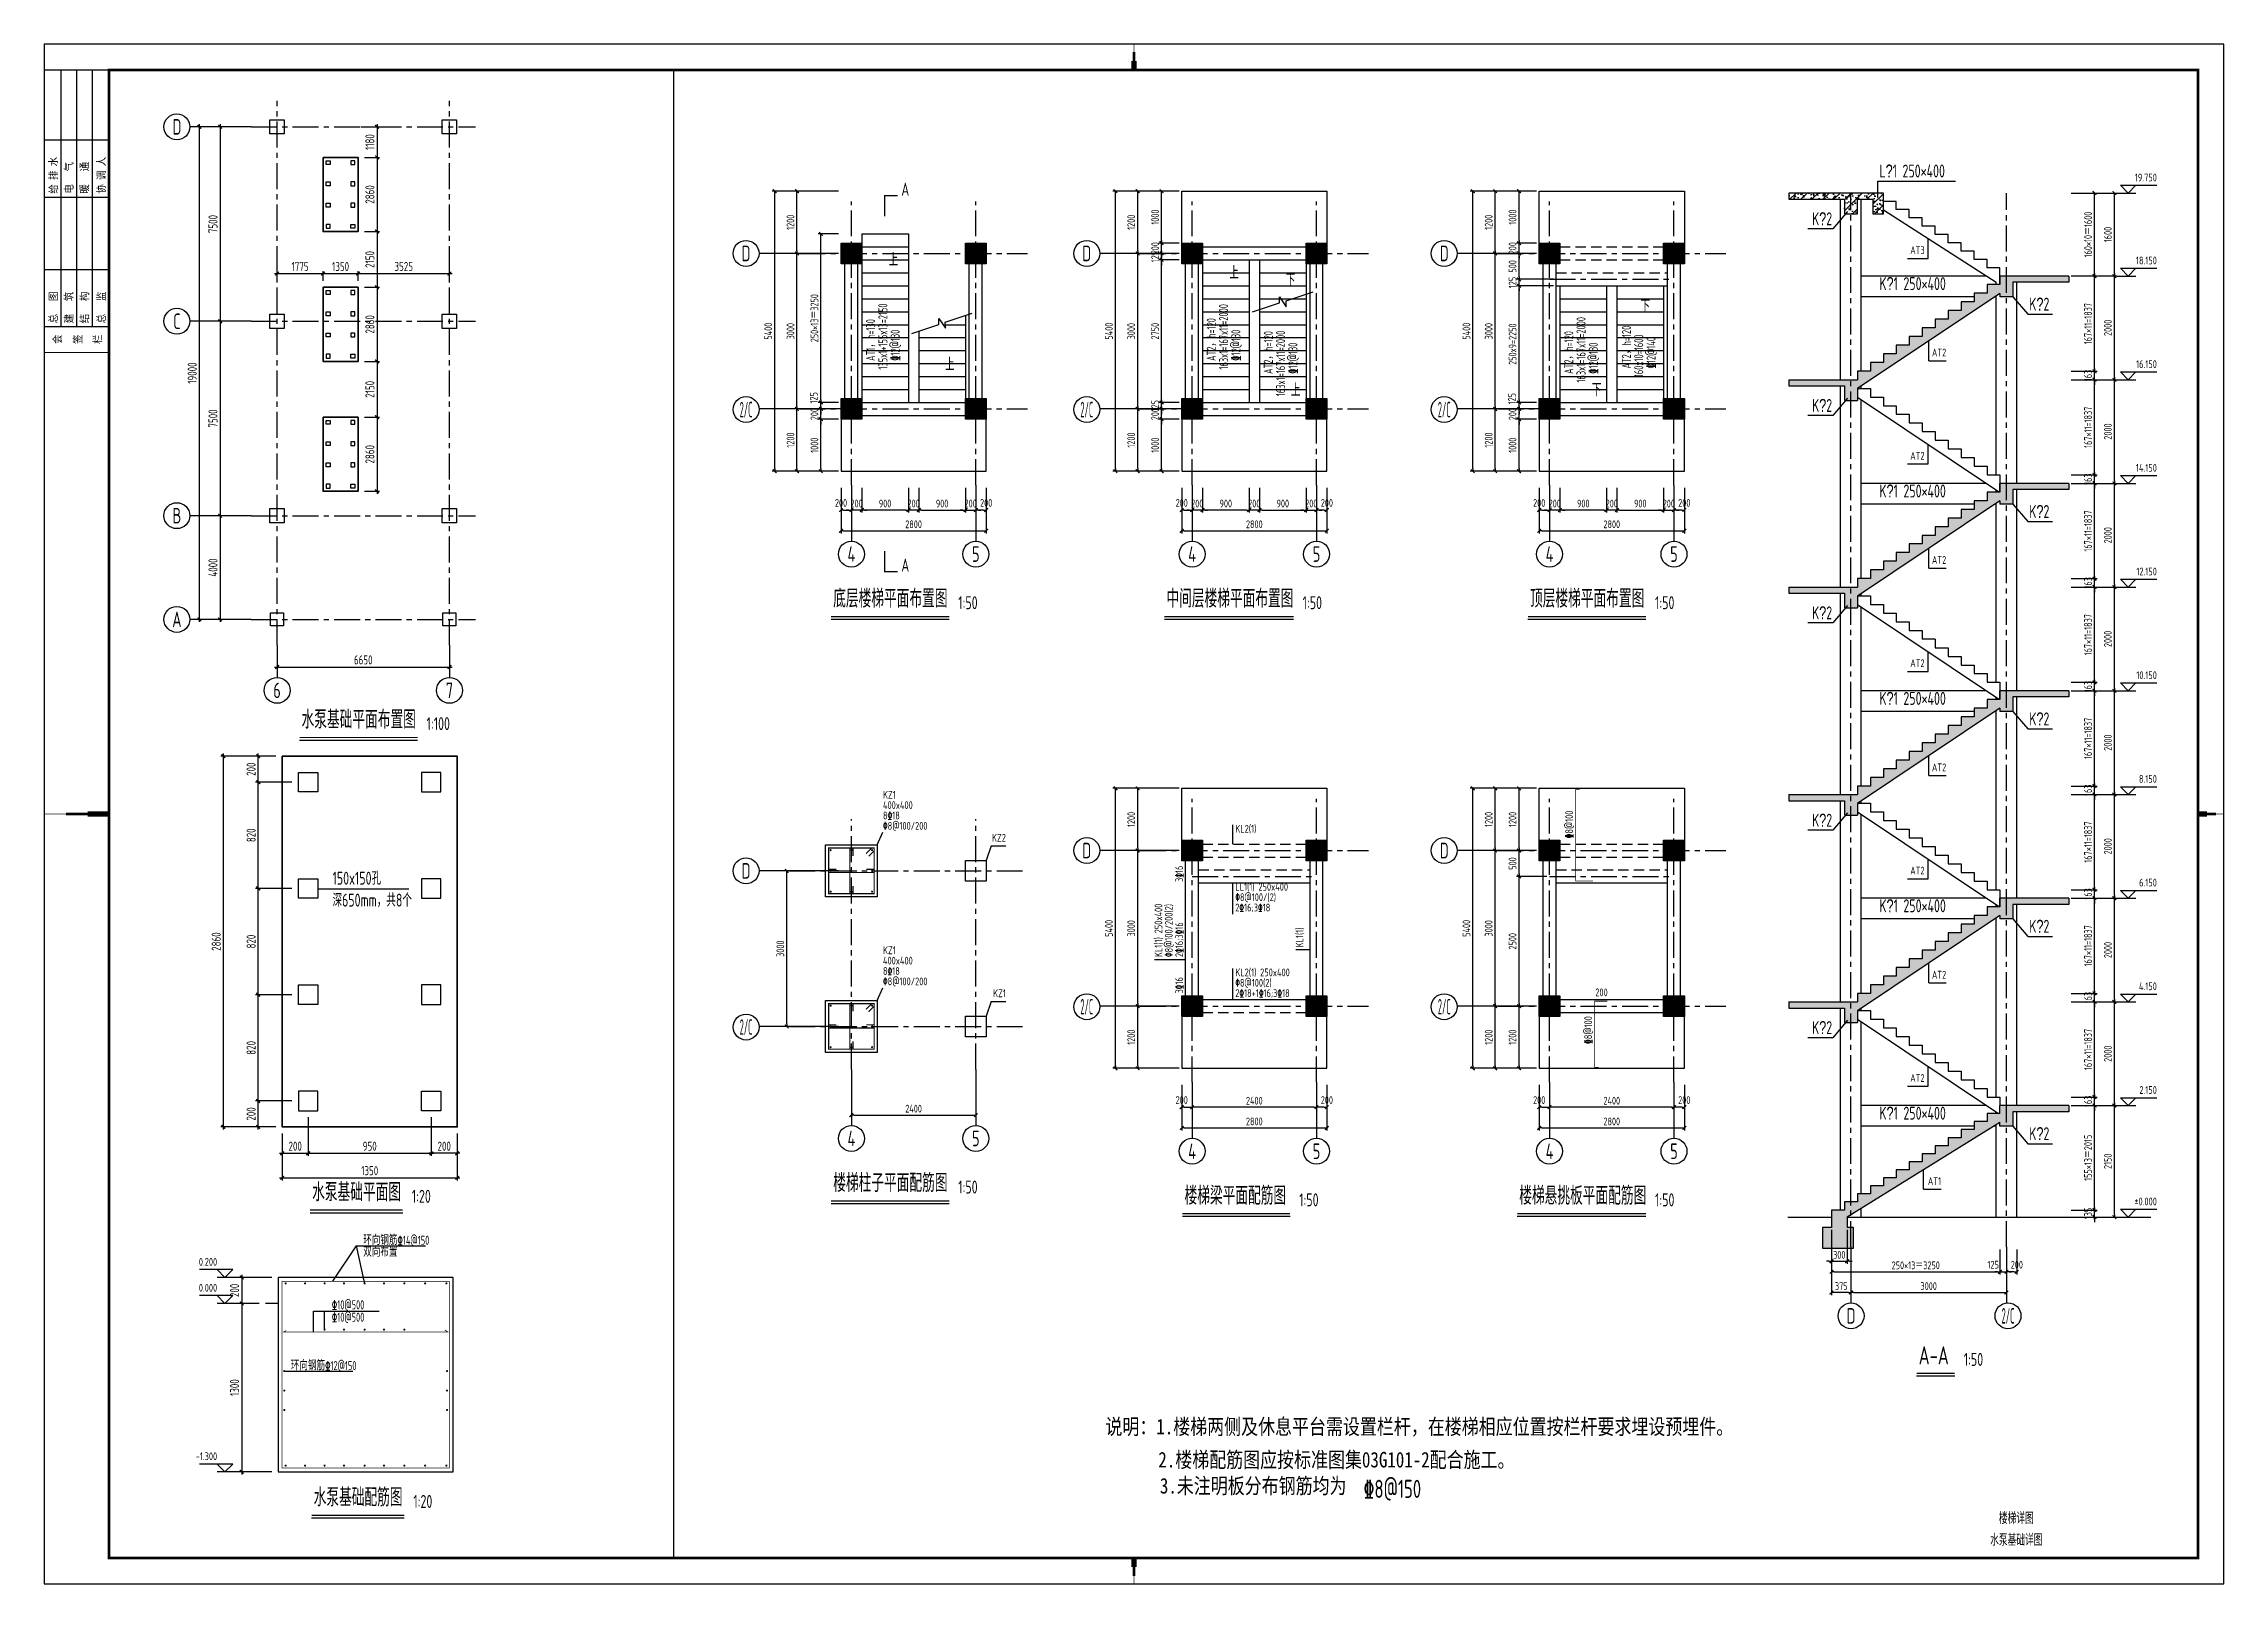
# Model space of a CAD drawing. Extents: x 665703 to 1047784, y -160603 to 92239.
# Drawn here: x 765017 to 849155, y -160603 to -101168 of the extents above; entities that cross this region are included whole.
import ezdxf
from ezdxf.enums import TextEntityAlignment as Align

# ---------------------------------------------------------------- set-up
doc = ezdxf.new("R2010")
doc.units = 0
doc.header["$LTSCALE"] = 800
doc.linetypes.add('CENTER', pattern=[2, 1.25, -0.25, 0.25, -0.25])
doc.linetypes.add('DASHED', pattern=[0.75, 0.5, -0.25])
doc.layers.get('0').update_dxf_attribs({"linetype": 'CONTINUOUS'})
doc.layers.get('Defpoints').update_dxf_attribs({"linetype": 'CONTINUOUS'})
for name, color, linetype in [('AXIS', 4, 'CENTER'), ('BEAM', 3, 'DASHED'), ('BEAM_CON', 3, 'CONTINUOUS'), ('COLU', 3, 'CONTINUOUS'), ('DIM', 2, 'CONTINUOUS'), ('HATCH', 254, 'CONTINUOUS'), ('NUM', 7, 'CONTINUOUS'), ('REIN', 1, 'CONTINUOUS'), ('TEXT', 7, 'CONTINUOUS'), ('THICK', 6, 'CONTINUOUS'), ('THIN', 7, 'CONTINUOUS'), ('TK', 7, 'CONTINUOUS'), ('中粗', 3, 'CONTINUOUS'), ('柱', 2, 'CONTINUOUS'), ('水平钢筋', 7, 'CONTINUOUS'), ('粗线', 1, 'CONTINUOUS'), ('细线', 7, 'CONTINUOUS')]:
    doc.layers.add(name, color=color, linetype=linetype)
doc.layers.add('实体线', color=3, linetype='CONTINUOUS', lineweight=35)
doc.styles.add('title1', font='SIMHEI.TTF', dxfattribs={"width": 0.8})
doc.styles.add('TSSD_Axis', font='tssdeng.shx', dxfattribs={"width": 0.7, "bigfont": 'tssdchn.shx'})
doc.styles.add('TSSD_Dimension', font='Tssdeng.shx', dxfattribs={"width": 0.75, "bigfont": 'hztxt.shx'})
doc.styles.add('TSSD_Label', font='Tssdeng.shx', dxfattribs={"width": 0.7, "bigfont": 'hztxt.shx'})
doc.styles.add('TSSD_Norm', font='Tssdeng.shx', dxfattribs={"bigfont": 'hztxt.shx'})
doc.styles.add('TSSD_Rein', font='Tssdeng.shx', dxfattribs={"width": 0.7, "bigfont": 'hztxt.shx'})
doc.dimstyles.new('TSSD_100_100', dxfattribs={"dimtxt": 350, "dimasz": 100, "dimexe": 100, "dimexo": 250, "dimgap": 100, "dimtad": 1, "dimdec": 0, "dimzin": 0, "dimdsep": 46, "dimtxsty": 'TSSD_Dimension', "dimblk": 'ARCHTICK', "dimcen": 0, "dimdle": 100, "dimclrt": 7, "dimadec": 0, "dimazin": 0, "dimtfac": 1, "dimtdec": 0, "dimtix": 1, "dimtmove": 2, "dimatfit": 3, "dimldrblk": 'ARCHTICK', "dimfxl": 0, "dimtolj": 1, "dimtzin": 0, "dimarcsym": 0})
doc.dimstyles.new('TSSD_20_100', dxfattribs={"dimtxt": 350, "dimasz": 100, "dimexe": 100, "dimexo": 250, "dimgap": 100, "dimtad": 1, "dimdec": 0, "dimlfac": 0.2, "dimzin": 0, "dimdsep": 46, "dimtxsty": 'TSSD_Dimension', "dimblk": 'ARCHTICK', "dimcen": 0, "dimdle": 100, "dimclrt": 7, "dimadec": 0, "dimazin": 0, "dimtfac": 1, "dimtdec": 0, "dimtix": 1, "dimtmove": 2, "dimatfit": 3, "dimldrblk": 'ARCHTICK', "dimfxl": 0, "dimtolj": 1, "dimtzin": 0, "dimarcsym": 0})
doc.dimstyles.new('TSSD_50_100', dxfattribs={"dimtxt": 300, "dimasz": 100, "dimexe": 100, "dimexo": 100, "dimgap": 100, "dimtad": 1, "dimdec": 0, "dimlfac": 0.5, "dimzin": 0, "dimdsep": 46, "dimtxsty": 'TSSD_Dimension', "dimblk": '_tsdbk', "dimcen": 0, "dimdle": 100, "dimclrt": 7, "dimadec": 0, "dimazin": 0, "dimtfac": 1, "dimtdec": 0, "dimtix": 1, "dimtmove": 2, "dimatfit": 3, "dimldrblk": '_tsdbk', "dimfxl": 0, "dimtolj": 1, "dimtzin": 0, "dimarcsym": 0})
pattern_1 = [(50, (-126409.8, 98630.35), (430.35611, -37.65128), [45, -495]), (355, (-126409.8, 98630.35), (-83.2508, 451.31528), [36, -396]), (100.4514, (-126373.9, 98627.2), (347.10563, 413.66373), [38.24411, -420.68527]), (46.1842, (-126409.8, 98750.35), (640.34463, -99.3114), [67.5, -742.5]), (96.6356, (-126356.4, 98742.1), (560.79762, 584.47072), [57.36617, -631.0278]), (351.1842, (-126409.8, 98750.35), (560.79717, 584.47116), [54, -594]), (21, (-126349.8, 98720.35), (358.14423, -241.57133), [45, -495]), (326, (-126349.8, 98720.35), (145.9892, 435.09003), [36, -396]), (71.4514, (-126319.94, 98700.2), (504.13358, 193.5183), [38.24411, -420.68527]), (37.5, (-126409.78, 98630.35), (7.295913, 199.736312), [0, -391.2, 0, -402, 0, -397.5]), (7.5, (-126409.78, 98630.35), (157.841722, 236.647027), [0, -229.2, 0, -382.2, 0, -151.5]), (327.5, (-126543.58, 98630.35), (320.293462, -13.532923), [0, -150, 0, -468, 0, -621]), (317.5, (-126603.58, 98630.35), (349.9117, 60.06299), [0, -195, 0, -310.8, 0, -441]), (45, (-126409.78, 98630.35), (-212.13203, 212.13203), [])]

msp = doc.modelspace()

# ---------------------------------------------------------------- texts
at = {"color": 1, "style": 'title1', "width": 0.6}
for s, p in [('楼梯详图', (841126.9, -158023.8)), ('水泵基础详图', (841126.9, -158863.9))]:
    msp.add_text(s, height=400, dxfattribs=at).set_placement(p, align=Align.MIDDLE)
at = {"layer": 'NUM', "style": 'TSSD_Norm', "width": 0.7}
for s, height, p in [('底层楼梯平面布置图', 700, (795480.8, -123134.1)), ('1:50', 500, (800305.2, -123134.1)), ('中间层楼梯平面布置图', 700, (808337, -123134.1)), ('1:50', 500, (813592.5, -123134.1)), ('顶层楼梯平面布置图', 700, (822364.1, -123134.1)), ('1:50', 500, (827188.5, -123134.1)), ('水泵基础平面布置图', 700, (774969.9, -127799.4)), ('1:100', 500, (779794.2, -127799.4)), ('楼梯柱子平面配筋图', 700, (795480.8, -145675.5)), ('水泵基础平面图', 700, (775377.4, -146031.7)), ('1:20', 500, (779223.4, -146031.7)), ('1:50', 500, (800305.2, -145675.5)), ('楼梯梁平面配筋图', 700, (809036.4, -146169)), ('1:50', 500, (813459.3, -146169)), ('楼梯悬挑板平面配筋图', 700, (821948.7, -146169)), ('1:50', 500, (827188.5, -146169)), ('A-A', 700, (837361.8, -152324.5)), ('1:50', 500, (839099.3, -152324.5)), ('水泵基础配筋图', 700, (775435.3, -157804)), ('1:20', 500, (779281.3, -157804))]:
    msp.add_text(s, height=height, dxfattribs=at).set_placement(p, align=Align.BOTTOM_LEFT)
at = {"layer": 'NUM', "color": 1, "style": 'title1', "width": 0.8}
for s, p in [('说明：1.楼梯两侧及休息平台需设置栏杆，在楼梯相应位置按栏杆要求埋设预埋件。', (805982.5, -154817.1)), ('2.楼梯配筋图应按标准图集03G101-2配合施工。', (808025.4, -156093.4)), (' 3.未注明板分布钢筋均为', (807759, -157099.5))]:
    msp.add_text(s, height=600, dxfattribs=at).set_placement(p)
at = {"layer": 'TEXT', "width": 0.7}
for s, height, style, p in [('L%%1351 250×400', 500, 'TSSD_Norm', (835844.3, -106331.3)), ('K%%1352', 500, 'TSSD_Norm', (833245.9, -108175.6)), ('上', 500, 'TSSD_Norm', (797621.4, -109746.5)), ('上', 500, 'TSSD_Norm', (810766.4, -110248.8)), ('下', 500, 'TSSD_Norm', (812940, -110542.9)), ('K%%1351 250×400', 500, 'TSSD_Norm', (835844.3, -110676.4)), ('下', 500, 'TSSD_Norm', (826627.9, -111542.9)), ('K%%1352', 500, 'TSSD_Norm', (841627.5, -111467.1)), ('上', 500, 'TSSD_Norm', (799795, -113780.6)), ('上', 500, 'TSSD_Norm', (813143.5, -114772.1)), ('下', 500, 'TSSD_Norm', (824750.9, -114772.1)), ('K%%1352', 500, 'TSSD_Norm', (833245.9, -115375.6)), ('K%%1351 250×400', 500, 'TSSD_Norm', (835844.3, -118676.4)), ('K%%1352', 500, 'TSSD_Norm', (841627.5, -119467.1)), ('K%%1352', 500, 'TSSD_Norm', (833245.9, -123375.6)), ('K%%1351 250×400', 500, 'TSSD_Norm', (835844.3, -126676.4)), ('K%%1352', 500, 'TSSD_Norm', (841627.5, -127467.1)), ('400x400', 300, 'TSSD_Label', (797401.5, -130692.6)), ('KZ1', 300, 'TSSD_Label', (797401.5, -130292.6)), ('8%%13118', 300, 'TSSD_Label', (797401.5, -131092.6)), ('%%1308@100/200', 300, 'TSSD_Label', (797401.5, -131492.6)), ('K%%1352', 500, 'TSSD_Norm', (833245.9, -131375.6)), ('KL2(1)', 300, 'TSSD_Label', (810994.5, -131604.3)), ('150x150孔', 500, 'TSSD_Norm', (776163.9, -133612.3)), ('深650mm，共8个', 500, 'TSSD_Norm', (776163.9, -134457.8)), ('K%%1351 250×400', 500, 'TSSD_Norm', (835844.3, -134676.4)), ('K%%1352', 500, 'TSSD_Norm', (841627.5, -135467.1)), ('KZ1', 300, 'TSSD_Label', (797401.5, -136292.6)), ('400x400', 300, 'TSSD_Label', (797401.5, -136692.6)), ('8%%13118', 300, 'TSSD_Label', (797401.5, -137092.6)), ('%%1308@100/200', 300, 'TSSD_Label', (797401.5, -137492.6)), ('200', 300, 'TSSD_Label', (824883.2, -137915.4)), ('K%%1352', 500, 'TSSD_Norm', (833245.9, -139375.6)), ('K%%1351 250×400', 500, 'TSSD_Norm', (835844.3, -142676.4)), ('K%%1352', 500, 'TSSD_Norm', (841627.5, -143467.1)), ('环向钢筋%%13114@150', 350, 'TSSD_Norm', (777347.3, -147504.5)), ('双向布置', 350, 'TSSD_Norm', (777347.3, -147962.2)), ('%%13110@500', 350, 'TSSD_Norm', (776137.3, -149993.9)), ('%%13110@500', 350, 'TSSD_Norm', (776137.3, -150471.5)), ('环向钢筋%%13112@150', 350, 'TSSD_Norm', (774554, -152339.1))]:
    msp.add_text(s, height=height, dxfattribs=dict(at, style=style)).set_placement(p)
at = {"layer": 'TEXT', "style": 'TSSD_Label', "width": 0.7}
for s, p in [('AT3', (837591.9, -109376.9)), ('AT2', (838423.9, -113326)), ('AT2', (837587.6, -117308.7)), ('AT2', (838423.9, -121326)), ('AT2', (837587.6, -125308.7)), ('AT2', (838423.9, -129326)), ('KZ2', (802142.9, -132042.1)), ('AT2', (837587.6, -133308.7)), ('AT2', (838423.9, -137326)), ('KZ1', (802142.9, -138042.1)), ('AT2', (837587.6, -141308.7)), ('AT1', (838223.8, -145286.8))]:
    msp.add_text(s, height=300, dxfattribs=at).set_placement(p, align=Align.BOTTOM_RIGHT)
at = {"layer": 'TEXT', "width": 0.7}
for s, height, style, p in [('AT1，h=130', 350, 'TSSD_Norm', (797097.6, -113408.7)), ('135x1+155x13=2150', 350, 'TSSD_Norm', (797571.6, -113741.2)), ('AT2，h=120', 350, 'TSSD_Norm', (810242.6, -113408.7)), ('163x1=167x11=2000', 350, 'TSSD_Norm', (810716.6, -113741.2)), ('163x1=167x11=2000', 350, 'TSSD_Norm', (824507.8, -114241.2)), ('%%13212@130', 350, 'TSSD_Norm', (798045.6, -113408.7)), ('%%13212@130', 350, 'TSSD_Norm', (811190.6, -113408.7)), ('AT2，h=120', 350, 'TSSD_Norm', (812442.6, -113908.7)), ('163x1=167x11=2000', 350, 'TSSD_Norm', (812916.6, -114769)), ('%%13212@130', 350, 'TSSD_Norm', (813390.6, -113908.7)), ('AT2，h=120', 350, 'TSSD_Norm', (824033.8, -113908.7)), ('%%13212@130', 350, 'TSSD_Norm', (824981.8, -113908.7)), ('AT2，h=120', 350, 'TSSD_Norm', (826260.7, -113703.1)), ('160x10=1600', 350, 'TSSD_Norm', (826734.7, -114035.6)), ('%%13212@140', 350, 'TSSD_Norm', (827208.7, -113703.1)), ('%%1328@100', 300, 'TSSD_Rein', (824024.7, -131822.9)), ('3%%13116', 300, 'TSSD_Label', (808977.8, -133508.1)), ('KL1(1) 250x400', 300, 'TSSD_Label', (808177.8, -136405.2)), ('%%1308@100/200(2)', 300, 'TSSD_Label', (808577.8, -136405.2)), ('2%%13116;3%%13116', 300, 'TSSD_Label', (808977.8, -136405.2)), ('KL1(1) ', 300, 'TSSD_Label', (813624.1, -136031.2)), ('3%%13116', 300, 'TSSD_Label', (808977.8, -137808.8)), ('%%1328@100', 300, 'TSSD_Rein', (824758, -139753.3))]:
    msp.add_text(s, height=height, rotation=90, dxfattribs=dict(at, style=style)).set_placement(p)
at = {"layer": 'TEXT', "color": 1, "width": 0.7}
for s, height, style, p in [('LL1(1) 250x400', 300, 'TSSD_Label', (810994.5, -133845.4)), ('2%%13116;3%%13118', 300, 'TSSD_Label', (810994.5, -134645.4)), ('%%1308@100/(2)', 300, 'TSSD_Label', (810994.5, -134245.4)), ('KL2(1) 250x400', 300, 'TSSD_Label', (810994.5, -137145.4)), ('2%%13118+1%%13116;3%%13118', 300, 'TSSD_Label', (810994.5, -137945.4)), ('%%1308@100(2)', 300, 'TSSD_Label', (810994.5, -137545.4)), ('%%1328@150', 700, 'TSSD_Norm', (815941.5, -157268.2))]:
    msp.add_text(s, height=height, dxfattribs=dict(at, style=style)).set_placement(p)
at = {"layer": 'THICK', "style": 'TSSD_Label', "width": 0.7}
for p in [(798112.3, -107033.7), (798112.3, -121535.6)]:
    msp.add_text('A', height=500, dxfattribs=at).set_placement(p)
at = {"layer": 'THIN', "style": 'TSSD_Label', "width": 0.7}
for s, p in [('19.750', (846550, -106572.1)), ('18.150', (846550, -109772.1)), ('16.150', (846550, -113772.1)), ('14.150', (846550, -117772.1)), ('12.150', (846550, -121772.1)), ('10.150', (846550, -125772.1)), ('8.150', (846550, -129772.1)), ('6.150', (846550, -133772.1)), ('4.150', (846550, -137772.1)), ('2.150', (846550, -141772.1)), ('±0.000', (846550, -146072.1)), ('0.200', (771713.9, -148402.1)), ('0.000', (771713.9, -149402.1)), ('-1.300', (771713.9, -155902.1))]:
    msp.add_text(s, height=300, dxfattribs=at).set_placement(p, align=Align.BOTTOM_RIGHT)
at = {"layer": 'TK', "color": 2, "style": 'TSSD_Dimension', "width": 0.9}
for s, p in [('给 排 水', (765573.2, -106955.6)), ('电   气', (766173.2, -106955.6)), ('暖   通', (766773.2, -106955.6)), ('协 调 人', (767423.2, -106955.6)), ('总   图', (765573.2, -111955.6)), ('建   筑', (766173.2, -111955.6)), ('结   构', (766773.2, -111955.6)), ('总   监', (767423.2, -111955.6)), ('会', (765725, -112753.2)), ('签', (766522, -112753.2)), ('栏', (767281.1, -112753.2))]:
    msp.add_text(s, height=300, rotation=90, dxfattribs=at).set_placement(p)

# ---------------------------------------------------------------- blocks, each defined once
blk = doc.blocks.new('ts_axno')
at = {"color": 0, "linetype": 'ByBlock', "lineweight": -2}
blk.add_circle((0, 0), 0.5, dxfattribs=at)
at = {"color": 0, "linetype": 'ByBlock', "lineweight": -2, "style": 'TSSD_Axis', "width": 0.7}
blk.add_attdef('A', text='', height=0.6, dxfattribs=at).set_placement((0, 0), align=Align.MIDDLE_CENTER)
blk = doc.blocks.new('_tsdbk')
blk.add_line((-1, 0), (0, 0))
blk.add_lwpolyline([(-0.7, -0.7, 0.5, 0.5, 0), (0.7, 0.7, 0.5, 0.5, 0)], format="xyseb")
blk = doc.blocks.new('*D546')
at = {"layer": 'Defpoints', "color": 0, "transparency": 16777216}
for p in [(776510, -115660), (777287, -115660), (777287, -117660)]:
    blk.add_point(p, dxfattribs=at)
at = {"layer": 'DIM', "color": 0, "lineweight": -2, "transparency": 16777216}
for p, q in [((777187, -115660), (776410, -115660)), ((776510, -117560), (776510, -115760)), ((777187, -117660), (776410, -117660))]:
    blk.add_line(p, q, dxfattribs=at)
at = {"layer": 'DIM', "color": 0, "lineweight": -2, "transparency": 16777216, "xscale": 100, "yscale": 100, "zscale": 100}
for p, rotation in [((776510, -115660), 90), ((776510, -117660), 270)]:
    blk.add_blockref('_tsdbk', p, dxfattribs=dict(at, rotation=rotation))
at = {"layer": 'DIM', "color": 7, "transparency": 16777216, "insert": (776260, -116660), "char_height": 300, "attachment_point": 5, "rotation": 90, "style": 'TSSD_Dimension'}
blk.add_mtext('\\A1;1000', dxfattribs=at)
blk = doc.blocks.new('*D547')
at = {"layer": 'Defpoints', "color": 0, "transparency": 16777216}
for p in [(776510, -115260), (777457, -115260), (777287, -115660)]:
    blk.add_point(p, dxfattribs=at)
at = {"layer": 'DIM', "color": 0, "lineweight": -2, "transparency": 16777216}
for p, q in [((777357, -115260), (776410, -115260)), ((776510, -115160), (776510, -115060)), ((776510, -115660), (776510, -115260)), ((777187, -115660), (776410, -115660)), ((776510, -115760), (776510, -115860))]:
    blk.add_line(p, q, dxfattribs=at)
at = {"layer": 'DIM', "color": 0, "lineweight": -2, "transparency": 16777216, "xscale": 100, "yscale": 100, "zscale": 100}
for p, rotation in [((776510, -115260), 270), ((776510, -115660), 90)]:
    blk.add_blockref('_tsdbk', p, dxfattribs=dict(at, rotation=rotation))
at = {"layer": 'DIM', "color": 7, "transparency": 16777216, "insert": (776260, -115460), "char_height": 300, "attachment_point": 5, "rotation": 90, "style": 'TSSD_Dimension'}
blk.add_mtext('\\A1;200', dxfattribs=at)
blk = doc.blocks.new('*D548')
at = {"layer": 'Defpoints', "color": 0, "transparency": 16777216}
for p in [(776510, -115010), (777037, -115010), (777457, -115260)]:
    blk.add_point(p, dxfattribs=at)
at = {"layer": 'DIM', "color": 0, "lineweight": -2, "transparency": 16777216}
for p, q in [((776937, -115010), (776410, -115010)), ((777357, -115260), (776410, -115260)), ((776510, -114910), (776510, -114810)), ((776510, -115260), (776510, -115010)), ((776510, -115360), (776510, -115460))]:
    blk.add_line(p, q, dxfattribs=at)
at = {"layer": 'DIM', "color": 0, "lineweight": -2, "transparency": 16777216, "xscale": 100, "yscale": 100, "zscale": 100}
for p, rotation in [((776510, -115010), 270), ((776510, -115260), 90)]:
    blk.add_blockref('_tsdbk', p, dxfattribs=dict(at, rotation=rotation))
at = {"layer": 'DIM', "color": 7, "transparency": 16777216, "insert": (776235, -114830), "char_height": 300, "attachment_point": 5, "rotation": 90, "style": 'TSSD_Dimension'}
blk.add_mtext('\\A1;125', dxfattribs=at)
blk = doc.blocks.new('*D549')
at = {"layer": 'Defpoints', "color": 0, "transparency": 16777216}
for p in [(776510, -108510), (777287, -108510), (777287, -115010)]:
    blk.add_point(p, dxfattribs=at)
at = {"layer": 'DIM', "color": 0, "lineweight": -2, "transparency": 16777216}
for p, q in [((777187, -108510), (776410, -108510)), ((776510, -114910), (776510, -108610)), ((777187, -115010), (776410, -115010))]:
    blk.add_line(p, q, dxfattribs=at)
at = {"layer": 'DIM', "color": 0, "lineweight": -2, "transparency": 16777216, "xscale": 100, "yscale": 100, "zscale": 100}
for p, rotation in [((776510, -108510), 90), ((776510, -115010), 270)]:
    blk.add_blockref('_tsdbk', p, dxfattribs=dict(at, rotation=rotation))
at = {"layer": 'DIM', "color": 7, "transparency": 16777216, "insert": (776260, -111760), "char_height": 300, "attachment_point": 5, "rotation": 90, "style": 'TSSD_Dimension'}
blk.add_mtext('\\A1;250×13＝3250', dxfattribs=at)
blk = doc.blocks.new('*D550')
at = {"layer": 'Defpoints', "color": 0, "transparency": 16777216}
for p in [(775588, -115260), (777287, -115260), (777287, -117660)]:
    blk.add_point(p, dxfattribs=at)
at = {"layer": 'DIM', "color": 0, "lineweight": -2, "transparency": 16777216}
for p, q in [((777187, -115260), (775488, -115260)), ((775588, -117560), (775588, -115360)), ((777187, -117660), (775488, -117660))]:
    blk.add_line(p, q, dxfattribs=at)
at = {"layer": 'DIM', "color": 0, "lineweight": -2, "transparency": 16777216, "xscale": 100, "yscale": 100, "zscale": 100}
for p, rotation in [((775588, -115260), 90), ((775588, -117660), 270)]:
    blk.add_blockref('_tsdbk', p, dxfattribs=dict(at, rotation=rotation))
at = {"layer": 'DIM', "color": 7, "transparency": 16777216, "insert": (775338, -116460), "char_height": 300, "attachment_point": 5, "rotation": 90, "style": 'TSSD_Dimension'}
blk.add_mtext('\\A1;1200', dxfattribs=at)
blk = doc.blocks.new('*D551')
at = {"layer": 'Defpoints', "color": 0, "transparency": 16777216}
for p in [(775588, -109260), (777287, -109260), (777287, -115260)]:
    blk.add_point(p, dxfattribs=at)
at = {"layer": 'DIM', "color": 0, "lineweight": -2, "transparency": 16777216}
for p, q in [((777187, -109260), (775488, -109260)), ((775588, -115160), (775588, -109360)), ((777187, -115260), (775488, -115260))]:
    blk.add_line(p, q, dxfattribs=at)
at = {"layer": 'DIM', "color": 0, "lineweight": -2, "transparency": 16777216, "xscale": 100, "yscale": 100, "zscale": 100}
for p, rotation in [((775588, -109260), 90), ((775588, -115260), 270)]:
    blk.add_blockref('_tsdbk', p, dxfattribs=dict(at, rotation=rotation))
at = {"layer": 'DIM', "color": 7, "transparency": 16777216, "insert": (775338, -112260), "char_height": 300, "attachment_point": 5, "rotation": 90, "style": 'TSSD_Dimension'}
blk.add_mtext('\\A1;3000', dxfattribs=at)
blk = doc.blocks.new('*D552')
at = {"layer": 'Defpoints', "color": 0, "transparency": 16777216}
for p in [(775588, -106860), (777287, -106860), (777287, -109260)]:
    blk.add_point(p, dxfattribs=at)
at = {"layer": 'DIM', "color": 0, "lineweight": -2, "transparency": 16777216}
for p, q in [((777187, -106860), (775488, -106860)), ((775588, -109160), (775588, -106960)), ((777187, -109260), (775488, -109260))]:
    blk.add_line(p, q, dxfattribs=at)
at = {"layer": 'DIM', "color": 0, "lineweight": -2, "transparency": 16777216, "xscale": 100, "yscale": 100, "zscale": 100}
for p, rotation in [((775588, -106860), 90), ((775588, -109260), 270)]:
    blk.add_blockref('_tsdbk', p, dxfattribs=dict(at, rotation=rotation))
at = {"layer": 'DIM', "color": 7, "transparency": 16777216, "insert": (775338, -108060), "char_height": 300, "attachment_point": 5, "rotation": 90, "style": 'TSSD_Dimension'}
blk.add_mtext('\\A1;1200', dxfattribs=at)
blk = doc.blocks.new('*D553')
at = {"layer": 'Defpoints', "color": 0, "transparency": 16777216}
for p in [(777687, -118199), (778087, -118199), (777687, -119160)]:
    blk.add_point(p, dxfattribs=at)
at = {"layer": 'DIM', "color": 0, "lineweight": -2, "transparency": 16777216}
for p, q in [((777687, -118299), (777687, -119260)), ((778087, -118299), (778087, -119260)), ((777587, -119160), (777487, -119160)), ((778087, -119160), (777687, -119160)), ((778187, -119160), (778287, -119160))]:
    blk.add_line(p, q, dxfattribs=at)
at = {"layer": 'DIM', "color": 0, "lineweight": -2, "transparency": 16777216, "xscale": 100, "yscale": 100, "zscale": 100}
blk.add_blockref('_tsdbk', (777687, -119160), dxfattribs=at)
at = {"layer": 'DIM', "color": 0, "lineweight": -2, "transparency": 16777216, "xscale": 100, "yscale": 100, "zscale": 100, "rotation": 180}
blk.add_blockref('_tsdbk', (778087, -119160), dxfattribs=at)
at = {"layer": 'DIM', "color": 7, "transparency": 16777216, "insert": (777887, -118910), "char_height": 300, "attachment_point": 5, "style": 'TSSD_Dimension'}
blk.add_mtext('\\A1;200', dxfattribs=at)
blk = doc.blocks.new('*D554')
at = {"layer": 'Defpoints', "color": 0, "transparency": 16777216}
for p in [(777287, -118199), (782887, -118199), (782887, -119960)]:
    blk.add_point(p, dxfattribs=at)
at = {"layer": 'DIM', "color": 0, "lineweight": -2, "transparency": 16777216}
for p, q in [((777287, -118299), (777287, -120060)), ((782887, -118299), (782887, -120060)), ((777387, -119960), (782787, -119960))]:
    blk.add_line(p, q, dxfattribs=at)
at = {"layer": 'DIM', "color": 0, "lineweight": -2, "transparency": 16777216, "xscale": 100, "yscale": 100, "zscale": 100, "rotation": 180}
blk.add_blockref('_tsdbk', (777287, -119960), dxfattribs=at)
at = {"layer": 'DIM', "color": 0, "lineweight": -2, "transparency": 16777216, "xscale": 100, "yscale": 100, "zscale": 100}
blk.add_blockref('_tsdbk', (782887, -119960), dxfattribs=at)
at = {"layer": 'DIM', "color": 7, "transparency": 16777216, "insert": (780087, -119710), "char_height": 300, "attachment_point": 5, "style": 'TSSD_Dimension'}
blk.add_mtext('\\A1;2800', dxfattribs=at)
blk = doc.blocks.new('*D555')
at = {"layer": 'Defpoints', "color": 0, "transparency": 16777216}
for p in [(777287, -118199), (777687, -118199), (777687, -119160)]:
    blk.add_point(p, dxfattribs=at)
at = {"layer": 'DIM', "color": 0, "lineweight": -2, "transparency": 16777216}
for p, q in [((777287, -118299), (777287, -119260)), ((777687, -118299), (777687, -119260)), ((777387, -119160), (777587, -119160))]:
    blk.add_line(p, q, dxfattribs=at)
at = {"layer": 'DIM', "color": 0, "lineweight": -2, "transparency": 16777216, "xscale": 100, "yscale": 100, "zscale": 100, "rotation": 180}
blk.add_blockref('_tsdbk', (777287, -119160), dxfattribs=at)
at = {"layer": 'DIM', "color": 0, "lineweight": -2, "transparency": 16777216, "xscale": 100, "yscale": 100, "zscale": 100}
blk.add_blockref('_tsdbk', (777687, -119160), dxfattribs=at)
at = {"layer": 'DIM', "color": 7, "transparency": 16777216, "insert": (777287, -118885), "char_height": 300, "attachment_point": 5, "style": 'TSSD_Dimension'}
blk.add_mtext('\\A1;200', dxfattribs=at)
blk = doc.blocks.new('*D556')
at = {"layer": 'Defpoints', "color": 0, "transparency": 16777216}
for p in [(782487, -118199), (782887, -118199), (782487, -119160)]:
    blk.add_point(p, dxfattribs=at)
at = {"layer": 'DIM', "color": 0, "lineweight": -2, "transparency": 16777216}
for p, q in [((782487, -118299), (782487, -119260)), ((782887, -118299), (782887, -119260)), ((782787, -119160), (782587, -119160))]:
    blk.add_line(p, q, dxfattribs=at)
at = {"layer": 'DIM', "color": 0, "lineweight": -2, "transparency": 16777216, "xscale": 100, "yscale": 100, "zscale": 100, "rotation": 180}
blk.add_blockref('_tsdbk', (782487, -119160), dxfattribs=at)
at = {"layer": 'DIM', "color": 0, "lineweight": -2, "transparency": 16777216, "xscale": 100, "yscale": 100, "zscale": 100}
blk.add_blockref('_tsdbk', (782887, -119160), dxfattribs=at)
at = {"layer": 'DIM', "color": 7, "transparency": 16777216, "insert": (782887, -118885), "char_height": 300, "attachment_point": 5, "style": 'TSSD_Dimension'}
blk.add_mtext('\\A1;200', dxfattribs=at)
blk = doc.blocks.new('*D557')
at = {"layer": 'Defpoints', "color": 0, "transparency": 16777216}
for p in [(774729, -106860), (777037, -106860), (777037, -117660)]:
    blk.add_point(p, dxfattribs=at)
at = {"layer": 'DIM', "color": 0, "lineweight": -2, "transparency": 16777216}
for p, q in [((776937, -106860), (774629, -106860)), ((774729, -117560), (774729, -106960)), ((776937, -117660), (774629, -117660))]:
    blk.add_line(p, q, dxfattribs=at)
at = {"layer": 'DIM', "color": 0, "lineweight": -2, "transparency": 16777216, "xscale": 100, "yscale": 100, "zscale": 100}
for p, rotation in [((774729, -106860), 90), ((774729, -117660), 270)]:
    blk.add_blockref('_tsdbk', p, dxfattribs=dict(at, rotation=rotation))
at = {"layer": 'DIM', "color": 7, "transparency": 16777216, "insert": (774479, -112260), "char_height": 300, "attachment_point": 5, "rotation": 90, "style": 'TSSD_Dimension'}
blk.add_mtext('\\A1;5400', dxfattribs=at)
blk = doc.blocks.new('*D558')
at = {"layer": 'Defpoints', "color": 0, "transparency": 16777216}
for p in [(778087, -118199), (779887, -118199), (778087, -119160)]:
    blk.add_point(p, dxfattribs=at)
at = {"layer": 'DIM', "color": 0, "lineweight": -2, "transparency": 16777216}
for p, q in [((778087, -118299), (778087, -119260)), ((779887, -118299), (779887, -119260)), ((779787, -119160), (778187, -119160))]:
    blk.add_line(p, q, dxfattribs=at)
at = {"layer": 'DIM', "color": 0, "lineweight": -2, "transparency": 16777216, "xscale": 100, "yscale": 100, "zscale": 100, "rotation": 180}
blk.add_blockref('_tsdbk', (778087, -119160), dxfattribs=at)
at = {"layer": 'DIM', "color": 0, "lineweight": -2, "transparency": 16777216, "xscale": 100, "yscale": 100, "zscale": 100}
blk.add_blockref('_tsdbk', (779887, -119160), dxfattribs=at)
at = {"layer": 'DIM', "color": 7, "transparency": 16777216, "insert": (778987, -118910), "char_height": 300, "attachment_point": 5, "style": 'TSSD_Dimension'}
blk.add_mtext('\\A1;900', dxfattribs=at)
blk = doc.blocks.new('*D559')
at = {"layer": 'Defpoints', "color": 0, "transparency": 16777216}
for p in [(779887, -118199), (780287, -118199), (779887, -119160)]:
    blk.add_point(p, dxfattribs=at)
at = {"layer": 'DIM', "color": 0, "lineweight": -2, "transparency": 16777216}
for p, q in [((779887, -118299), (779887, -119260)), ((780287, -118299), (780287, -119260)), ((779787, -119160), (779687, -119160)), ((780287, -119160), (779887, -119160)), ((780387, -119160), (780487, -119160))]:
    blk.add_line(p, q, dxfattribs=at)
at = {"layer": 'DIM', "color": 0, "lineweight": -2, "transparency": 16777216, "xscale": 100, "yscale": 100, "zscale": 100}
blk.add_blockref('_tsdbk', (779887, -119160), dxfattribs=at)
at = {"layer": 'DIM', "color": 0, "lineweight": -2, "transparency": 16777216, "xscale": 100, "yscale": 100, "zscale": 100, "rotation": 180}
blk.add_blockref('_tsdbk', (780287, -119160), dxfattribs=at)
at = {"layer": 'DIM', "color": 7, "transparency": 16777216, "insert": (780087, -118910), "char_height": 300, "attachment_point": 5, "style": 'TSSD_Dimension'}
blk.add_mtext('\\A1;200', dxfattribs=at)
blk = doc.blocks.new('*D560')
at = {"layer": 'Defpoints', "color": 0, "transparency": 16777216}
for p in [(782087, -118199), (782487, -118199), (782487, -119160)]:
    blk.add_point(p, dxfattribs=at)
at = {"layer": 'DIM', "color": 0, "lineweight": -2, "transparency": 16777216}
for p, q in [((782087, -118299), (782087, -119260)), ((782487, -118299), (782487, -119260)), ((781987, -119160), (781887, -119160)), ((782087, -119160), (782487, -119160)), ((782587, -119160), (782687, -119160))]:
    blk.add_line(p, q, dxfattribs=at)
at = {"layer": 'DIM', "color": 0, "lineweight": -2, "transparency": 16777216, "xscale": 100, "yscale": 100, "zscale": 100}
blk.add_blockref('_tsdbk', (782087, -119160), dxfattribs=at)
at = {"layer": 'DIM', "color": 0, "lineweight": -2, "transparency": 16777216, "xscale": 100, "yscale": 100, "zscale": 100, "rotation": 180}
blk.add_blockref('_tsdbk', (782487, -119160), dxfattribs=at)
at = {"layer": 'DIM', "color": 7, "transparency": 16777216, "insert": (782287, -118910), "char_height": 300, "attachment_point": 5, "style": 'TSSD_Dimension'}
blk.add_mtext('\\A1;200', dxfattribs=at)
blk = doc.blocks.new('*D561')
at = {"layer": 'Defpoints', "color": 0, "transparency": 16777216}
for p in [(780287, -118199), (782087, -118199), (782087, -119160)]:
    blk.add_point(p, dxfattribs=at)
at = {"layer": 'DIM', "color": 0, "lineweight": -2, "transparency": 16777216}
for p, q in [((780287, -118299), (780287, -119260)), ((782087, -118299), (782087, -119260)), ((780387, -119160), (781987, -119160))]:
    blk.add_line(p, q, dxfattribs=at)
at = {"layer": 'DIM', "color": 0, "lineweight": -2, "transparency": 16777216, "xscale": 100, "yscale": 100, "zscale": 100, "rotation": 180}
blk.add_blockref('_tsdbk', (780287, -119160), dxfattribs=at)
at = {"layer": 'DIM', "color": 0, "lineweight": -2, "transparency": 16777216, "xscale": 100, "yscale": 100, "zscale": 100}
blk.add_blockref('_tsdbk', (782087, -119160), dxfattribs=at)
at = {"layer": 'DIM', "color": 7, "transparency": 16777216, "insert": (781187, -118910), "char_height": 300, "attachment_point": 5, "style": 'TSSD_Dimension'}
blk.add_mtext('\\A1;900', dxfattribs=at)
blk = doc.blocks.new('*D562')
at = {"layer": 'Defpoints', "color": 0, "transparency": 16777216}
for p in [(793098, -115660), (793875, -115660), (793875, -117660)]:
    blk.add_point(p, dxfattribs=at)
at = {"layer": 'DIM', "color": 0, "lineweight": -2, "transparency": 16777216}
for p, q in [((793775, -115660), (792998, -115660)), ((793098, -117560), (793098, -115760)), ((793775, -117660), (792998, -117660))]:
    blk.add_line(p, q, dxfattribs=at)
at = {"layer": 'DIM', "color": 0, "lineweight": -2, "transparency": 16777216, "xscale": 100, "yscale": 100, "zscale": 100}
for p, rotation in [((793098, -115660), 90), ((793098, -117660), 270)]:
    blk.add_blockref('_tsdbk', p, dxfattribs=dict(at, rotation=rotation))
at = {"layer": 'DIM', "color": 7, "transparency": 16777216, "insert": (792848, -116660), "char_height": 300, "attachment_point": 5, "rotation": 90, "style": 'TSSD_Dimension'}
blk.add_mtext('\\A1;1000', dxfattribs=at)
blk = doc.blocks.new('*D563')
at = {"layer": 'Defpoints', "color": 0, "transparency": 16777216}
for p in [(793098, -115260), (794045, -115260), (793875, -115660)]:
    blk.add_point(p, dxfattribs=at)
at = {"layer": 'DIM', "color": 0, "lineweight": -2, "transparency": 16777216}
for p, q in [((793945, -115260), (792998, -115260)), ((793098, -115160), (793098, -115060)), ((793098, -115660), (793098, -115260)), ((793775, -115660), (792998, -115660)), ((793098, -115760), (793098, -115860))]:
    blk.add_line(p, q, dxfattribs=at)
at = {"layer": 'DIM', "color": 0, "lineweight": -2, "transparency": 16777216, "xscale": 100, "yscale": 100, "zscale": 100}
for p, rotation in [((793098, -115260), 270), ((793098, -115660), 90)]:
    blk.add_blockref('_tsdbk', p, dxfattribs=dict(at, rotation=rotation))
at = {"layer": 'DIM', "color": 7, "transparency": 16777216, "insert": (792848, -115460), "char_height": 300, "attachment_point": 5, "rotation": 90, "style": 'TSSD_Dimension'}
blk.add_mtext('\\A1;200', dxfattribs=at)
blk = doc.blocks.new('*D564')
at = {"layer": 'Defpoints', "color": 0, "transparency": 16777216}
for p in [(793098, -115010), (793875, -115010), (794045, -115260)]:
    blk.add_point(p, dxfattribs=at)
at = {"layer": 'DIM', "color": 0, "lineweight": -2, "transparency": 16777216}
for p, q in [((793775, -115010), (792998, -115010)), ((793945, -115260), (792998, -115260)), ((793098, -114910), (793098, -114810)), ((793098, -115260), (793098, -115010)), ((793098, -115360), (793098, -115460))]:
    blk.add_line(p, q, dxfattribs=at)
at = {"layer": 'DIM', "color": 0, "lineweight": -2, "transparency": 16777216, "xscale": 100, "yscale": 100, "zscale": 100}
for p, rotation in [((793098, -115010), 270), ((793098, -115260), 90)]:
    blk.add_blockref('_tsdbk', p, dxfattribs=dict(at, rotation=rotation))
at = {"layer": 'DIM', "color": 7, "transparency": 16777216, "insert": (792848, -115135), "char_height": 300, "attachment_point": 5, "rotation": 90, "style": 'TSSD_Dimension'}
blk.add_mtext('\\A1;125', dxfattribs=at)
blk = doc.blocks.new('*D565')
at = {"layer": 'Defpoints', "color": 0, "transparency": 16777216}
for p in [(793098, -109510), (793875, -109510), (793875, -115010)]:
    blk.add_point(p, dxfattribs=at)
at = {"layer": 'DIM', "color": 0, "lineweight": -2, "transparency": 16777216}
for p, q in [((793775, -109510), (792998, -109510)), ((793098, -114910), (793098, -109610)), ((793775, -115010), (792998, -115010))]:
    blk.add_line(p, q, dxfattribs=at)
at = {"layer": 'DIM', "color": 0, "lineweight": -2, "transparency": 16777216, "xscale": 100, "yscale": 100, "zscale": 100}
for p, rotation in [((793098, -109510), 90), ((793098, -115010), 270)]:
    blk.add_blockref('_tsdbk', p, dxfattribs=dict(at, rotation=rotation))
at = {"layer": 'DIM', "color": 7, "transparency": 16777216, "insert": (792848, -112260), "char_height": 300, "attachment_point": 5, "rotation": 90, "style": 'TSSD_Dimension'}
blk.add_mtext('\\A1;2750', dxfattribs=at)
blk = doc.blocks.new('*D566')
at = {"layer": 'Defpoints', "color": 0, "transparency": 16777216}
for p in [(793098, -109260), (793875, -109260), (793875, -109510)]:
    blk.add_point(p, dxfattribs=at)
at = {"layer": 'DIM', "color": 0, "lineweight": -2, "transparency": 16777216}
for p, q in [((793775, -109260), (792998, -109260)), ((793098, -109160), (793098, -109060)), ((793098, -109510), (793098, -109260)), ((793775, -109510), (792998, -109510)), ((793098, -109610), (793098, -109710))]:
    blk.add_line(p, q, dxfattribs=at)
at = {"layer": 'DIM', "color": 0, "lineweight": -2, "transparency": 16777216, "xscale": 100, "yscale": 100, "zscale": 100}
for p, rotation in [((793098, -109260), 270), ((793098, -109510), 90)]:
    blk.add_blockref('_tsdbk', p, dxfattribs=dict(at, rotation=rotation))
at = {"layer": 'DIM', "color": 7, "transparency": 16777216, "insert": (792848, -109385), "char_height": 300, "attachment_point": 5, "rotation": 90, "style": 'TSSD_Dimension'}
blk.add_mtext('\\A1;125', dxfattribs=at)
blk = doc.blocks.new('*D567')
at = {"layer": 'Defpoints', "color": 0, "transparency": 16777216}
for p in [(793098, -108860), (793875, -108860), (793875, -109260)]:
    blk.add_point(p, dxfattribs=at)
at = {"layer": 'DIM', "color": 0, "lineweight": -2, "transparency": 16777216}
for p, q in [((793775, -108860), (792998, -108860)), ((793775, -109260), (792998, -109260)), ((793098, -108760), (793098, -108660)), ((793098, -109260), (793098, -108860)), ((793098, -109360), (793098, -109460))]:
    blk.add_line(p, q, dxfattribs=at)
at = {"layer": 'DIM', "color": 0, "lineweight": -2, "transparency": 16777216, "xscale": 100, "yscale": 100, "zscale": 100}
for p, rotation in [((793098, -108860), 270), ((793098, -109260), 90)]:
    blk.add_blockref('_tsdbk', p, dxfattribs=dict(at, rotation=rotation))
at = {"layer": 'DIM', "color": 7, "transparency": 16777216, "insert": (792848, -109060), "char_height": 300, "attachment_point": 5, "rotation": 90, "style": 'TSSD_Dimension'}
blk.add_mtext('\\A1;200', dxfattribs=at)
blk = doc.blocks.new('*D568')
at = {"layer": 'Defpoints', "color": 0, "transparency": 16777216}
for p in [(793098, -106860), (793875, -106860), (793875, -108860)]:
    blk.add_point(p, dxfattribs=at)
at = {"layer": 'DIM', "color": 0, "lineweight": -2, "transparency": 16777216}
for p, q in [((793775, -106860), (792998, -106860)), ((793098, -108760), (793098, -106960)), ((793775, -108860), (792998, -108860))]:
    blk.add_line(p, q, dxfattribs=at)
at = {"layer": 'DIM', "color": 0, "lineweight": -2, "transparency": 16777216, "xscale": 100, "yscale": 100, "zscale": 100}
for p, rotation in [((793098, -106860), 90), ((793098, -108860), 270)]:
    blk.add_blockref('_tsdbk', p, dxfattribs=dict(at, rotation=rotation))
at = {"layer": 'DIM', "color": 7, "transparency": 16777216, "insert": (792848, -107860), "char_height": 300, "attachment_point": 5, "rotation": 90, "style": 'TSSD_Dimension'}
blk.add_mtext('\\A1;1000', dxfattribs=at)
blk = doc.blocks.new('*D569')
at = {"layer": 'Defpoints', "color": 0, "transparency": 16777216}
for p in [(792176, -115260), (793875, -115260), (793875, -117660)]:
    blk.add_point(p, dxfattribs=at)
at = {"layer": 'DIM', "color": 0, "lineweight": -2, "transparency": 16777216}
for p, q in [((793775, -115260), (792076, -115260)), ((792176, -117560), (792176, -115360)), ((793775, -117660), (792076, -117660))]:
    blk.add_line(p, q, dxfattribs=at)
at = {"layer": 'DIM', "color": 0, "lineweight": -2, "transparency": 16777216, "xscale": 100, "yscale": 100, "zscale": 100}
for p, rotation in [((792176, -115260), 90), ((792176, -117660), 270)]:
    blk.add_blockref('_tsdbk', p, dxfattribs=dict(at, rotation=rotation))
at = {"layer": 'DIM', "color": 7, "transparency": 16777216, "insert": (791926, -116460), "char_height": 300, "attachment_point": 5, "rotation": 90, "style": 'TSSD_Dimension'}
blk.add_mtext('\\A1;1200', dxfattribs=at)
blk = doc.blocks.new('*D570')
at = {"layer": 'Defpoints', "color": 0, "transparency": 16777216}
for p in [(792176, -109260), (793875, -109260), (793875, -115260)]:
    blk.add_point(p, dxfattribs=at)
at = {"layer": 'DIM', "color": 0, "lineweight": -2, "transparency": 16777216}
for p, q in [((793775, -109260), (792076, -109260)), ((792176, -115160), (792176, -109360)), ((793775, -115260), (792076, -115260))]:
    blk.add_line(p, q, dxfattribs=at)
at = {"layer": 'DIM', "color": 0, "lineweight": -2, "transparency": 16777216, "xscale": 100, "yscale": 100, "zscale": 100}
for p, rotation in [((792176, -109260), 90), ((792176, -115260), 270)]:
    blk.add_blockref('_tsdbk', p, dxfattribs=dict(at, rotation=rotation))
at = {"layer": 'DIM', "color": 7, "transparency": 16777216, "insert": (791926, -112260), "char_height": 300, "attachment_point": 5, "rotation": 90, "style": 'TSSD_Dimension'}
blk.add_mtext('\\A1;3000', dxfattribs=at)
blk = doc.blocks.new('*D571')
at = {"layer": 'Defpoints', "color": 0, "transparency": 16777216}
for p in [(792176, -106860), (793875, -106860), (793875, -109260)]:
    blk.add_point(p, dxfattribs=at)
at = {"layer": 'DIM', "color": 0, "lineweight": -2, "transparency": 16777216}
for p, q in [((793775, -106860), (792076, -106860)), ((792176, -109160), (792176, -106960)), ((793775, -109260), (792076, -109260))]:
    blk.add_line(p, q, dxfattribs=at)
at = {"layer": 'DIM', "color": 0, "lineweight": -2, "transparency": 16777216, "xscale": 100, "yscale": 100, "zscale": 100}
for p, rotation in [((792176, -106860), 90), ((792176, -109260), 270)]:
    blk.add_blockref('_tsdbk', p, dxfattribs=dict(at, rotation=rotation))
at = {"layer": 'DIM', "color": 7, "transparency": 16777216, "insert": (791926, -108060), "char_height": 300, "attachment_point": 5, "rotation": 90, "style": 'TSSD_Dimension'}
blk.add_mtext('\\A1;1200', dxfattribs=at)
blk = doc.blocks.new('*D572')
at = {"layer": 'Defpoints', "color": 0, "transparency": 16777216}
for p in [(794275, -118199), (794675, -118199), (794275, -119160)]:
    blk.add_point(p, dxfattribs=at)
at = {"layer": 'DIM', "color": 0, "lineweight": -2, "transparency": 16777216}
for p, q in [((794275, -118299), (794275, -119260)), ((794675, -118299), (794675, -119260)), ((794175, -119160), (794075, -119160)), ((794675, -119160), (794275, -119160)), ((794775, -119160), (794875, -119160))]:
    blk.add_line(p, q, dxfattribs=at)
at = {"layer": 'DIM', "color": 0, "lineweight": -2, "transparency": 16777216, "xscale": 100, "yscale": 100, "zscale": 100}
blk.add_blockref('_tsdbk', (794275, -119160), dxfattribs=at)
at = {"layer": 'DIM', "color": 0, "lineweight": -2, "transparency": 16777216, "xscale": 100, "yscale": 100, "zscale": 100, "rotation": 180}
blk.add_blockref('_tsdbk', (794675, -119160), dxfattribs=at)
at = {"layer": 'DIM', "color": 7, "transparency": 16777216, "insert": (794475, -118910), "char_height": 300, "attachment_point": 5, "style": 'TSSD_Dimension'}
blk.add_mtext('\\A1;200', dxfattribs=at)
blk = doc.blocks.new('*D573')
at = {"layer": 'Defpoints', "color": 0, "transparency": 16777216}
for p in [(793875, -118199), (799475, -118199), (799475, -119960)]:
    blk.add_point(p, dxfattribs=at)
at = {"layer": 'DIM', "color": 0, "lineweight": -2, "transparency": 16777216}
for p, q in [((793875, -118299), (793875, -120060)), ((799475, -118299), (799475, -120060)), ((793975, -119960), (799375, -119960))]:
    blk.add_line(p, q, dxfattribs=at)
at = {"layer": 'DIM', "color": 0, "lineweight": -2, "transparency": 16777216, "xscale": 100, "yscale": 100, "zscale": 100, "rotation": 180}
blk.add_blockref('_tsdbk', (793875, -119960), dxfattribs=at)
at = {"layer": 'DIM', "color": 0, "lineweight": -2, "transparency": 16777216, "xscale": 100, "yscale": 100, "zscale": 100}
blk.add_blockref('_tsdbk', (799475, -119960), dxfattribs=at)
at = {"layer": 'DIM', "color": 7, "transparency": 16777216, "insert": (796675, -119710), "char_height": 300, "attachment_point": 5, "style": 'TSSD_Dimension'}
blk.add_mtext('\\A1;2800', dxfattribs=at)
blk = doc.blocks.new('*D574')
at = {"layer": 'Defpoints', "color": 0, "transparency": 16777216}
for p in [(793875, -118199), (794275, -118199), (794275, -119160)]:
    blk.add_point(p, dxfattribs=at)
at = {"layer": 'DIM', "color": 0, "lineweight": -2, "transparency": 16777216}
for p, q in [((793875, -118299), (793875, -119260)), ((794275, -118299), (794275, -119260)), ((793975, -119160), (794175, -119160))]:
    blk.add_line(p, q, dxfattribs=at)
at = {"layer": 'DIM', "color": 0, "lineweight": -2, "transparency": 16777216, "xscale": 100, "yscale": 100, "zscale": 100, "rotation": 180}
blk.add_blockref('_tsdbk', (793875, -119160), dxfattribs=at)
at = {"layer": 'DIM', "color": 0, "lineweight": -2, "transparency": 16777216, "xscale": 100, "yscale": 100, "zscale": 100}
blk.add_blockref('_tsdbk', (794275, -119160), dxfattribs=at)
at = {"layer": 'DIM', "color": 7, "transparency": 16777216, "insert": (793875, -118885), "char_height": 300, "attachment_point": 5, "style": 'TSSD_Dimension'}
blk.add_mtext('\\A1;200', dxfattribs=at)
blk = doc.blocks.new('*D575')
at = {"layer": 'Defpoints', "color": 0, "transparency": 16777216}
for p in [(799075, -118199), (799475, -118199), (799075, -119160)]:
    blk.add_point(p, dxfattribs=at)
at = {"layer": 'DIM', "color": 0, "lineweight": -2, "transparency": 16777216}
for p, q in [((799075, -118299), (799075, -119260)), ((799475, -118299), (799475, -119260)), ((799375, -119160), (799175, -119160))]:
    blk.add_line(p, q, dxfattribs=at)
at = {"layer": 'DIM', "color": 0, "lineweight": -2, "transparency": 16777216, "xscale": 100, "yscale": 100, "zscale": 100, "rotation": 180}
blk.add_blockref('_tsdbk', (799075, -119160), dxfattribs=at)
at = {"layer": 'DIM', "color": 0, "lineweight": -2, "transparency": 16777216, "xscale": 100, "yscale": 100, "zscale": 100}
blk.add_blockref('_tsdbk', (799475, -119160), dxfattribs=at)
at = {"layer": 'DIM', "color": 7, "transparency": 16777216, "insert": (799475, -118885), "char_height": 300, "attachment_point": 5, "style": 'TSSD_Dimension'}
blk.add_mtext('\\A1;200', dxfattribs=at)
blk = doc.blocks.new('*D576')
at = {"layer": 'Defpoints', "color": 0, "transparency": 16777216}
for p in [(791317, -106860), (793625, -106860), (793625, -117660)]:
    blk.add_point(p, dxfattribs=at)
at = {"layer": 'DIM', "color": 0, "lineweight": -2, "transparency": 16777216}
for p, q in [((793525, -106860), (791217, -106860)), ((791317, -117560), (791317, -106960)), ((793525, -117660), (791217, -117660))]:
    blk.add_line(p, q, dxfattribs=at)
at = {"layer": 'DIM', "color": 0, "lineweight": -2, "transparency": 16777216, "xscale": 100, "yscale": 100, "zscale": 100}
for p, rotation in [((791317, -106860), 90), ((791317, -117660), 270)]:
    blk.add_blockref('_tsdbk', p, dxfattribs=dict(at, rotation=rotation))
at = {"layer": 'DIM', "color": 7, "transparency": 16777216, "insert": (791067, -112260), "char_height": 300, "attachment_point": 5, "rotation": 90, "style": 'TSSD_Dimension'}
blk.add_mtext('\\A1;5400', dxfattribs=at)
blk = doc.blocks.new('*D577')
at = {"layer": 'Defpoints', "color": 0, "transparency": 16777216}
for p in [(794675, -118199), (796475, -118199), (794675, -119160)]:
    blk.add_point(p, dxfattribs=at)
at = {"layer": 'DIM', "color": 0, "lineweight": -2, "transparency": 16777216}
for p, q in [((794675, -118299), (794675, -119260)), ((796475, -118299), (796475, -119260)), ((796375, -119160), (794775, -119160))]:
    blk.add_line(p, q, dxfattribs=at)
at = {"layer": 'DIM', "color": 0, "lineweight": -2, "transparency": 16777216, "xscale": 100, "yscale": 100, "zscale": 100, "rotation": 180}
blk.add_blockref('_tsdbk', (794675, -119160), dxfattribs=at)
at = {"layer": 'DIM', "color": 0, "lineweight": -2, "transparency": 16777216, "xscale": 100, "yscale": 100, "zscale": 100}
blk.add_blockref('_tsdbk', (796475, -119160), dxfattribs=at)
at = {"layer": 'DIM', "color": 7, "transparency": 16777216, "insert": (795575, -118910), "char_height": 300, "attachment_point": 5, "style": 'TSSD_Dimension'}
blk.add_mtext('\\A1;900', dxfattribs=at)
blk = doc.blocks.new('*D578')
at = {"layer": 'Defpoints', "color": 0, "transparency": 16777216}
for p in [(796475, -118199), (796875, -118199), (796475, -119160)]:
    blk.add_point(p, dxfattribs=at)
at = {"layer": 'DIM', "color": 0, "lineweight": -2, "transparency": 16777216}
for p, q in [((796475, -118299), (796475, -119260)), ((796875, -118299), (796875, -119260)), ((796375, -119160), (796275, -119160)), ((796875, -119160), (796475, -119160)), ((796975, -119160), (797075, -119160))]:
    blk.add_line(p, q, dxfattribs=at)
at = {"layer": 'DIM', "color": 0, "lineweight": -2, "transparency": 16777216, "xscale": 100, "yscale": 100, "zscale": 100}
blk.add_blockref('_tsdbk', (796475, -119160), dxfattribs=at)
at = {"layer": 'DIM', "color": 0, "lineweight": -2, "transparency": 16777216, "xscale": 100, "yscale": 100, "zscale": 100, "rotation": 180}
blk.add_blockref('_tsdbk', (796875, -119160), dxfattribs=at)
at = {"layer": 'DIM', "color": 7, "transparency": 16777216, "insert": (796675, -118910), "char_height": 300, "attachment_point": 5, "style": 'TSSD_Dimension'}
blk.add_mtext('\\A1;200', dxfattribs=at)
blk = doc.blocks.new('*D579')
at = {"layer": 'Defpoints', "color": 0, "transparency": 16777216}
for p in [(798675, -118199), (799075, -118199), (799075, -119160)]:
    blk.add_point(p, dxfattribs=at)
at = {"layer": 'DIM', "color": 0, "lineweight": -2, "transparency": 16777216}
for p, q in [((798675, -118299), (798675, -119260)), ((799075, -118299), (799075, -119260)), ((798575, -119160), (798475, -119160)), ((798675, -119160), (799075, -119160)), ((799175, -119160), (799275, -119160))]:
    blk.add_line(p, q, dxfattribs=at)
at = {"layer": 'DIM', "color": 0, "lineweight": -2, "transparency": 16777216, "xscale": 100, "yscale": 100, "zscale": 100}
blk.add_blockref('_tsdbk', (798675, -119160), dxfattribs=at)
at = {"layer": 'DIM', "color": 0, "lineweight": -2, "transparency": 16777216, "xscale": 100, "yscale": 100, "zscale": 100, "rotation": 180}
blk.add_blockref('_tsdbk', (799075, -119160), dxfattribs=at)
at = {"layer": 'DIM', "color": 7, "transparency": 16777216, "insert": (798875, -118910), "char_height": 300, "attachment_point": 5, "style": 'TSSD_Dimension'}
blk.add_mtext('\\A1;200', dxfattribs=at)
blk = doc.blocks.new('*D580')
at = {"layer": 'Defpoints', "color": 0, "transparency": 16777216}
for p in [(796875, -118199), (798675, -118199), (798675, -119160)]:
    blk.add_point(p, dxfattribs=at)
at = {"layer": 'DIM', "color": 0, "lineweight": -2, "transparency": 16777216}
for p, q in [((796875, -118299), (796875, -119260)), ((798675, -118299), (798675, -119260)), ((796975, -119160), (798575, -119160))]:
    blk.add_line(p, q, dxfattribs=at)
at = {"layer": 'DIM', "color": 0, "lineweight": -2, "transparency": 16777216, "xscale": 100, "yscale": 100, "zscale": 100, "rotation": 180}
blk.add_blockref('_tsdbk', (796875, -119160), dxfattribs=at)
at = {"layer": 'DIM', "color": 0, "lineweight": -2, "transparency": 16777216, "xscale": 100, "yscale": 100, "zscale": 100}
blk.add_blockref('_tsdbk', (798675, -119160), dxfattribs=at)
at = {"layer": 'DIM', "color": 7, "transparency": 16777216, "insert": (797775, -118910), "char_height": 300, "attachment_point": 5, "style": 'TSSD_Dimension'}
blk.add_mtext('\\A1;900', dxfattribs=at)
blk = doc.blocks.new('*D581')
at = {"layer": 'Defpoints', "color": 0, "transparency": 16777216}
for p in [(810628, -115660), (811405, -115660), (811405, -117660)]:
    blk.add_point(p, dxfattribs=at)
at = {"layer": 'DIM', "color": 0, "lineweight": -2, "transparency": 16777216}
for p, q in [((811305, -115660), (810528, -115660)), ((810628, -117560), (810628, -115760)), ((811305, -117660), (810528, -117660))]:
    blk.add_line(p, q, dxfattribs=at)
at = {"layer": 'DIM', "color": 0, "lineweight": -2, "transparency": 16777216, "xscale": 100, "yscale": 100, "zscale": 100}
for p, rotation in [((810628, -115660), 90), ((810628, -117660), 270)]:
    blk.add_blockref('_tsdbk', p, dxfattribs=dict(at, rotation=rotation))
at = {"layer": 'DIM', "color": 7, "transparency": 16777216, "insert": (810378, -116660), "char_height": 300, "attachment_point": 5, "rotation": 90, "style": 'TSSD_Dimension'}
blk.add_mtext('\\A1;1000', dxfattribs=at)
blk = doc.blocks.new('*D582')
at = {"layer": 'Defpoints', "color": 0, "transparency": 16777216}
for p in [(810628, -115260), (811575, -115260), (811405, -115660)]:
    blk.add_point(p, dxfattribs=at)
at = {"layer": 'DIM', "color": 0, "lineweight": -2, "transparency": 16777216}
for p, q in [((811475, -115260), (810528, -115260)), ((810628, -115160), (810628, -115060)), ((810628, -115660), (810628, -115260)), ((811305, -115660), (810528, -115660)), ((810628, -115760), (810628, -115860))]:
    blk.add_line(p, q, dxfattribs=at)
at = {"layer": 'DIM', "color": 0, "lineweight": -2, "transparency": 16777216, "xscale": 100, "yscale": 100, "zscale": 100}
for p, rotation in [((810628, -115260), 270), ((810628, -115660), 90)]:
    blk.add_blockref('_tsdbk', p, dxfattribs=dict(at, rotation=rotation))
at = {"layer": 'DIM', "color": 7, "transparency": 16777216, "insert": (810378, -115460), "char_height": 300, "attachment_point": 5, "rotation": 90, "style": 'TSSD_Dimension'}
blk.add_mtext('\\A1;200', dxfattribs=at)
blk = doc.blocks.new('*D583')
at = {"layer": 'Defpoints', "color": 0, "transparency": 16777216}
for p in [(810628, -115010), (811405, -115010), (811575, -115260)]:
    blk.add_point(p, dxfattribs=at)
at = {"layer": 'DIM', "color": 0, "lineweight": -2, "transparency": 16777216}
for p, q in [((811305, -115010), (810528, -115010)), ((811475, -115260), (810528, -115260)), ((810628, -114910), (810628, -114810)), ((810628, -115260), (810628, -115010)), ((810628, -115360), (810628, -115460))]:
    blk.add_line(p, q, dxfattribs=at)
at = {"layer": 'DIM', "color": 0, "lineweight": -2, "transparency": 16777216, "xscale": 100, "yscale": 100, "zscale": 100}
for p, rotation in [((810628, -115010), 270), ((810628, -115260), 90)]:
    blk.add_blockref('_tsdbk', p, dxfattribs=dict(at, rotation=rotation))
at = {"layer": 'DIM', "color": 7, "transparency": 16777216, "insert": (810353, -114865), "char_height": 300, "attachment_point": 5, "rotation": 90, "style": 'TSSD_Dimension'}
blk.add_mtext('\\A1;125', dxfattribs=at)
blk = doc.blocks.new('*D584')
at = {"color": 0, "linetype": 'ByBlock', "transparency": 16777216}
for p, q in [((822769, -110510), (821842, -110510)), ((821942, -114910), (821942, -110610)), ((822619, -115010), (821842, -115010))]:
    blk.add_line(p, q, dxfattribs=at)
at = {"layer": 'Defpoints', "color": 0, "linetype": 'ByBlock', "transparency": 16777216}
for p in [(821942, -110510), (822869, -110510), (822719, -115010)]:
    blk.add_point(p, dxfattribs=at)
at = {"color": 0, "linetype": 'ByBlock', "transparency": 16777216, "xscale": 100, "yscale": 100, "zscale": 100}
for p, rotation in [((821942, -110510), 90), ((821942, -115010), 270)]:
    blk.add_blockref('_tsdbk', p, dxfattribs=dict(at, rotation=rotation))
at = {"color": 7, "linetype": 'ByBlock', "transparency": 16777216, "insert": (821692, -112760), "char_height": 300, "attachment_point": 5, "rotation": 90, "style": 'TSSD_Dimension'}
blk.add_mtext('\\A1;250x9=2250', dxfattribs=at)
blk = doc.blocks.new('*D585')
at = {"layer": 'Defpoints', "color": 0, "transparency": 16777216}
for p in [(810628, -109260), (811405, -109260), (811805, -110260)]:
    blk.add_point(p, dxfattribs=at)
at = {"layer": 'DIM', "color": 0, "lineweight": -2, "transparency": 16777216}
for p, q in [((811305, -109260), (810528, -109260)), ((810628, -110160), (810628, -109360)), ((811705, -110260), (810528, -110260))]:
    blk.add_line(p, q, dxfattribs=at)
at = {"layer": 'DIM', "color": 0, "lineweight": -2, "transparency": 16777216, "xscale": 100, "yscale": 100, "zscale": 100}
for p, rotation in [((810628, -109260), 90), ((810628, -110260), 270)]:
    blk.add_blockref('_tsdbk', p, dxfattribs=dict(at, rotation=rotation))
at = {"layer": 'DIM', "color": 7, "transparency": 16777216, "insert": (810378, -109760), "char_height": 300, "attachment_point": 5, "rotation": 90, "style": 'TSSD_Dimension'}
blk.add_mtext('\\A1;500', dxfattribs=at)
blk = doc.blocks.new('*D586')
at = {"layer": 'Defpoints', "color": 0, "transparency": 16777216}
for p in [(810628, -108860), (811405, -108860), (811405, -109260)]:
    blk.add_point(p, dxfattribs=at)
at = {"layer": 'DIM', "color": 0, "lineweight": -2, "transparency": 16777216}
for p, q in [((811305, -108860), (810528, -108860)), ((811305, -109260), (810528, -109260)), ((810628, -108760), (810628, -108660)), ((810628, -109260), (810628, -108860)), ((810628, -109360), (810628, -109460))]:
    blk.add_line(p, q, dxfattribs=at)
at = {"layer": 'DIM', "color": 0, "lineweight": -2, "transparency": 16777216, "xscale": 100, "yscale": 100, "zscale": 100}
for p, rotation in [((810628, -108860), 270), ((810628, -109260), 90)]:
    blk.add_blockref('_tsdbk', p, dxfattribs=dict(at, rotation=rotation))
at = {"layer": 'DIM', "color": 7, "transparency": 16777216, "insert": (810378, -109060), "char_height": 300, "attachment_point": 5, "rotation": 90, "style": 'TSSD_Dimension'}
blk.add_mtext('\\A1;200', dxfattribs=at)
blk = doc.blocks.new('*D587')
at = {"layer": 'Defpoints', "color": 0, "transparency": 16777216}
for p in [(810628, -106860), (811405, -106860), (811405, -108860)]:
    blk.add_point(p, dxfattribs=at)
at = {"layer": 'DIM', "color": 0, "lineweight": -2, "transparency": 16777216}
for p, q in [((811305, -106860), (810528, -106860)), ((810628, -108760), (810628, -106960)), ((811305, -108860), (810528, -108860))]:
    blk.add_line(p, q, dxfattribs=at)
at = {"layer": 'DIM', "color": 0, "lineweight": -2, "transparency": 16777216, "xscale": 100, "yscale": 100, "zscale": 100}
for p, rotation in [((810628, -106860), 90), ((810628, -108860), 270)]:
    blk.add_blockref('_tsdbk', p, dxfattribs=dict(at, rotation=rotation))
at = {"layer": 'DIM', "color": 7, "transparency": 16777216, "insert": (810378, -107860), "char_height": 300, "attachment_point": 5, "rotation": 90, "style": 'TSSD_Dimension'}
blk.add_mtext('\\A1;1000', dxfattribs=at)
blk = doc.blocks.new('*D588')
at = {"layer": 'Defpoints', "color": 0, "transparency": 16777216}
for p in [(809706, -115260), (811405, -115260), (811405, -117660)]:
    blk.add_point(p, dxfattribs=at)
at = {"layer": 'DIM', "color": 0, "lineweight": -2, "transparency": 16777216}
for p, q in [((811305, -115260), (809606, -115260)), ((809706, -117560), (809706, -115360)), ((811305, -117660), (809606, -117660))]:
    blk.add_line(p, q, dxfattribs=at)
at = {"layer": 'DIM', "color": 0, "lineweight": -2, "transparency": 16777216, "xscale": 100, "yscale": 100, "zscale": 100}
for p, rotation in [((809706, -115260), 90), ((809706, -117660), 270)]:
    blk.add_blockref('_tsdbk', p, dxfattribs=dict(at, rotation=rotation))
at = {"layer": 'DIM', "color": 7, "transparency": 16777216, "insert": (809456, -116460), "char_height": 300, "attachment_point": 5, "rotation": 90, "style": 'TSSD_Dimension'}
blk.add_mtext('\\A1;1200', dxfattribs=at)
blk = doc.blocks.new('*D589')
at = {"layer": 'Defpoints', "color": 0, "transparency": 16777216}
for p in [(809706, -109260), (811405, -109260), (811405, -115260)]:
    blk.add_point(p, dxfattribs=at)
at = {"layer": 'DIM', "color": 0, "lineweight": -2, "transparency": 16777216}
for p, q in [((811305, -109260), (809606, -109260)), ((809706, -115160), (809706, -109360)), ((811305, -115260), (809606, -115260))]:
    blk.add_line(p, q, dxfattribs=at)
at = {"layer": 'DIM', "color": 0, "lineweight": -2, "transparency": 16777216, "xscale": 100, "yscale": 100, "zscale": 100}
for p, rotation in [((809706, -109260), 90), ((809706, -115260), 270)]:
    blk.add_blockref('_tsdbk', p, dxfattribs=dict(at, rotation=rotation))
at = {"layer": 'DIM', "color": 7, "transparency": 16777216, "insert": (809456, -112260), "char_height": 300, "attachment_point": 5, "rotation": 90, "style": 'TSSD_Dimension'}
blk.add_mtext('\\A1;3000', dxfattribs=at)
blk = doc.blocks.new('*D590')
at = {"layer": 'Defpoints', "color": 0, "transparency": 16777216}
for p in [(809706, -106860), (811405, -106860), (811405, -109260)]:
    blk.add_point(p, dxfattribs=at)
at = {"layer": 'DIM', "color": 0, "lineweight": -2, "transparency": 16777216}
for p, q in [((811305, -106860), (809606, -106860)), ((809706, -109160), (809706, -106960)), ((811305, -109260), (809606, -109260))]:
    blk.add_line(p, q, dxfattribs=at)
at = {"layer": 'DIM', "color": 0, "lineweight": -2, "transparency": 16777216, "xscale": 100, "yscale": 100, "zscale": 100}
for p, rotation in [((809706, -106860), 90), ((809706, -109260), 270)]:
    blk.add_blockref('_tsdbk', p, dxfattribs=dict(at, rotation=rotation))
at = {"layer": 'DIM', "color": 7, "transparency": 16777216, "insert": (809456, -108060), "char_height": 300, "attachment_point": 5, "rotation": 90, "style": 'TSSD_Dimension'}
blk.add_mtext('\\A1;1200', dxfattribs=at)
blk = doc.blocks.new('*D591')
at = {"layer": 'Defpoints', "color": 0, "transparency": 16777216}
for p in [(811805, -118199), (812205, -118199), (811805, -119160)]:
    blk.add_point(p, dxfattribs=at)
at = {"layer": 'DIM', "color": 0, "lineweight": -2, "transparency": 16777216}
for p, q in [((811805, -118299), (811805, -119260)), ((812205, -118299), (812205, -119260)), ((811705, -119160), (811605, -119160)), ((812205, -119160), (811805, -119160)), ((812305, -119160), (812405, -119160))]:
    blk.add_line(p, q, dxfattribs=at)
at = {"layer": 'DIM', "color": 0, "lineweight": -2, "transparency": 16777216, "xscale": 100, "yscale": 100, "zscale": 100}
blk.add_blockref('_tsdbk', (811805, -119160), dxfattribs=at)
at = {"layer": 'DIM', "color": 0, "lineweight": -2, "transparency": 16777216, "xscale": 100, "yscale": 100, "zscale": 100, "rotation": 180}
blk.add_blockref('_tsdbk', (812205, -119160), dxfattribs=at)
at = {"layer": 'DIM', "color": 7, "transparency": 16777216, "insert": (812005, -118910), "char_height": 300, "attachment_point": 5, "style": 'TSSD_Dimension'}
blk.add_mtext('\\A1;200', dxfattribs=at)
blk = doc.blocks.new('*D592')
at = {"layer": 'Defpoints', "color": 0, "transparency": 16777216}
for p in [(811405, -118199), (817005, -118199), (817005, -119960)]:
    blk.add_point(p, dxfattribs=at)
at = {"layer": 'DIM', "color": 0, "lineweight": -2, "transparency": 16777216}
for p, q in [((811405, -118299), (811405, -120060)), ((817005, -118299), (817005, -120060)), ((811505, -119960), (816905, -119960))]:
    blk.add_line(p, q, dxfattribs=at)
at = {"layer": 'DIM', "color": 0, "lineweight": -2, "transparency": 16777216, "xscale": 100, "yscale": 100, "zscale": 100, "rotation": 180}
blk.add_blockref('_tsdbk', (811405, -119960), dxfattribs=at)
at = {"layer": 'DIM', "color": 0, "lineweight": -2, "transparency": 16777216, "xscale": 100, "yscale": 100, "zscale": 100}
blk.add_blockref('_tsdbk', (817005, -119960), dxfattribs=at)
at = {"layer": 'DIM', "color": 7, "transparency": 16777216, "insert": (814205, -119710), "char_height": 300, "attachment_point": 5, "style": 'TSSD_Dimension'}
blk.add_mtext('\\A1;2800', dxfattribs=at)
blk = doc.blocks.new('*D593')
at = {"layer": 'Defpoints', "color": 0, "transparency": 16777216}
for p in [(811405, -118199), (811805, -118199), (811805, -119160)]:
    blk.add_point(p, dxfattribs=at)
at = {"layer": 'DIM', "color": 0, "lineweight": -2, "transparency": 16777216}
for p, q in [((811405, -118299), (811405, -119260)), ((811805, -118299), (811805, -119260)), ((811505, -119160), (811705, -119160))]:
    blk.add_line(p, q, dxfattribs=at)
at = {"layer": 'DIM', "color": 0, "lineweight": -2, "transparency": 16777216, "xscale": 100, "yscale": 100, "zscale": 100, "rotation": 180}
blk.add_blockref('_tsdbk', (811405, -119160), dxfattribs=at)
at = {"layer": 'DIM', "color": 0, "lineweight": -2, "transparency": 16777216, "xscale": 100, "yscale": 100, "zscale": 100}
blk.add_blockref('_tsdbk', (811805, -119160), dxfattribs=at)
at = {"layer": 'DIM', "color": 7, "transparency": 16777216, "insert": (811405, -118885), "char_height": 300, "attachment_point": 5, "style": 'TSSD_Dimension'}
blk.add_mtext('\\A1;200', dxfattribs=at)
blk = doc.blocks.new('*D594')
at = {"layer": 'Defpoints', "color": 0, "transparency": 16777216}
for p in [(816605, -118199), (817005, -118199), (816605, -119160)]:
    blk.add_point(p, dxfattribs=at)
at = {"layer": 'DIM', "color": 0, "lineweight": -2, "transparency": 16777216}
for p, q in [((816605, -118299), (816605, -119260)), ((817005, -118299), (817005, -119260)), ((816905, -119160), (816705, -119160))]:
    blk.add_line(p, q, dxfattribs=at)
at = {"layer": 'DIM', "color": 0, "lineweight": -2, "transparency": 16777216, "xscale": 100, "yscale": 100, "zscale": 100, "rotation": 180}
blk.add_blockref('_tsdbk', (816605, -119160), dxfattribs=at)
at = {"layer": 'DIM', "color": 0, "lineweight": -2, "transparency": 16777216, "xscale": 100, "yscale": 100, "zscale": 100}
blk.add_blockref('_tsdbk', (817005, -119160), dxfattribs=at)
at = {"layer": 'DIM', "color": 7, "transparency": 16777216, "insert": (817005, -118885), "char_height": 300, "attachment_point": 5, "style": 'TSSD_Dimension'}
blk.add_mtext('\\A1;200', dxfattribs=at)
blk = doc.blocks.new('*D595')
at = {"layer": 'Defpoints', "color": 0, "transparency": 16777216}
for p in [(808846, -106860), (811155, -106860), (811155, -117660)]:
    blk.add_point(p, dxfattribs=at)
at = {"layer": 'DIM', "color": 0, "lineweight": -2, "transparency": 16777216}
for p, q in [((811055, -106860), (808746, -106860)), ((808846, -117560), (808846, -106960)), ((811055, -117660), (808746, -117660))]:
    blk.add_line(p, q, dxfattribs=at)
at = {"layer": 'DIM', "color": 0, "lineweight": -2, "transparency": 16777216, "xscale": 100, "yscale": 100, "zscale": 100}
for p, rotation in [((808846, -106860), 90), ((808846, -117660), 270)]:
    blk.add_blockref('_tsdbk', p, dxfattribs=dict(at, rotation=rotation))
at = {"layer": 'DIM', "color": 7, "transparency": 16777216, "insert": (808596, -112260), "char_height": 300, "attachment_point": 5, "rotation": 90, "style": 'TSSD_Dimension'}
blk.add_mtext('\\A1;5400', dxfattribs=at)
blk = doc.blocks.new('*D596')
at = {"layer": 'Defpoints', "color": 0, "transparency": 16777216}
for p in [(812205, -118199), (814005, -118199), (812205, -119160)]:
    blk.add_point(p, dxfattribs=at)
at = {"layer": 'DIM', "color": 0, "lineweight": -2, "transparency": 16777216}
for p, q in [((812205, -118299), (812205, -119260)), ((814005, -118299), (814005, -119260)), ((813905, -119160), (812305, -119160))]:
    blk.add_line(p, q, dxfattribs=at)
at = {"layer": 'DIM', "color": 0, "lineweight": -2, "transparency": 16777216, "xscale": 100, "yscale": 100, "zscale": 100, "rotation": 180}
blk.add_blockref('_tsdbk', (812205, -119160), dxfattribs=at)
at = {"layer": 'DIM', "color": 0, "lineweight": -2, "transparency": 16777216, "xscale": 100, "yscale": 100, "zscale": 100}
blk.add_blockref('_tsdbk', (814005, -119160), dxfattribs=at)
at = {"layer": 'DIM', "color": 7, "transparency": 16777216, "insert": (813105, -118910), "char_height": 300, "attachment_point": 5, "style": 'TSSD_Dimension'}
blk.add_mtext('\\A1;900', dxfattribs=at)
blk = doc.blocks.new('*D597')
at = {"layer": 'Defpoints', "color": 0, "transparency": 16777216}
for p in [(814005, -118199), (814405, -118199), (814005, -119160)]:
    blk.add_point(p, dxfattribs=at)
at = {"layer": 'DIM', "color": 0, "lineweight": -2, "transparency": 16777216}
for p, q in [((814005, -118299), (814005, -119260)), ((814405, -118299), (814405, -119260)), ((813905, -119160), (813805, -119160)), ((814405, -119160), (814005, -119160)), ((814505, -119160), (814605, -119160))]:
    blk.add_line(p, q, dxfattribs=at)
at = {"layer": 'DIM', "color": 0, "lineweight": -2, "transparency": 16777216, "xscale": 100, "yscale": 100, "zscale": 100}
blk.add_blockref('_tsdbk', (814005, -119160), dxfattribs=at)
at = {"layer": 'DIM', "color": 0, "lineweight": -2, "transparency": 16777216, "xscale": 100, "yscale": 100, "zscale": 100, "rotation": 180}
blk.add_blockref('_tsdbk', (814405, -119160), dxfattribs=at)
at = {"layer": 'DIM', "color": 7, "transparency": 16777216, "insert": (814205, -118910), "char_height": 300, "attachment_point": 5, "style": 'TSSD_Dimension'}
blk.add_mtext('\\A1;200', dxfattribs=at)
blk = doc.blocks.new('*D598')
at = {"layer": 'Defpoints', "color": 0, "transparency": 16777216}
for p in [(816205, -118199), (816605, -118199), (816605, -119160)]:
    blk.add_point(p, dxfattribs=at)
at = {"layer": 'DIM', "color": 0, "lineweight": -2, "transparency": 16777216}
for p, q in [((816205, -118299), (816205, -119260)), ((816605, -118299), (816605, -119260)), ((816105, -119160), (816005, -119160)), ((816205, -119160), (816605, -119160)), ((816705, -119160), (816805, -119160))]:
    blk.add_line(p, q, dxfattribs=at)
at = {"layer": 'DIM', "color": 0, "lineweight": -2, "transparency": 16777216, "xscale": 100, "yscale": 100, "zscale": 100}
blk.add_blockref('_tsdbk', (816205, -119160), dxfattribs=at)
at = {"layer": 'DIM', "color": 0, "lineweight": -2, "transparency": 16777216, "xscale": 100, "yscale": 100, "zscale": 100, "rotation": 180}
blk.add_blockref('_tsdbk', (816605, -119160), dxfattribs=at)
at = {"layer": 'DIM', "color": 7, "transparency": 16777216, "insert": (816405, -118910), "char_height": 300, "attachment_point": 5, "style": 'TSSD_Dimension'}
blk.add_mtext('\\A1;200', dxfattribs=at)
blk = doc.blocks.new('*D599')
at = {"layer": 'Defpoints', "color": 0, "transparency": 16777216}
for p in [(814405, -118199), (816205, -118199), (816205, -119160)]:
    blk.add_point(p, dxfattribs=at)
at = {"layer": 'DIM', "color": 0, "lineweight": -2, "transparency": 16777216}
for p, q in [((814405, -118299), (814405, -119260)), ((816205, -118299), (816205, -119260)), ((814505, -119160), (816105, -119160))]:
    blk.add_line(p, q, dxfattribs=at)
at = {"layer": 'DIM', "color": 0, "lineweight": -2, "transparency": 16777216, "xscale": 100, "yscale": 100, "zscale": 100, "rotation": 180}
blk.add_blockref('_tsdbk', (814405, -119160), dxfattribs=at)
at = {"layer": 'DIM', "color": 0, "lineweight": -2, "transparency": 16777216, "xscale": 100, "yscale": 100, "zscale": 100}
blk.add_blockref('_tsdbk', (816205, -119160), dxfattribs=at)
at = {"layer": 'DIM', "color": 7, "transparency": 16777216, "insert": (815305, -118910), "char_height": 300, "attachment_point": 5, "style": 'TSSD_Dimension'}
blk.add_mtext('\\A1;900', dxfattribs=at)
blk = doc.blocks.new('*D600')
at = {"layer": 'Defpoints', "color": 0, "transparency": 16777216}
for p in [(810628, -110260), (812055, -110260), (812055, -110510)]:
    blk.add_point(p, dxfattribs=at)
at = {"layer": 'DIM', "color": 0, "lineweight": -2, "transparency": 16777216}
for p, q in [((810628, -110160), (810628, -110060)), ((811955, -110260), (810528, -110260)), ((811955, -110510), (810528, -110510)), ((810628, -110510), (810628, -110260)), ((810628, -110610), (810628, -110710))]:
    blk.add_line(p, q, dxfattribs=at)
at = {"layer": 'DIM', "color": 0, "lineweight": -2, "transparency": 16777216, "xscale": 100, "yscale": 100, "zscale": 100}
for p, rotation in [((810628, -110260), 270), ((810628, -110510), 90)]:
    blk.add_blockref('_tsdbk', p, dxfattribs=dict(at, rotation=rotation))
at = {"layer": 'DIM', "color": 7, "transparency": 16777216, "insert": (810378, -110385), "char_height": 300, "attachment_point": 5, "rotation": 90, "style": 'TSSD_Dimension'}
blk.add_mtext('\\A1;125', dxfattribs=at)
blk = doc.blocks.new('*D601')
at = {"layer": 'Defpoints', "color": 0, "transparency": 16777216}
for p in [(828647, -147586), (834647, -147586), (834647, -149346)]:
    blk.add_point(p, dxfattribs=at)
at = {"layer": 'DIM', "color": 0, "lineweight": -2, "transparency": 16777216}
for p, q in [((828647, -147686), (828647, -149446)), ((834647, -147686), (834647, -149446)), ((828747, -149346), (834547, -149346))]:
    blk.add_line(p, q, dxfattribs=at)
at = {"layer": 'DIM', "color": 0, "lineweight": -2, "transparency": 16777216, "xscale": 100, "yscale": 100, "zscale": 100, "rotation": 180}
blk.add_blockref('_tsdbk', (828647, -149346), dxfattribs=at)
at = {"layer": 'DIM', "color": 0, "lineweight": -2, "transparency": 16777216, "xscale": 100, "yscale": 100, "zscale": 100}
blk.add_blockref('_tsdbk', (834647, -149346), dxfattribs=at)
at = {"layer": 'DIM', "color": 7, "transparency": 16777216, "insert": (831647, -149096), "char_height": 300, "attachment_point": 5, "style": 'TSSD_Dimension'}
blk.add_mtext('\\A1;3000', dxfattribs=at)
blk = doc.blocks.new('*D602')
at = {"layer": 'Defpoints', "color": 0, "transparency": 16777216}
for p in [(834647, -147586), (835047, -147586), (834647, -148546)]:
    blk.add_point(p, dxfattribs=at)
at = {"layer": 'DIM', "color": 0, "lineweight": -2, "transparency": 16777216}
for p, q in [((834647, -147686), (834647, -148646)), ((835047, -147686), (835047, -148646)), ((834947, -148546), (834747, -148546))]:
    blk.add_line(p, q, dxfattribs=at)
at = {"layer": 'DIM', "color": 0, "lineweight": -2, "transparency": 16777216, "xscale": 100, "yscale": 100, "zscale": 100, "rotation": 180}
blk.add_blockref('_tsdbk', (834647, -148546), dxfattribs=at)
at = {"layer": 'DIM', "color": 0, "lineweight": -2, "transparency": 16777216, "xscale": 100, "yscale": 100, "zscale": 100}
blk.add_blockref('_tsdbk', (835047, -148546), dxfattribs=at)
at = {"layer": 'DIM', "color": 7, "transparency": 16777216, "insert": (835047, -148271), "char_height": 300, "attachment_point": 5, "style": 'TSSD_Dimension'}
blk.add_mtext('\\A1;200', dxfattribs=at)
blk = doc.blocks.new('*D603')
at = {"layer": 'Defpoints', "color": 0, "transparency": 16777216}
for p in [(834397, -147586), (834647, -147586), (834647, -148546)]:
    blk.add_point(p, dxfattribs=at)
at = {"layer": 'DIM', "color": 0, "lineweight": -2, "transparency": 16777216}
for p, q in [((834397, -147686), (834397, -148646)), ((834647, -147686), (834647, -148646)), ((834297, -148546), (834197, -148546)), ((834397, -148546), (834647, -148546)), ((834747, -148546), (834847, -148546))]:
    blk.add_line(p, q, dxfattribs=at)
at = {"layer": 'DIM', "color": 0, "lineweight": -2, "transparency": 16777216, "xscale": 100, "yscale": 100, "zscale": 100}
blk.add_blockref('_tsdbk', (834397, -148546), dxfattribs=at)
at = {"layer": 'DIM', "color": 0, "lineweight": -2, "transparency": 16777216, "xscale": 100, "yscale": 100, "zscale": 100, "rotation": 180}
blk.add_blockref('_tsdbk', (834647, -148546), dxfattribs=at)
at = {"layer": 'DIM', "color": 7, "transparency": 16777216, "insert": (834135, -148271), "char_height": 300, "attachment_point": 5, "style": 'TSSD_Dimension'}
blk.add_mtext('\\A1;125', dxfattribs=at)
blk = doc.blocks.new('*D604')
at = {"layer": 'Defpoints', "color": 0, "transparency": 16777216}
for p in [(827897, -146832), (834397, -147586), (834397, -148546)]:
    blk.add_point(p, dxfattribs=at)
at = {"layer": 'DIM', "color": 0, "lineweight": -2, "transparency": 16777216}
for p, q in [((827897, -146932), (827897, -148646)), ((834397, -147686), (834397, -148646)), ((827997, -148546), (834297, -148546))]:
    blk.add_line(p, q, dxfattribs=at)
at = {"layer": 'DIM', "color": 0, "lineweight": -2, "transparency": 16777216, "xscale": 100, "yscale": 100, "zscale": 100, "rotation": 180}
blk.add_blockref('_tsdbk', (827897, -148546), dxfattribs=at)
at = {"layer": 'DIM', "color": 0, "lineweight": -2, "transparency": 16777216, "xscale": 100, "yscale": 100, "zscale": 100}
blk.add_blockref('_tsdbk', (834397, -148546), dxfattribs=at)
at = {"layer": 'DIM', "color": 7, "transparency": 16777216, "insert": (831147, -148296), "char_height": 300, "attachment_point": 5, "style": 'TSSD_Dimension'}
blk.add_mtext('\\A1;250×13＝3250', dxfattribs=at)
blk = doc.blocks.new('*D605')
at = {"layer": 'Defpoints', "color": 0, "transparency": 16777216}
for p in [(827897, -148140), (828647, -148546), (827897, -149346)]:
    blk.add_point(p, dxfattribs=at)
at = {"layer": 'DIM', "color": 0, "lineweight": -2, "transparency": 16777216}
for p, q in [((827897, -148240), (827897, -149446)), ((828647, -148646), (828647, -149446)), ((828547, -149346), (827997, -149346))]:
    blk.add_line(p, q, dxfattribs=at)
at = {"layer": 'DIM', "color": 0, "lineweight": -2, "transparency": 16777216, "xscale": 100, "yscale": 100, "zscale": 100, "rotation": 180}
blk.add_blockref('_tsdbk', (827897, -149346), dxfattribs=at)
at = {"layer": 'DIM', "color": 0, "lineweight": -2, "transparency": 16777216, "xscale": 100, "yscale": 100, "zscale": 100}
blk.add_blockref('_tsdbk', (828647, -149346), dxfattribs=at)
at = {"layer": 'DIM', "color": 7, "transparency": 16777216, "insert": (828272, -149096), "char_height": 300, "attachment_point": 5, "style": 'TSSD_Dimension'}
blk.add_mtext('\\A1;375', dxfattribs=at)
blk = doc.blocks.new('*D606')
at = {"layer": 'Defpoints', "color": 0, "transparency": 16777216}
for p in [(827897, -146832), (828497, -146832), (828497, -148140)]:
    blk.add_point(p, dxfattribs=at)
at = {"layer": 'DIM', "color": 0, "lineweight": -2, "transparency": 16777216}
for p, q in [((827897, -146932), (827897, -148240)), ((828497, -146932), (828497, -148240)), ((827797, -148140), (827697, -148140)), ((827897, -148140), (828497, -148140)), ((828597, -148140), (828697, -148140))]:
    blk.add_line(p, q, dxfattribs=at)
at = {"layer": 'DIM', "color": 0, "lineweight": -2, "transparency": 16777216, "xscale": 100, "yscale": 100, "zscale": 100}
blk.add_blockref('_tsdbk', (827897, -148140), dxfattribs=at)
at = {"layer": 'DIM', "color": 0, "lineweight": -2, "transparency": 16777216, "xscale": 100, "yscale": 100, "zscale": 100, "rotation": 180}
blk.add_blockref('_tsdbk', (828497, -148140), dxfattribs=at)
at = {"layer": 'DIM', "color": 7, "transparency": 16777216, "insert": (828197, -147890), "char_height": 300, "attachment_point": 5, "style": 'TSSD_Dimension'}
blk.add_mtext('\\A1;300', dxfattribs=at)
blk = doc.blocks.new('*D607')
at = {"layer": 'Defpoints', "color": 0, "transparency": 16777216}
for p in [(837047, -146162), (838044, -146162), (837047, -146432)]:
    blk.add_point(p, dxfattribs=at)
at = {"layer": 'DIM', "color": 0, "lineweight": -2, "transparency": 16777216}
for p, q in [((837147, -146162), (838144, -146162)), ((838044, -146062), (838044, -145962)), ((838044, -146432), (838044, -146162)), ((837147, -146432), (838144, -146432)), ((838044, -146532), (838044, -146632))]:
    blk.add_line(p, q, dxfattribs=at)
at = {"layer": 'DIM', "color": 0, "lineweight": -2, "transparency": 16777216, "xscale": 100, "yscale": 100, "zscale": 100}
for p, rotation in [((838044, -146162), 270), ((838044, -146432), 90)]:
    blk.add_blockref('_tsdbk', p, dxfattribs=dict(at, rotation=rotation))
at = {"layer": 'DIM', "color": 7, "transparency": 16777216, "insert": (837794, -146297), "char_height": 300, "attachment_point": 5, "rotation": 90, "style": 'TSSD_Dimension'}
blk.add_mtext('\\A1;135', dxfattribs=at)
blk = doc.blocks.new('*D608')
at = {"layer": 'Defpoints', "color": 0, "transparency": 16777216}
for p in [(837047, -142132), (838044, -142132), (837047, -146162)]:
    blk.add_point(p, dxfattribs=at)
at = {"layer": 'DIM', "color": 0, "lineweight": -2, "transparency": 16777216}
for p, q in [((837147, -142132), (838144, -142132)), ((838044, -146062), (838044, -142232)), ((837147, -146162), (838144, -146162))]:
    blk.add_line(p, q, dxfattribs=at)
at = {"layer": 'DIM', "color": 0, "lineweight": -2, "transparency": 16777216, "xscale": 100, "yscale": 100, "zscale": 100}
for p, rotation in [((838044, -142132), 90), ((838044, -146162), 270)]:
    blk.add_blockref('_tsdbk', p, dxfattribs=dict(at, rotation=rotation))
at = {"layer": 'DIM', "color": 7, "transparency": 16777216, "insert": (837794, -144147), "char_height": 300, "attachment_point": 5, "rotation": 90, "style": 'TSSD_Dimension'}
blk.add_mtext('\\A1;155×13＝2015', dxfattribs=at)
blk = doc.blocks.new('*D609')
at = {"layer": 'Defpoints', "color": 0, "transparency": 16777216}
for p in [(837047, -141806), (837047, -142132), (838044, -141806)]:
    blk.add_point(p, dxfattribs=at)
at = {"layer": 'DIM', "color": 0, "lineweight": -2, "transparency": 16777216}
for p, q in [((837147, -141806), (838144, -141806)), ((837147, -142132), (838144, -142132)), ((838044, -141706), (838044, -141606)), ((838044, -142132), (838044, -141806)), ((838044, -142232), (838044, -142332))]:
    blk.add_line(p, q, dxfattribs=at)
at = {"layer": 'DIM', "color": 0, "lineweight": -2, "transparency": 16777216, "xscale": 100, "yscale": 100, "zscale": 100}
for p, rotation in [((838044, -141806), 270), ((838044, -142132), 90)]:
    blk.add_blockref('_tsdbk', p, dxfattribs=dict(at, rotation=rotation))
at = {"layer": 'DIM', "color": 7, "transparency": 16777216, "insert": (837794, -141969), "char_height": 300, "attachment_point": 5, "rotation": 90, "style": 'TSSD_Dimension'}
blk.add_mtext('\\A1;163', dxfattribs=at)
blk = doc.blocks.new('*D610')
at = {"layer": 'Defpoints', "color": 0, "transparency": 16777216}
for p in [(837047, -138132), (838044, -138132), (837047, -141806)]:
    blk.add_point(p, dxfattribs=at)
at = {"layer": 'DIM', "color": 0, "lineweight": -2, "transparency": 16777216}
for p, q in [((837147, -138132), (838144, -138132)), ((838044, -141706), (838044, -138232)), ((837147, -141806), (838144, -141806))]:
    blk.add_line(p, q, dxfattribs=at)
at = {"layer": 'DIM', "color": 0, "lineweight": -2, "transparency": 16777216, "xscale": 100, "yscale": 100, "zscale": 100}
for p, rotation in [((838044, -138132), 90), ((838044, -141806), 270)]:
    blk.add_blockref('_tsdbk', p, dxfattribs=dict(at, rotation=rotation))
at = {"layer": 'DIM', "color": 7, "transparency": 16777216, "insert": (837794, -139969), "char_height": 300, "attachment_point": 5, "rotation": 90, "style": 'TSSD_Dimension'}
blk.add_mtext('\\A1;167×11=1837', dxfattribs=at)
blk = doc.blocks.new('*D611')
at = {"layer": 'Defpoints', "color": 0, "transparency": 16777216}
for p in [(837047, -142132), (838810, -142132), (837047, -146432)]:
    blk.add_point(p, dxfattribs=at)
at = {"layer": 'DIM', "color": 0, "lineweight": -2, "transparency": 16777216}
for p, q in [((837147, -142132), (838910, -142132)), ((838810, -146332), (838810, -142232)), ((837147, -146432), (838910, -146432))]:
    blk.add_line(p, q, dxfattribs=at)
at = {"layer": 'DIM', "color": 0, "lineweight": -2, "transparency": 16777216, "xscale": 100, "yscale": 100, "zscale": 100}
for p, rotation in [((838810, -142132), 90), ((838810, -146432), 270)]:
    blk.add_blockref('_tsdbk', p, dxfattribs=dict(at, rotation=rotation))
at = {"layer": 'DIM', "color": 7, "transparency": 16777216, "insert": (838560, -144282), "char_height": 300, "attachment_point": 5, "rotation": 90, "style": 'TSSD_Dimension'}
blk.add_mtext('\\A1;2150', dxfattribs=at)
blk = doc.blocks.new('*D612')
at = {"layer": 'Defpoints', "color": 0, "transparency": 16777216}
for p in [(837047, -138132), (838810, -138132), (837047, -142132)]:
    blk.add_point(p, dxfattribs=at)
at = {"layer": 'DIM', "color": 0, "lineweight": -2, "transparency": 16777216}
for p, q in [((837147, -138132), (838910, -138132)), ((838810, -142032), (838810, -138232)), ((837147, -142132), (838910, -142132))]:
    blk.add_line(p, q, dxfattribs=at)
at = {"layer": 'DIM', "color": 0, "lineweight": -2, "transparency": 16777216, "xscale": 100, "yscale": 100, "zscale": 100}
for p, rotation in [((838810, -138132), 90), ((838810, -142132), 270)]:
    blk.add_blockref('_tsdbk', p, dxfattribs=dict(at, rotation=rotation))
at = {"layer": 'DIM', "color": 7, "transparency": 16777216, "insert": (838560, -140132), "char_height": 300, "attachment_point": 5, "rotation": 90, "style": 'TSSD_Dimension'}
blk.add_mtext('\\A1;2000', dxfattribs=at)
blk = doc.blocks.new('*D613')
at = {"layer": 'Defpoints', "color": 0, "transparency": 16777216}
for p in [(837047, -137806), (838044, -137806), (837047, -138132)]:
    blk.add_point(p, dxfattribs=at)
at = {"layer": 'DIM', "color": 0, "lineweight": -2, "transparency": 16777216}
for p, q in [((837147, -137806), (838144, -137806)), ((838044, -137706), (838044, -137606)), ((838044, -138132), (838044, -137806)), ((837147, -138132), (838144, -138132)), ((838044, -138232), (838044, -138332))]:
    blk.add_line(p, q, dxfattribs=at)
at = {"layer": 'DIM', "color": 0, "lineweight": -2, "transparency": 16777216, "xscale": 100, "yscale": 100, "zscale": 100}
for p, rotation in [((838044, -137806), 270), ((838044, -138132), 90)]:
    blk.add_blockref('_tsdbk', p, dxfattribs=dict(at, rotation=rotation))
at = {"layer": 'DIM', "color": 7, "transparency": 16777216, "insert": (837794, -137969), "char_height": 300, "attachment_point": 5, "rotation": 90, "style": 'TSSD_Dimension'}
blk.add_mtext('\\A1;163', dxfattribs=at)
blk = doc.blocks.new('*D614')
at = {"layer": 'Defpoints', "color": 0, "transparency": 16777216}
for p in [(837047, -134132), (838044, -134132), (837047, -137806)]:
    blk.add_point(p, dxfattribs=at)
at = {"layer": 'DIM', "color": 0, "lineweight": -2, "transparency": 16777216}
for p, q in [((837147, -134132), (838144, -134132)), ((838044, -137706), (838044, -134232)), ((837147, -137806), (838144, -137806))]:
    blk.add_line(p, q, dxfattribs=at)
at = {"layer": 'DIM', "color": 0, "lineweight": -2, "transparency": 16777216, "xscale": 100, "yscale": 100, "zscale": 100}
for p, rotation in [((838044, -134132), 90), ((838044, -137806), 270)]:
    blk.add_blockref('_tsdbk', p, dxfattribs=dict(at, rotation=rotation))
at = {"layer": 'DIM', "color": 7, "transparency": 16777216, "insert": (837794, -135969), "char_height": 300, "attachment_point": 5, "rotation": 90, "style": 'TSSD_Dimension'}
blk.add_mtext('\\A1;167×11=1837', dxfattribs=at)
blk = doc.blocks.new('*D615')
at = {"layer": 'Defpoints', "color": 0, "transparency": 16777216}
for p in [(837047, -134132), (838810, -134132), (837047, -138132)]:
    blk.add_point(p, dxfattribs=at)
at = {"layer": 'DIM', "color": 0, "lineweight": -2, "transparency": 16777216}
for p, q in [((837147, -134132), (838910, -134132)), ((838810, -138032), (838810, -134232)), ((837147, -138132), (838910, -138132))]:
    blk.add_line(p, q, dxfattribs=at)
at = {"layer": 'DIM', "color": 0, "lineweight": -2, "transparency": 16777216, "xscale": 100, "yscale": 100, "zscale": 100}
for p, rotation in [((838810, -134132), 90), ((838810, -138132), 270)]:
    blk.add_blockref('_tsdbk', p, dxfattribs=dict(at, rotation=rotation))
at = {"layer": 'DIM', "color": 7, "transparency": 16777216, "insert": (838560, -136132), "char_height": 300, "attachment_point": 5, "rotation": 90, "style": 'TSSD_Dimension'}
blk.add_mtext('\\A1;2000', dxfattribs=at)
blk = doc.blocks.new('*D616')
at = {"layer": 'Defpoints', "color": 0, "transparency": 16777216}
for p in [(837047, -133806), (837047, -134132), (838044, -133806)]:
    blk.add_point(p, dxfattribs=at)
at = {"layer": 'DIM', "color": 0, "lineweight": -2, "transparency": 16777216}
for p, q in [((838044, -133706), (838044, -133606)), ((837147, -133806), (838144, -133806)), ((837147, -134132), (838144, -134132)), ((838044, -134132), (838044, -133806)), ((838044, -134232), (838044, -134332))]:
    blk.add_line(p, q, dxfattribs=at)
at = {"layer": 'DIM', "color": 0, "lineweight": -2, "transparency": 16777216, "xscale": 100, "yscale": 100, "zscale": 100}
for p, rotation in [((838044, -133806), 270), ((838044, -134132), 90)]:
    blk.add_blockref('_tsdbk', p, dxfattribs=dict(at, rotation=rotation))
at = {"layer": 'DIM', "color": 7, "transparency": 16777216, "insert": (837794, -133969), "char_height": 300, "attachment_point": 5, "rotation": 90, "style": 'TSSD_Dimension'}
blk.add_mtext('\\A1;163', dxfattribs=at)
blk = doc.blocks.new('*D617')
at = {"layer": 'Defpoints', "color": 0, "transparency": 16777216}
for p in [(837047, -130132), (838044, -130132), (837047, -133806)]:
    blk.add_point(p, dxfattribs=at)
at = {"layer": 'DIM', "color": 0, "lineweight": -2, "transparency": 16777216}
for p, q in [((837147, -130132), (838144, -130132)), ((838044, -133706), (838044, -130232)), ((837147, -133806), (838144, -133806))]:
    blk.add_line(p, q, dxfattribs=at)
at = {"layer": 'DIM', "color": 0, "lineweight": -2, "transparency": 16777216, "xscale": 100, "yscale": 100, "zscale": 100}
for p, rotation in [((838044, -130132), 90), ((838044, -133806), 270)]:
    blk.add_blockref('_tsdbk', p, dxfattribs=dict(at, rotation=rotation))
at = {"layer": 'DIM', "color": 7, "transparency": 16777216, "insert": (837794, -131969), "char_height": 300, "attachment_point": 5, "rotation": 90, "style": 'TSSD_Dimension'}
blk.add_mtext('\\A1;167×11=1837', dxfattribs=at)
blk = doc.blocks.new('*D618')
at = {"layer": 'Defpoints', "color": 0, "transparency": 16777216}
for p in [(837047, -130132), (838810, -130132), (837047, -134132)]:
    blk.add_point(p, dxfattribs=at)
at = {"layer": 'DIM', "color": 0, "lineweight": -2, "transparency": 16777216}
for p, q in [((837147, -130132), (838910, -130132)), ((838810, -134032), (838810, -130232)), ((837147, -134132), (838910, -134132))]:
    blk.add_line(p, q, dxfattribs=at)
at = {"layer": 'DIM', "color": 0, "lineweight": -2, "transparency": 16777216, "xscale": 100, "yscale": 100, "zscale": 100}
for p, rotation in [((838810, -130132), 90), ((838810, -134132), 270)]:
    blk.add_blockref('_tsdbk', p, dxfattribs=dict(at, rotation=rotation))
at = {"layer": 'DIM', "color": 7, "transparency": 16777216, "insert": (838560, -132132), "char_height": 300, "attachment_point": 5, "rotation": 90, "style": 'TSSD_Dimension'}
blk.add_mtext('\\A1;2000', dxfattribs=at)
blk = doc.blocks.new('*D619')
at = {"layer": 'Defpoints', "color": 0, "transparency": 16777216}
for p in [(837047, -129806), (837047, -130132), (838044, -129806)]:
    blk.add_point(p, dxfattribs=at)
at = {"layer": 'DIM', "color": 0, "lineweight": -2, "transparency": 16777216}
for p, q in [((837147, -129806), (838144, -129806)), ((837147, -130132), (838144, -130132)), ((838044, -129706), (838044, -129606)), ((838044, -130132), (838044, -129806)), ((838044, -130232), (838044, -130332))]:
    blk.add_line(p, q, dxfattribs=at)
at = {"layer": 'DIM', "color": 0, "lineweight": -2, "transparency": 16777216, "xscale": 100, "yscale": 100, "zscale": 100}
for p, rotation in [((838044, -129806), 270), ((838044, -130132), 90)]:
    blk.add_blockref('_tsdbk', p, dxfattribs=dict(at, rotation=rotation))
at = {"layer": 'DIM', "color": 7, "transparency": 16777216, "insert": (837794, -129969), "char_height": 300, "attachment_point": 5, "rotation": 90, "style": 'TSSD_Dimension'}
blk.add_mtext('\\A1;163', dxfattribs=at)
blk = doc.blocks.new('*D620')
at = {"layer": 'Defpoints', "color": 0, "transparency": 16777216}
for p in [(837047, -126132), (838044, -126132), (837047, -129806)]:
    blk.add_point(p, dxfattribs=at)
at = {"layer": 'DIM', "color": 0, "lineweight": -2, "transparency": 16777216}
for p, q in [((837147, -126132), (838144, -126132)), ((838044, -129706), (838044, -126232)), ((837147, -129806), (838144, -129806))]:
    blk.add_line(p, q, dxfattribs=at)
at = {"layer": 'DIM', "color": 0, "lineweight": -2, "transparency": 16777216, "xscale": 100, "yscale": 100, "zscale": 100}
for p, rotation in [((838044, -126132), 90), ((838044, -129806), 270)]:
    blk.add_blockref('_tsdbk', p, dxfattribs=dict(at, rotation=rotation))
at = {"layer": 'DIM', "color": 7, "transparency": 16777216, "insert": (837794, -127969), "char_height": 300, "attachment_point": 5, "rotation": 90, "style": 'TSSD_Dimension'}
blk.add_mtext('\\A1;167×11=1837', dxfattribs=at)
blk = doc.blocks.new('*D621')
at = {"layer": 'Defpoints', "color": 0, "transparency": 16777216}
for p in [(837047, -126132), (838810, -126132), (837047, -130132)]:
    blk.add_point(p, dxfattribs=at)
at = {"layer": 'DIM', "color": 0, "lineweight": -2, "transparency": 16777216}
for p, q in [((837147, -126132), (838910, -126132)), ((838810, -130032), (838810, -126232)), ((837147, -130132), (838910, -130132))]:
    blk.add_line(p, q, dxfattribs=at)
at = {"layer": 'DIM', "color": 0, "lineweight": -2, "transparency": 16777216, "xscale": 100, "yscale": 100, "zscale": 100}
for p, rotation in [((838810, -126132), 90), ((838810, -130132), 270)]:
    blk.add_blockref('_tsdbk', p, dxfattribs=dict(at, rotation=rotation))
at = {"layer": 'DIM', "color": 7, "transparency": 16777216, "insert": (838560, -128132), "char_height": 300, "attachment_point": 5, "rotation": 90, "style": 'TSSD_Dimension'}
blk.add_mtext('\\A1;2000', dxfattribs=at)
blk = doc.blocks.new('*D622')
at = {"layer": 'Defpoints', "color": 0, "transparency": 16777216}
for p in [(837047, -125806), (837047, -126132), (838044, -125806)]:
    blk.add_point(p, dxfattribs=at)
at = {"layer": 'DIM', "color": 0, "lineweight": -2, "transparency": 16777216}
for p, q in [((837147, -125806), (838144, -125806)), ((837147, -126132), (838144, -126132)), ((838044, -125706), (838044, -125606)), ((838044, -126132), (838044, -125806)), ((838044, -126232), (838044, -126332))]:
    blk.add_line(p, q, dxfattribs=at)
at = {"layer": 'DIM', "color": 0, "lineweight": -2, "transparency": 16777216, "xscale": 100, "yscale": 100, "zscale": 100}
for p, rotation in [((838044, -125806), 270), ((838044, -126132), 90)]:
    blk.add_blockref('_tsdbk', p, dxfattribs=dict(at, rotation=rotation))
at = {"layer": 'DIM', "color": 7, "transparency": 16777216, "insert": (837794, -125969), "char_height": 300, "attachment_point": 5, "rotation": 90, "style": 'TSSD_Dimension'}
blk.add_mtext('\\A1;163', dxfattribs=at)
blk = doc.blocks.new('*D623')
at = {"layer": 'Defpoints', "color": 0, "transparency": 16777216}
for p in [(837047, -122132), (838044, -122132), (837047, -125806)]:
    blk.add_point(p, dxfattribs=at)
at = {"layer": 'DIM', "color": 0, "lineweight": -2, "transparency": 16777216}
for p, q in [((837147, -122132), (838144, -122132)), ((838044, -125706), (838044, -122232)), ((837147, -125806), (838144, -125806))]:
    blk.add_line(p, q, dxfattribs=at)
at = {"layer": 'DIM', "color": 0, "lineweight": -2, "transparency": 16777216, "xscale": 100, "yscale": 100, "zscale": 100}
for p, rotation in [((838044, -122132), 90), ((838044, -125806), 270)]:
    blk.add_blockref('_tsdbk', p, dxfattribs=dict(at, rotation=rotation))
at = {"layer": 'DIM', "color": 7, "transparency": 16777216, "insert": (837794, -123969), "char_height": 300, "attachment_point": 5, "rotation": 90, "style": 'TSSD_Dimension'}
blk.add_mtext('\\A1;167×11=1837', dxfattribs=at)
blk = doc.blocks.new('*D624')
at = {"layer": 'Defpoints', "color": 0, "transparency": 16777216}
for p in [(837047, -122132), (838810, -122132), (837047, -126132)]:
    blk.add_point(p, dxfattribs=at)
at = {"layer": 'DIM', "color": 0, "lineweight": -2, "transparency": 16777216}
for p, q in [((837147, -122132), (838910, -122132)), ((838810, -126032), (838810, -122232)), ((837147, -126132), (838910, -126132))]:
    blk.add_line(p, q, dxfattribs=at)
at = {"layer": 'DIM', "color": 0, "lineweight": -2, "transparency": 16777216, "xscale": 100, "yscale": 100, "zscale": 100}
for p, rotation in [((838810, -122132), 90), ((838810, -126132), 270)]:
    blk.add_blockref('_tsdbk', p, dxfattribs=dict(at, rotation=rotation))
at = {"layer": 'DIM', "color": 7, "transparency": 16777216, "insert": (838560, -124132), "char_height": 300, "attachment_point": 5, "rotation": 90, "style": 'TSSD_Dimension'}
blk.add_mtext('\\A1;2000', dxfattribs=at)
blk = doc.blocks.new('*D625')
at = {"layer": 'Defpoints', "color": 0, "transparency": 16777216}
for p in [(837047, -121806), (838044, -121806), (837047, -122132)]:
    blk.add_point(p, dxfattribs=at)
at = {"layer": 'DIM', "color": 0, "lineweight": -2, "transparency": 16777216}
for p, q in [((837147, -121806), (838144, -121806)), ((838044, -121706), (838044, -121606)), ((838044, -122132), (838044, -121806)), ((837147, -122132), (838144, -122132)), ((838044, -122232), (838044, -122332))]:
    blk.add_line(p, q, dxfattribs=at)
at = {"layer": 'DIM', "color": 0, "lineweight": -2, "transparency": 16777216, "xscale": 100, "yscale": 100, "zscale": 100}
for p, rotation in [((838044, -121806), 270), ((838044, -122132), 90)]:
    blk.add_blockref('_tsdbk', p, dxfattribs=dict(at, rotation=rotation))
at = {"layer": 'DIM', "color": 7, "transparency": 16777216, "insert": (837794, -121969), "char_height": 300, "attachment_point": 5, "rotation": 90, "style": 'TSSD_Dimension'}
blk.add_mtext('\\A1;163', dxfattribs=at)
blk = doc.blocks.new('*D626')
at = {"layer": 'Defpoints', "color": 0, "transparency": 16777216}
for p in [(837047, -118132), (838044, -118132), (837047, -121806)]:
    blk.add_point(p, dxfattribs=at)
at = {"layer": 'DIM', "color": 0, "lineweight": -2, "transparency": 16777216}
for p, q in [((837147, -118132), (838144, -118132)), ((838044, -121706), (838044, -118232)), ((837147, -121806), (838144, -121806))]:
    blk.add_line(p, q, dxfattribs=at)
at = {"layer": 'DIM', "color": 0, "lineweight": -2, "transparency": 16777216, "xscale": 100, "yscale": 100, "zscale": 100}
for p, rotation in [((838044, -118132), 90), ((838044, -121806), 270)]:
    blk.add_blockref('_tsdbk', p, dxfattribs=dict(at, rotation=rotation))
at = {"layer": 'DIM', "color": 7, "transparency": 16777216, "insert": (837794, -119969), "char_height": 300, "attachment_point": 5, "rotation": 90, "style": 'TSSD_Dimension'}
blk.add_mtext('\\A1;167×11=1837', dxfattribs=at)
blk = doc.blocks.new('*D627')
at = {"layer": 'Defpoints', "color": 0, "transparency": 16777216}
for p in [(837047, -118132), (838810, -118132), (837047, -122132)]:
    blk.add_point(p, dxfattribs=at)
at = {"layer": 'DIM', "color": 0, "lineweight": -2, "transparency": 16777216}
for p, q in [((837147, -118132), (838910, -118132)), ((838810, -122032), (838810, -118232)), ((837147, -122132), (838910, -122132))]:
    blk.add_line(p, q, dxfattribs=at)
at = {"layer": 'DIM', "color": 0, "lineweight": -2, "transparency": 16777216, "xscale": 100, "yscale": 100, "zscale": 100}
for p, rotation in [((838810, -118132), 90), ((838810, -122132), 270)]:
    blk.add_blockref('_tsdbk', p, dxfattribs=dict(at, rotation=rotation))
at = {"layer": 'DIM', "color": 7, "transparency": 16777216, "insert": (838560, -120132), "char_height": 300, "attachment_point": 5, "rotation": 90, "style": 'TSSD_Dimension'}
blk.add_mtext('\\A1;2000', dxfattribs=at)
blk = doc.blocks.new('*D628')
at = {"layer": 'Defpoints', "color": 0, "transparency": 16777216}
for p in [(837047, -117806), (837047, -118132), (838044, -117806)]:
    blk.add_point(p, dxfattribs=at)
at = {"layer": 'DIM', "color": 0, "lineweight": -2, "transparency": 16777216}
for p, q in [((838044, -117706), (838044, -117606)), ((837147, -117806), (838144, -117806)), ((837147, -118132), (838144, -118132)), ((838044, -118132), (838044, -117806)), ((838044, -118232), (838044, -118332))]:
    blk.add_line(p, q, dxfattribs=at)
at = {"layer": 'DIM', "color": 0, "lineweight": -2, "transparency": 16777216, "xscale": 100, "yscale": 100, "zscale": 100}
for p, rotation in [((838044, -117806), 270), ((838044, -118132), 90)]:
    blk.add_blockref('_tsdbk', p, dxfattribs=dict(at, rotation=rotation))
at = {"layer": 'DIM', "color": 7, "transparency": 16777216, "insert": (837794, -117969), "char_height": 300, "attachment_point": 5, "rotation": 90, "style": 'TSSD_Dimension'}
blk.add_mtext('\\A1;163', dxfattribs=at)
blk = doc.blocks.new('*D629')
at = {"layer": 'Defpoints', "color": 0, "transparency": 16777216}
for p in [(837047, -114132), (838044, -114132), (837047, -117806)]:
    blk.add_point(p, dxfattribs=at)
at = {"layer": 'DIM', "color": 0, "lineweight": -2, "transparency": 16777216}
for p, q in [((837147, -114132), (838144, -114132)), ((838044, -117706), (838044, -114232)), ((837147, -117806), (838144, -117806))]:
    blk.add_line(p, q, dxfattribs=at)
at = {"layer": 'DIM', "color": 0, "lineweight": -2, "transparency": 16777216, "xscale": 100, "yscale": 100, "zscale": 100}
for p, rotation in [((838044, -114132), 90), ((838044, -117806), 270)]:
    blk.add_blockref('_tsdbk', p, dxfattribs=dict(at, rotation=rotation))
at = {"layer": 'DIM', "color": 7, "transparency": 16777216, "insert": (837794, -115969), "char_height": 300, "attachment_point": 5, "rotation": 90, "style": 'TSSD_Dimension'}
blk.add_mtext('\\A1;167×11=1837', dxfattribs=at)
blk = doc.blocks.new('*D630')
at = {"layer": 'Defpoints', "color": 0, "transparency": 16777216}
for p in [(837047, -114132), (838810, -114132), (837047, -118132)]:
    blk.add_point(p, dxfattribs=at)
at = {"layer": 'DIM', "color": 0, "lineweight": -2, "transparency": 16777216}
for p, q in [((837147, -114132), (838910, -114132)), ((838810, -118032), (838810, -114232)), ((837147, -118132), (838910, -118132))]:
    blk.add_line(p, q, dxfattribs=at)
at = {"layer": 'DIM', "color": 0, "lineweight": -2, "transparency": 16777216, "xscale": 100, "yscale": 100, "zscale": 100}
for p, rotation in [((838810, -114132), 90), ((838810, -118132), 270)]:
    blk.add_blockref('_tsdbk', p, dxfattribs=dict(at, rotation=rotation))
at = {"layer": 'DIM', "color": 7, "transparency": 16777216, "insert": (838560, -116132), "char_height": 300, "attachment_point": 5, "rotation": 90, "style": 'TSSD_Dimension'}
blk.add_mtext('\\A1;2000', dxfattribs=at)
blk = doc.blocks.new('*D631')
at = {"layer": 'Defpoints', "color": 0, "transparency": 16777216}
for p in [(837047, -113806), (837047, -114132), (838044, -113806)]:
    blk.add_point(p, dxfattribs=at)
at = {"layer": 'DIM', "color": 0, "lineweight": -2, "transparency": 16777216}
for p, q in [((837147, -113806), (838144, -113806)), ((837147, -114132), (838144, -114132)), ((838044, -113706), (838044, -113606)), ((838044, -114132), (838044, -113806)), ((838044, -114232), (838044, -114332))]:
    blk.add_line(p, q, dxfattribs=at)
at = {"layer": 'DIM', "color": 0, "lineweight": -2, "transparency": 16777216, "xscale": 100, "yscale": 100, "zscale": 100}
for p, rotation in [((838044, -113806), 270), ((838044, -114132), 90)]:
    blk.add_blockref('_tsdbk', p, dxfattribs=dict(at, rotation=rotation))
at = {"layer": 'DIM', "color": 7, "transparency": 16777216, "insert": (837794, -113969), "char_height": 300, "attachment_point": 5, "rotation": 90, "style": 'TSSD_Dimension'}
blk.add_mtext('\\A1;163', dxfattribs=at)
blk = doc.blocks.new('*D632')
at = {"layer": 'Defpoints', "color": 0, "transparency": 16777216}
for p in [(837047, -110132), (838044, -110132), (837047, -113806)]:
    blk.add_point(p, dxfattribs=at)
at = {"layer": 'DIM', "color": 0, "lineweight": -2, "transparency": 16777216}
for p, q in [((837147, -110132), (838144, -110132)), ((838044, -113706), (838044, -110232)), ((837147, -113806), (838144, -113806))]:
    blk.add_line(p, q, dxfattribs=at)
at = {"layer": 'DIM', "color": 0, "lineweight": -2, "transparency": 16777216, "xscale": 100, "yscale": 100, "zscale": 100}
for p, rotation in [((838044, -110132), 90), ((838044, -113806), 270)]:
    blk.add_blockref('_tsdbk', p, dxfattribs=dict(at, rotation=rotation))
at = {"layer": 'DIM', "color": 7, "transparency": 16777216, "insert": (837794, -111969), "char_height": 300, "attachment_point": 5, "rotation": 90, "style": 'TSSD_Dimension'}
blk.add_mtext('\\A1;167×11=1837', dxfattribs=at)
blk = doc.blocks.new('*D633')
at = {"layer": 'Defpoints', "color": 0, "transparency": 16777216}
for p in [(837047, -110132), (838810, -110132), (837047, -114132)]:
    blk.add_point(p, dxfattribs=at)
at = {"layer": 'DIM', "color": 0, "lineweight": -2, "transparency": 16777216}
for p, q in [((837147, -110132), (838910, -110132)), ((838810, -114032), (838810, -110232)), ((837147, -114132), (838910, -114132))]:
    blk.add_line(p, q, dxfattribs=at)
at = {"layer": 'DIM', "color": 0, "lineweight": -2, "transparency": 16777216, "xscale": 100, "yscale": 100, "zscale": 100}
for p, rotation in [((838810, -110132), 90), ((838810, -114132), 270)]:
    blk.add_blockref('_tsdbk', p, dxfattribs=dict(at, rotation=rotation))
at = {"layer": 'DIM', "color": 7, "transparency": 16777216, "insert": (838560, -112132), "char_height": 300, "attachment_point": 5, "rotation": 90, "style": 'TSSD_Dimension'}
blk.add_mtext('\\A1;2000', dxfattribs=at)
blk = doc.blocks.new('*D634')
at = {"layer": 'Defpoints', "color": 0, "transparency": 16777216}
for p in [(837047, -106932), (838044, -106932), (837047, -110132)]:
    blk.add_point(p, dxfattribs=at)
at = {"layer": 'DIM', "color": 0, "lineweight": -2, "transparency": 16777216}
for p, q in [((837147, -106932), (838144, -106932)), ((838044, -110032), (838044, -107032)), ((837147, -110132), (838144, -110132))]:
    blk.add_line(p, q, dxfattribs=at)
at = {"layer": 'DIM', "color": 0, "lineweight": -2, "transparency": 16777216, "xscale": 100, "yscale": 100, "zscale": 100}
for p, rotation in [((838044, -106932), 90), ((838044, -110132), 270)]:
    blk.add_blockref('_tsdbk', p, dxfattribs=dict(at, rotation=rotation))
at = {"layer": 'DIM', "color": 7, "transparency": 16777216, "insert": (837794, -108532), "char_height": 300, "attachment_point": 5, "rotation": 90, "style": 'TSSD_Dimension'}
blk.add_mtext('\\A1;160×10＝1600', dxfattribs=at)
blk = doc.blocks.new('*D635')
at = {"layer": 'Defpoints', "color": 0, "transparency": 16777216}
for p in [(837047, -106932), (838810, -106932), (837047, -110132)]:
    blk.add_point(p, dxfattribs=at)
at = {"layer": 'DIM', "color": 0, "lineweight": -2, "transparency": 16777216}
for p, q in [((837147, -106932), (838910, -106932)), ((838810, -110032), (838810, -107032)), ((837147, -110132), (838910, -110132))]:
    blk.add_line(p, q, dxfattribs=at)
at = {"layer": 'DIM', "color": 0, "lineweight": -2, "transparency": 16777216, "xscale": 100, "yscale": 100, "zscale": 100}
for p, rotation in [((838810, -106932), 90), ((838810, -110132), 270)]:
    blk.add_blockref('_tsdbk', p, dxfattribs=dict(at, rotation=rotation))
at = {"layer": 'DIM', "color": 7, "transparency": 16777216, "insert": (838560, -108532), "char_height": 300, "attachment_point": 5, "rotation": 90, "style": 'TSSD_Dimension'}
blk.add_mtext('\\A1;1600', dxfattribs=at)
blk = doc.blocks.new('*D636')
at = {"layer": 'Defpoints', "color": 0, "transparency": 16777216}
for p in [(775195, -133080), (777287, -133080), (777287, -139080)]:
    blk.add_point(p, dxfattribs=at)
at = {"layer": 'DIM', "color": 0, "lineweight": -2, "transparency": 16777216}
for p, q in [((777187, -133080), (775095, -133080)), ((775195, -138980), (775195, -133180)), ((777187, -139080), (775095, -139080))]:
    blk.add_line(p, q, dxfattribs=at)
at = {"layer": 'DIM', "color": 0, "lineweight": -2, "transparency": 16777216, "xscale": 100, "yscale": 100, "zscale": 100}
for p, rotation in [((775195, -133080), 90), ((775195, -139080), 270)]:
    blk.add_blockref('_tsdbk', p, dxfattribs=dict(at, rotation=rotation))
at = {"layer": 'DIM', "color": 7, "transparency": 16777216, "insert": (774945, -136080), "char_height": 300, "attachment_point": 5, "rotation": 90, "style": 'TSSD_Dimension'}
blk.add_mtext('\\A1;3000', dxfattribs=at)
blk = doc.blocks.new('*D637')
at = {"layer": 'Defpoints', "color": 0, "transparency": 16777216}
for p in [(777687, -140741), (782487, -140741), (782487, -142502)]:
    blk.add_point(p, dxfattribs=at)
at = {"layer": 'DIM', "color": 0, "lineweight": -2, "transparency": 16777216}
for p, q in [((777687, -140841), (777687, -142602)), ((782487, -140841), (782487, -142602)), ((777787, -142502), (782387, -142502))]:
    blk.add_line(p, q, dxfattribs=at)
at = {"layer": 'DIM', "color": 0, "lineweight": -2, "transparency": 16777216, "xscale": 100, "yscale": 100, "zscale": 100, "rotation": 180}
blk.add_blockref('_tsdbk', (777687, -142502), dxfattribs=at)
at = {"layer": 'DIM', "color": 0, "lineweight": -2, "transparency": 16777216, "xscale": 100, "yscale": 100, "zscale": 100}
blk.add_blockref('_tsdbk', (782487, -142502), dxfattribs=at)
at = {"layer": 'DIM', "color": 7, "transparency": 16777216, "insert": (780087, -142252), "char_height": 300, "attachment_point": 5, "style": 'TSSD_Dimension'}
blk.add_mtext('\\A1;2400', dxfattribs=at)
blk = doc.blocks.new('*D650')
at = {"layer": 'Defpoints', "color": 0, "transparency": 16777216}
for p in [(792176, -138295), (793875, -138295), (793875, -140695)]:
    blk.add_point(p, dxfattribs=at)
at = {"layer": 'DIM', "color": 0, "lineweight": -2, "transparency": 16777216}
for p, q in [((793775, -138295), (792076, -138295)), ((792176, -140595), (792176, -138395)), ((793775, -140695), (792076, -140695))]:
    blk.add_line(p, q, dxfattribs=at)
at = {"layer": 'DIM', "color": 0, "lineweight": -2, "transparency": 16777216, "xscale": 100, "yscale": 100, "zscale": 100}
for p, rotation in [((792176, -138295), 90), ((792176, -140695), 270)]:
    blk.add_blockref('_tsdbk', p, dxfattribs=dict(at, rotation=rotation))
at = {"layer": 'DIM', "color": 7, "transparency": 16777216, "insert": (791926, -139495), "char_height": 300, "attachment_point": 5, "rotation": 90, "style": 'TSSD_Dimension'}
blk.add_mtext('\\A1;1200', dxfattribs=at)
blk = doc.blocks.new('*D651')
at = {"layer": 'Defpoints', "color": 0, "transparency": 16777216}
for p in [(792176, -132295), (793875, -132295), (793875, -138295)]:
    blk.add_point(p, dxfattribs=at)
at = {"layer": 'DIM', "color": 0, "lineweight": -2, "transparency": 16777216}
for p, q in [((793775, -132295), (792076, -132295)), ((792176, -138195), (792176, -132395)), ((793775, -138295), (792076, -138295))]:
    blk.add_line(p, q, dxfattribs=at)
at = {"layer": 'DIM', "color": 0, "lineweight": -2, "transparency": 16777216, "xscale": 100, "yscale": 100, "zscale": 100}
for p, rotation in [((792176, -132295), 90), ((792176, -138295), 270)]:
    blk.add_blockref('_tsdbk', p, dxfattribs=dict(at, rotation=rotation))
at = {"layer": 'DIM', "color": 7, "transparency": 16777216, "insert": (791926, -135295), "char_height": 300, "attachment_point": 5, "rotation": 90, "style": 'TSSD_Dimension'}
blk.add_mtext('\\A1;3000', dxfattribs=at)
blk = doc.blocks.new('*D652')
at = {"layer": 'Defpoints', "color": 0, "transparency": 16777216}
for p in [(792176, -129895), (793875, -129895), (793875, -132295)]:
    blk.add_point(p, dxfattribs=at)
at = {"layer": 'DIM', "color": 0, "lineweight": -2, "transparency": 16777216}
for p, q in [((793775, -129895), (792076, -129895)), ((792176, -132195), (792176, -129995)), ((793775, -132295), (792076, -132295))]:
    blk.add_line(p, q, dxfattribs=at)
at = {"layer": 'DIM', "color": 0, "lineweight": -2, "transparency": 16777216, "xscale": 100, "yscale": 100, "zscale": 100}
for p, rotation in [((792176, -129895), 90), ((792176, -132295), 270)]:
    blk.add_blockref('_tsdbk', p, dxfattribs=dict(at, rotation=rotation))
at = {"layer": 'DIM', "color": 7, "transparency": 16777216, "insert": (791926, -131095), "char_height": 300, "attachment_point": 5, "rotation": 90, "style": 'TSSD_Dimension'}
blk.add_mtext('\\A1;1200', dxfattribs=at)
blk = doc.blocks.new('*D653')
at = {"layer": 'Defpoints', "color": 0, "transparency": 16777216}
for p in [(793875, -141234), (799475, -141234), (799475, -142995)]:
    blk.add_point(p, dxfattribs=at)
at = {"layer": 'DIM', "color": 0, "lineweight": -2, "transparency": 16777216}
for p, q in [((793875, -141334), (793875, -143095)), ((799475, -141334), (799475, -143095)), ((793975, -142995), (799375, -142995))]:
    blk.add_line(p, q, dxfattribs=at)
at = {"layer": 'DIM', "color": 0, "lineweight": -2, "transparency": 16777216, "xscale": 100, "yscale": 100, "zscale": 100, "rotation": 180}
blk.add_blockref('_tsdbk', (793875, -142995), dxfattribs=at)
at = {"layer": 'DIM', "color": 0, "lineweight": -2, "transparency": 16777216, "xscale": 100, "yscale": 100, "zscale": 100}
blk.add_blockref('_tsdbk', (799475, -142995), dxfattribs=at)
at = {"layer": 'DIM', "color": 7, "transparency": 16777216, "insert": (796675, -142745), "char_height": 300, "attachment_point": 5, "style": 'TSSD_Dimension'}
blk.add_mtext('\\A1;2800', dxfattribs=at)
blk = doc.blocks.new('*D654')
at = {"layer": 'Defpoints', "color": 0, "transparency": 16777216}
for p in [(793875, -141234), (794275, -141234), (794275, -142195)]:
    blk.add_point(p, dxfattribs=at)
at = {"layer": 'DIM', "color": 0, "lineweight": -2, "transparency": 16777216}
for p, q in [((793875, -141334), (793875, -142295)), ((794275, -141334), (794275, -142295)), ((793975, -142195), (794175, -142195))]:
    blk.add_line(p, q, dxfattribs=at)
at = {"layer": 'DIM', "color": 0, "lineweight": -2, "transparency": 16777216, "xscale": 100, "yscale": 100, "zscale": 100, "rotation": 180}
blk.add_blockref('_tsdbk', (793875, -142195), dxfattribs=at)
at = {"layer": 'DIM', "color": 0, "lineweight": -2, "transparency": 16777216, "xscale": 100, "yscale": 100, "zscale": 100}
blk.add_blockref('_tsdbk', (794275, -142195), dxfattribs=at)
at = {"layer": 'DIM', "color": 7, "transparency": 16777216, "insert": (793875, -141920), "char_height": 300, "attachment_point": 5, "style": 'TSSD_Dimension'}
blk.add_mtext('\\A1;200', dxfattribs=at)
blk = doc.blocks.new('*D655')
at = {"layer": 'Defpoints', "color": 0, "transparency": 16777216}
for p in [(799075, -141234), (799475, -141234), (799075, -142195)]:
    blk.add_point(p, dxfattribs=at)
at = {"layer": 'DIM', "color": 0, "lineweight": -2, "transparency": 16777216}
for p, q in [((799075, -141334), (799075, -142295)), ((799475, -141334), (799475, -142295)), ((799375, -142195), (799175, -142195))]:
    blk.add_line(p, q, dxfattribs=at)
at = {"layer": 'DIM', "color": 0, "lineweight": -2, "transparency": 16777216, "xscale": 100, "yscale": 100, "zscale": 100, "rotation": 180}
blk.add_blockref('_tsdbk', (799075, -142195), dxfattribs=at)
at = {"layer": 'DIM', "color": 0, "lineweight": -2, "transparency": 16777216, "xscale": 100, "yscale": 100, "zscale": 100}
blk.add_blockref('_tsdbk', (799475, -142195), dxfattribs=at)
at = {"layer": 'DIM', "color": 7, "transparency": 16777216, "insert": (799475, -141920), "char_height": 300, "attachment_point": 5, "style": 'TSSD_Dimension'}
blk.add_mtext('\\A1;200', dxfattribs=at)
blk = doc.blocks.new('*D656')
at = {"layer": 'Defpoints', "color": 0, "transparency": 16777216}
for p in [(791317, -129895), (793625, -129895), (793625, -140695)]:
    blk.add_point(p, dxfattribs=at)
at = {"layer": 'DIM', "color": 0, "lineweight": -2, "transparency": 16777216}
for p, q in [((793525, -129895), (791217, -129895)), ((791317, -140595), (791317, -129995)), ((793525, -140695), (791217, -140695))]:
    blk.add_line(p, q, dxfattribs=at)
at = {"layer": 'DIM', "color": 0, "lineweight": -2, "transparency": 16777216, "xscale": 100, "yscale": 100, "zscale": 100}
for p, rotation in [((791317, -129895), 90), ((791317, -140695), 270)]:
    blk.add_blockref('_tsdbk', p, dxfattribs=dict(at, rotation=rotation))
at = {"layer": 'DIM', "color": 7, "transparency": 16777216, "insert": (791067, -135295), "char_height": 300, "attachment_point": 5, "rotation": 90, "style": 'TSSD_Dimension'}
blk.add_mtext('\\A1;5400', dxfattribs=at)
blk = doc.blocks.new('*D657')
at = {"layer": 'Defpoints', "color": 0, "transparency": 16777216}
for p in [(794275, -141234), (799075, -141234), (794275, -142195)]:
    blk.add_point(p, dxfattribs=at)
at = {"layer": 'DIM', "color": 0, "lineweight": -2, "transparency": 16777216}
for p, q in [((794275, -141334), (794275, -142295)), ((799075, -141334), (799075, -142295)), ((798975, -142195), (794375, -142195))]:
    blk.add_line(p, q, dxfattribs=at)
at = {"layer": 'DIM', "color": 0, "lineweight": -2, "transparency": 16777216, "xscale": 100, "yscale": 100, "zscale": 100, "rotation": 180}
blk.add_blockref('_tsdbk', (794275, -142195), dxfattribs=at)
at = {"layer": 'DIM', "color": 0, "lineweight": -2, "transparency": 16777216, "xscale": 100, "yscale": 100, "zscale": 100}
blk.add_blockref('_tsdbk', (799075, -142195), dxfattribs=at)
at = {"layer": 'DIM', "color": 7, "transparency": 16777216, "insert": (796675, -141945), "char_height": 300, "attachment_point": 5, "style": 'TSSD_Dimension'}
blk.add_mtext('\\A1;2400', dxfattribs=at)
blk = doc.blocks.new('*D638')
at = {"layer": 'Defpoints', "color": 0, "transparency": 16777216}
for p in [(810628, -138295), (811405, -138295), (811405, -140695)]:
    blk.add_point(p, dxfattribs=at)
at = {"layer": 'DIM', "color": 0, "lineweight": -2, "transparency": 16777216}
for p, q in [((811305, -138295), (810528, -138295)), ((810628, -140595), (810628, -138395)), ((811305, -140695), (810528, -140695))]:
    blk.add_line(p, q, dxfattribs=at)
at = {"layer": 'DIM', "color": 0, "lineweight": -2, "transparency": 16777216, "xscale": 100, "yscale": 100, "zscale": 100}
for p, rotation in [((810628, -138295), 90), ((810628, -140695), 270)]:
    blk.add_blockref('_tsdbk', p, dxfattribs=dict(at, rotation=rotation))
at = {"layer": 'DIM', "color": 7, "transparency": 16777216, "insert": (810378, -139495), "char_height": 300, "attachment_point": 5, "rotation": 90, "style": 'TSSD_Dimension'}
blk.add_mtext('\\A1;1200', dxfattribs=at)
blk = doc.blocks.new('*D639')
at = {"layer": 'Defpoints', "color": 0, "transparency": 16777216}
for p in [(810628, -133295), (811555, -133295), (811405, -138295)]:
    blk.add_point(p, dxfattribs=at)
at = {"layer": 'DIM', "color": 0, "lineweight": -2, "transparency": 16777216}
for p, q in [((811455, -133295), (810528, -133295)), ((810628, -138195), (810628, -133395)), ((811305, -138295), (810528, -138295))]:
    blk.add_line(p, q, dxfattribs=at)
at = {"layer": 'DIM', "color": 0, "lineweight": -2, "transparency": 16777216, "xscale": 100, "yscale": 100, "zscale": 100}
for p, rotation in [((810628, -133295), 90), ((810628, -138295), 270)]:
    blk.add_blockref('_tsdbk', p, dxfattribs=dict(at, rotation=rotation))
at = {"layer": 'DIM', "color": 7, "transparency": 16777216, "insert": (810378, -135795), "char_height": 300, "attachment_point": 5, "rotation": 90, "style": 'TSSD_Dimension'}
blk.add_mtext('\\A1;2500', dxfattribs=at)
blk = doc.blocks.new('*D640')
at = {"layer": 'Defpoints', "color": 0, "transparency": 16777216}
for p in [(810628, -132295), (811405, -132295), (811805, -133295)]:
    blk.add_point(p, dxfattribs=at)
at = {"layer": 'DIM', "color": 0, "lineweight": -2, "transparency": 16777216}
for p, q in [((811305, -132295), (810528, -132295)), ((810628, -133195), (810628, -132395)), ((811705, -133295), (810528, -133295))]:
    blk.add_line(p, q, dxfattribs=at)
at = {"layer": 'DIM', "color": 0, "lineweight": -2, "transparency": 16777216, "xscale": 100, "yscale": 100, "zscale": 100}
for p, rotation in [((810628, -132295), 90), ((810628, -133295), 270)]:
    blk.add_blockref('_tsdbk', p, dxfattribs=dict(at, rotation=rotation))
at = {"layer": 'DIM', "color": 7, "transparency": 16777216, "insert": (810378, -132795), "char_height": 300, "attachment_point": 5, "rotation": 90, "style": 'TSSD_Dimension'}
blk.add_mtext('\\A1;500', dxfattribs=at)
blk = doc.blocks.new('*D641')
at = {"layer": 'Defpoints', "color": 0, "transparency": 16777216}
for p in [(810628, -129895), (811405, -129895), (811405, -132295)]:
    blk.add_point(p, dxfattribs=at)
at = {"layer": 'DIM', "color": 0, "lineweight": -2, "transparency": 16777216}
for p, q in [((811305, -129895), (810528, -129895)), ((810628, -132195), (810628, -129995)), ((811305, -132295), (810528, -132295))]:
    blk.add_line(p, q, dxfattribs=at)
at = {"layer": 'DIM', "color": 0, "lineweight": -2, "transparency": 16777216, "xscale": 100, "yscale": 100, "zscale": 100}
for p, rotation in [((810628, -129895), 90), ((810628, -132295), 270)]:
    blk.add_blockref('_tsdbk', p, dxfattribs=dict(at, rotation=rotation))
at = {"layer": 'DIM', "color": 7, "transparency": 16777216, "insert": (810378, -131095), "char_height": 300, "attachment_point": 5, "rotation": 90, "style": 'TSSD_Dimension'}
blk.add_mtext('\\A1;1200', dxfattribs=at)
blk = doc.blocks.new('*D642')
at = {"layer": 'Defpoints', "color": 0, "transparency": 16777216}
for p in [(809706, -138295), (811405, -138295), (811405, -140695)]:
    blk.add_point(p, dxfattribs=at)
at = {"layer": 'DIM', "color": 0, "lineweight": -2, "transparency": 16777216}
for p, q in [((811305, -138295), (809606, -138295)), ((809706, -140595), (809706, -138395)), ((811305, -140695), (809606, -140695))]:
    blk.add_line(p, q, dxfattribs=at)
at = {"layer": 'DIM', "color": 0, "lineweight": -2, "transparency": 16777216, "xscale": 100, "yscale": 100, "zscale": 100}
for p, rotation in [((809706, -138295), 90), ((809706, -140695), 270)]:
    blk.add_blockref('_tsdbk', p, dxfattribs=dict(at, rotation=rotation))
at = {"layer": 'DIM', "color": 7, "transparency": 16777216, "insert": (809456, -139495), "char_height": 300, "attachment_point": 5, "rotation": 90, "style": 'TSSD_Dimension'}
blk.add_mtext('\\A1;1200', dxfattribs=at)
blk = doc.blocks.new('*D643')
at = {"layer": 'Defpoints', "color": 0, "transparency": 16777216}
for p in [(809706, -132295), (811405, -132295), (811405, -138295)]:
    blk.add_point(p, dxfattribs=at)
at = {"layer": 'DIM', "color": 0, "lineweight": -2, "transparency": 16777216}
for p, q in [((811305, -132295), (809606, -132295)), ((809706, -138195), (809706, -132395)), ((811305, -138295), (809606, -138295))]:
    blk.add_line(p, q, dxfattribs=at)
at = {"layer": 'DIM', "color": 0, "lineweight": -2, "transparency": 16777216, "xscale": 100, "yscale": 100, "zscale": 100}
for p, rotation in [((809706, -132295), 90), ((809706, -138295), 270)]:
    blk.add_blockref('_tsdbk', p, dxfattribs=dict(at, rotation=rotation))
at = {"layer": 'DIM', "color": 7, "transparency": 16777216, "insert": (809456, -135295), "char_height": 300, "attachment_point": 5, "rotation": 90, "style": 'TSSD_Dimension'}
blk.add_mtext('\\A1;3000', dxfattribs=at)
blk = doc.blocks.new('*D644')
at = {"layer": 'Defpoints', "color": 0, "transparency": 16777216}
for p in [(809706, -129895), (811405, -129895), (811405, -132295)]:
    blk.add_point(p, dxfattribs=at)
at = {"layer": 'DIM', "color": 0, "lineweight": -2, "transparency": 16777216}
for p, q in [((811305, -129895), (809606, -129895)), ((809706, -132195), (809706, -129995)), ((811305, -132295), (809606, -132295))]:
    blk.add_line(p, q, dxfattribs=at)
at = {"layer": 'DIM', "color": 0, "lineweight": -2, "transparency": 16777216, "xscale": 100, "yscale": 100, "zscale": 100}
for p, rotation in [((809706, -129895), 90), ((809706, -132295), 270)]:
    blk.add_blockref('_tsdbk', p, dxfattribs=dict(at, rotation=rotation))
at = {"layer": 'DIM', "color": 7, "transparency": 16777216, "insert": (809456, -131095), "char_height": 300, "attachment_point": 5, "rotation": 90, "style": 'TSSD_Dimension'}
blk.add_mtext('\\A1;1200', dxfattribs=at)
blk = doc.blocks.new('*D645')
at = {"layer": 'Defpoints', "color": 0, "transparency": 16777216}
for p in [(811805, -141234), (816605, -141234), (811805, -142195)]:
    blk.add_point(p, dxfattribs=at)
at = {"layer": 'DIM', "color": 0, "lineweight": -2, "transparency": 16777216}
for p, q in [((811805, -141334), (811805, -142295)), ((816605, -141334), (816605, -142295)), ((816505, -142195), (811905, -142195))]:
    blk.add_line(p, q, dxfattribs=at)
at = {"layer": 'DIM', "color": 0, "lineweight": -2, "transparency": 16777216, "xscale": 100, "yscale": 100, "zscale": 100, "rotation": 180}
blk.add_blockref('_tsdbk', (811805, -142195), dxfattribs=at)
at = {"layer": 'DIM', "color": 0, "lineweight": -2, "transparency": 16777216, "xscale": 100, "yscale": 100, "zscale": 100}
blk.add_blockref('_tsdbk', (816605, -142195), dxfattribs=at)
at = {"layer": 'DIM', "color": 7, "transparency": 16777216, "insert": (814205, -141945), "char_height": 300, "attachment_point": 5, "style": 'TSSD_Dimension'}
blk.add_mtext('\\A1;2400', dxfattribs=at)
blk = doc.blocks.new('*D646')
at = {"layer": 'Defpoints', "color": 0, "transparency": 16777216}
for p in [(811405, -141234), (817005, -141234), (817005, -142995)]:
    blk.add_point(p, dxfattribs=at)
at = {"layer": 'DIM', "color": 0, "lineweight": -2, "transparency": 16777216}
for p, q in [((811405, -141334), (811405, -143095)), ((817005, -141334), (817005, -143095)), ((811505, -142995), (816905, -142995))]:
    blk.add_line(p, q, dxfattribs=at)
at = {"layer": 'DIM', "color": 0, "lineweight": -2, "transparency": 16777216, "xscale": 100, "yscale": 100, "zscale": 100, "rotation": 180}
blk.add_blockref('_tsdbk', (811405, -142995), dxfattribs=at)
at = {"layer": 'DIM', "color": 0, "lineweight": -2, "transparency": 16777216, "xscale": 100, "yscale": 100, "zscale": 100}
blk.add_blockref('_tsdbk', (817005, -142995), dxfattribs=at)
at = {"layer": 'DIM', "color": 7, "transparency": 16777216, "insert": (814205, -142745), "char_height": 300, "attachment_point": 5, "style": 'TSSD_Dimension'}
blk.add_mtext('\\A1;2800', dxfattribs=at)
blk = doc.blocks.new('*D647')
at = {"layer": 'Defpoints', "color": 0, "transparency": 16777216}
for p in [(811405, -141234), (811805, -141234), (811805, -142195)]:
    blk.add_point(p, dxfattribs=at)
at = {"layer": 'DIM', "color": 0, "lineweight": -2, "transparency": 16777216}
for p, q in [((811405, -141334), (811405, -142295)), ((811805, -141334), (811805, -142295)), ((811505, -142195), (811705, -142195))]:
    blk.add_line(p, q, dxfattribs=at)
at = {"layer": 'DIM', "color": 0, "lineweight": -2, "transparency": 16777216, "xscale": 100, "yscale": 100, "zscale": 100, "rotation": 180}
blk.add_blockref('_tsdbk', (811405, -142195), dxfattribs=at)
at = {"layer": 'DIM', "color": 0, "lineweight": -2, "transparency": 16777216, "xscale": 100, "yscale": 100, "zscale": 100}
blk.add_blockref('_tsdbk', (811805, -142195), dxfattribs=at)
at = {"layer": 'DIM', "color": 7, "transparency": 16777216, "insert": (811405, -141920), "char_height": 300, "attachment_point": 5, "style": 'TSSD_Dimension'}
blk.add_mtext('\\A1;200', dxfattribs=at)
blk = doc.blocks.new('*D648')
at = {"layer": 'Defpoints', "color": 0, "transparency": 16777216}
for p in [(816605, -141234), (817005, -141234), (816605, -142195)]:
    blk.add_point(p, dxfattribs=at)
at = {"layer": 'DIM', "color": 0, "lineweight": -2, "transparency": 16777216}
for p, q in [((816605, -141334), (816605, -142295)), ((817005, -141334), (817005, -142295)), ((816905, -142195), (816705, -142195))]:
    blk.add_line(p, q, dxfattribs=at)
at = {"layer": 'DIM', "color": 0, "lineweight": -2, "transparency": 16777216, "xscale": 100, "yscale": 100, "zscale": 100, "rotation": 180}
blk.add_blockref('_tsdbk', (816605, -142195), dxfattribs=at)
at = {"layer": 'DIM', "color": 0, "lineweight": -2, "transparency": 16777216, "xscale": 100, "yscale": 100, "zscale": 100}
blk.add_blockref('_tsdbk', (817005, -142195), dxfattribs=at)
at = {"layer": 'DIM', "color": 7, "transparency": 16777216, "insert": (817005, -141920), "char_height": 300, "attachment_point": 5, "style": 'TSSD_Dimension'}
blk.add_mtext('\\A1;200', dxfattribs=at)
blk = doc.blocks.new('*D649')
at = {"layer": 'Defpoints', "color": 0, "transparency": 16777216}
for p in [(808846, -129895), (811155, -129895), (811155, -140695)]:
    blk.add_point(p, dxfattribs=at)
at = {"layer": 'DIM', "color": 0, "lineweight": -2, "transparency": 16777216}
for p, q in [((811055, -129895), (808746, -129895)), ((808846, -140595), (808846, -129995)), ((811055, -140695), (808746, -140695))]:
    blk.add_line(p, q, dxfattribs=at)
at = {"layer": 'DIM', "color": 0, "lineweight": -2, "transparency": 16777216, "xscale": 100, "yscale": 100, "zscale": 100}
for p, rotation in [((808846, -129895), 90), ((808846, -140695), 270)]:
    blk.add_blockref('_tsdbk', p, dxfattribs=dict(at, rotation=rotation))
at = {"layer": 'DIM', "color": 7, "transparency": 16777216, "insert": (808596, -135295), "char_height": 300, "attachment_point": 5, "rotation": 90, "style": 'TSSD_Dimension'}
blk.add_mtext('\\A1;5400', dxfattribs=at)
blk = doc.blocks.new('_ArchTick')
at = {"color": 0, "const_width": 0.5}
blk.add_lwpolyline([(-0.71, -0.71), (0.71, 0.71)], dxfattribs=at)
blk = doc.blocks.new('*D962')
at = {"color": 0, "linetype": 'ByBlock', "transparency": 16777216}
for p, q in [((974195, -235507), (973147, -235507)), ((973247, -235407), (973247, -243107)), ((974195, -243007), (973147, -243007))]:
    blk.add_line(p, q, dxfattribs=at)
at = {"layer": 'Defpoints', "color": 0, "linetype": 'ByBlock', "transparency": 16777216}
for p in [(974445, -235507), (973247, -243007), (974445, -243007)]:
    blk.add_point(p, dxfattribs=at)
at = {"color": 0, "linetype": 'ByBlock', "transparency": 16777216, "xscale": 100, "yscale": 100, "zscale": 100}
for p, rotation in [((973247, -235507), 90), ((973247, -243007), 270)]:
    blk.add_blockref('_ArchTick', p, dxfattribs=dict(at, rotation=rotation))
at = {"color": 7, "linetype": 'ByBlock', "transparency": 16777216, "insert": (972972, -239257), "char_height": 350, "attachment_point": 5, "rotation": 90, "style": 'TSSD_Dimension'}
blk.add_mtext('\\A1;7500', dxfattribs=at)
blk = doc.blocks.new('*D963')
at = {"color": 0, "linetype": 'ByBlock', "transparency": 16777216}
for p, q in [((974195, -243007), (973147, -243007)), ((973247, -242907), (973247, -250607)), ((974195, -250507), (973147, -250507))]:
    blk.add_line(p, q, dxfattribs=at)
at = {"layer": 'Defpoints', "color": 0, "linetype": 'ByBlock', "transparency": 16777216}
for p in [(974445, -243007), (973247, -250507), (974445, -250507)]:
    blk.add_point(p, dxfattribs=at)
at = {"color": 0, "linetype": 'ByBlock', "transparency": 16777216, "xscale": 100, "yscale": 100, "zscale": 100}
for p, rotation in [((973247, -243007), 90), ((973247, -250507), 270)]:
    blk.add_blockref('_ArchTick', p, dxfattribs=dict(at, rotation=rotation))
at = {"color": 7, "linetype": 'ByBlock', "transparency": 16777216, "insert": (972972, -246757), "char_height": 350, "attachment_point": 5, "rotation": 90, "style": 'TSSD_Dimension'}
blk.add_mtext('\\A1;7500', dxfattribs=at)
blk = doc.blocks.new('*D964')
at = {"color": 0, "linetype": 'ByBlock', "transparency": 16777216}
for p, q in [((974195, -250507), (973147, -250507)), ((973247, -250407), (973247, -254607)), ((974195, -254507), (973147, -254507))]:
    blk.add_line(p, q, dxfattribs=at)
at = {"layer": 'Defpoints', "color": 0, "linetype": 'ByBlock', "transparency": 16777216}
for p in [(974445, -250507), (973247, -254507), (974445, -254507)]:
    blk.add_point(p, dxfattribs=at)
at = {"color": 0, "linetype": 'ByBlock', "transparency": 16777216, "xscale": 100, "yscale": 100, "zscale": 100}
for p, rotation in [((973247, -250507), 90), ((973247, -254507), 270)]:
    blk.add_blockref('_ArchTick', p, dxfattribs=dict(at, rotation=rotation))
at = {"color": 7, "linetype": 'ByBlock', "transparency": 16777216, "insert": (972972, -252507), "char_height": 350, "attachment_point": 5, "rotation": 90, "style": 'TSSD_Dimension'}
blk.add_mtext('\\A1;4000', dxfattribs=at)
blk = doc.blocks.new('*D965')
at = {"color": 0, "linetype": 'ByBlock', "transparency": 16777216}
for p, q in [((974195, -235507), (972347, -235507)), ((972447, -254607), (972447, -235407)), ((974195, -254507), (972347, -254507))]:
    blk.add_line(p, q, dxfattribs=at)
at = {"layer": 'Defpoints', "color": 0, "linetype": 'ByBlock', "transparency": 16777216}
for p in [(972447, -235507), (974445, -235507), (974445, -254507)]:
    blk.add_point(p, dxfattribs=at)
at = {"color": 0, "linetype": 'ByBlock', "transparency": 16777216, "xscale": 100, "yscale": 100, "zscale": 100}
for p, rotation in [((972447, -235507), 90), ((972447, -254507), 270)]:
    blk.add_blockref('_ArchTick', p, dxfattribs=dict(at, rotation=rotation))
at = {"color": 7, "linetype": 'ByBlock', "transparency": 16777216, "insert": (972172, -245007), "char_height": 350, "attachment_point": 5, "rotation": 90, "style": 'TSSD_Dimension'}
blk.add_mtext('\\A1;19000', dxfattribs=at)
blk = doc.blocks.new('*D966')
at = {"color": 0, "linetype": 'ByBlock', "transparency": 16777216}
for p, q in [((975445, -255757), (975445, -256445)), ((982095, -255757), (982095, -256445)), ((975345, -256345), (982195, -256345))]:
    blk.add_line(p, q, dxfattribs=at)
at = {"layer": 'Defpoints', "color": 0, "linetype": 'ByBlock', "transparency": 16777216}
for p in [(975445, -255507), (982095, -255507), (982095, -256345)]:
    blk.add_point(p, dxfattribs=at)
at = {"color": 0, "linetype": 'ByBlock', "transparency": 16777216, "xscale": 100, "yscale": 100, "zscale": 100, "rotation": 180}
blk.add_blockref('_ArchTick', (975445, -256345), dxfattribs=at)
at = {"color": 0, "linetype": 'ByBlock', "transparency": 16777216, "xscale": 100, "yscale": 100, "zscale": 100}
blk.add_blockref('_ArchTick', (982095, -256345), dxfattribs=at)
at = {"color": 7, "linetype": 'ByBlock', "transparency": 16777216, "insert": (978770, -256070), "char_height": 350, "attachment_point": 5, "style": 'TSSD_Dimension'}
blk.add_mtext('\\A1;6650', dxfattribs=at)
blk = doc.blocks.new('*D977')
at = {"layer": 'Defpoints', "color": 0, "transparency": 16777216}
for p in [(251779, -241169), (250004, -241721), (251779, -241697)]:
    blk.add_point(p, dxfattribs=at)
at = {"layer": 'DIM', "color": 0, "lineweight": -2, "transparency": 16777216}
for p, q in [((249904, -241169), (251879, -241169)), ((250004, -241471), (250004, -241069)), ((251779, -241447), (251779, -241069))]:
    blk.add_line(p, q, dxfattribs=at)
at = {"layer": 'DIM', "color": 0, "lineweight": -2, "transparency": 16777216, "xscale": 100, "yscale": 100, "zscale": 100, "rotation": 180}
blk.add_blockref('_ArchTick', (250004, -241169), dxfattribs=at)
at = {"layer": 'DIM', "color": 0, "lineweight": -2, "transparency": 16777216, "xscale": 100, "yscale": 100, "zscale": 100}
blk.add_blockref('_ArchTick', (251779, -241169), dxfattribs=at)
at = {"layer": 'DIM', "color": 7, "transparency": 16777216, "insert": (250891, -240894), "char_height": 350, "attachment_point": 5, "style": 'TSSD_Dimension'}
blk.add_mtext('\\A1;1775', dxfattribs=at)
blk = doc.blocks.new('*D978')
at = {"layer": 'Defpoints', "color": 0, "transparency": 16777216}
for p in [(253129, -241169), (251779, -241697), (253129, -241697)]:
    blk.add_point(p, dxfattribs=at)
at = {"layer": 'DIM', "color": 0, "lineweight": -2, "transparency": 16777216}
for p, q in [((251679, -241169), (253229, -241169)), ((251779, -241447), (251779, -241069)), ((253129, -241447), (253129, -241069))]:
    blk.add_line(p, q, dxfattribs=at)
at = {"layer": 'DIM', "color": 0, "lineweight": -2, "transparency": 16777216, "xscale": 100, "yscale": 100, "zscale": 100, "rotation": 180}
blk.add_blockref('_ArchTick', (251779, -241169), dxfattribs=at)
at = {"layer": 'DIM', "color": 0, "lineweight": -2, "transparency": 16777216, "xscale": 100, "yscale": 100, "zscale": 100}
blk.add_blockref('_ArchTick', (253129, -241169), dxfattribs=at)
at = {"layer": 'DIM', "color": 7, "transparency": 16777216, "insert": (252454, -240894), "char_height": 350, "attachment_point": 5, "style": 'TSSD_Dimension'}
blk.add_mtext('\\A1;1350', dxfattribs=at)
blk = doc.blocks.new('*D979')
at = {"layer": 'Defpoints', "color": 0, "transparency": 16777216}
for p in [(256654, -241169), (253129, -241697), (256654, -241697)]:
    blk.add_point(p, dxfattribs=at)
at = {"layer": 'DIM', "color": 0, "lineweight": -2, "transparency": 16777216}
for p, q in [((253029, -241169), (256754, -241169)), ((253129, -241447), (253129, -241069)), ((256654, -241447), (256654, -241069))]:
    blk.add_line(p, q, dxfattribs=at)
at = {"layer": 'DIM', "color": 0, "lineweight": -2, "transparency": 16777216, "xscale": 100, "yscale": 100, "zscale": 100, "rotation": 180}
blk.add_blockref('_ArchTick', (253129, -241169), dxfattribs=at)
at = {"layer": 'DIM', "color": 0, "lineweight": -2, "transparency": 16777216, "xscale": 100, "yscale": 100, "zscale": 100}
blk.add_blockref('_ArchTick', (256654, -241169), dxfattribs=at)
at = {"layer": 'DIM', "color": 7, "transparency": 16777216, "insert": (254891, -240894), "char_height": 350, "attachment_point": 5, "style": 'TSSD_Dimension'}
blk.add_mtext('\\A1;3525', dxfattribs=at)
blk = doc.blocks.new('*D980')
at = {"layer": 'Defpoints', "color": 0, "transparency": 16777216}
for p in [(252993, -235507), (253129, -236687), (253860, -236687)]:
    blk.add_point(p, dxfattribs=at)
at = {"layer": 'DIM', "color": 0, "lineweight": -2, "transparency": 16777216}
for p, q in [((253243, -235507), (253960, -235507)), ((253860, -235407), (253860, -236787)), ((253379, -236687), (253960, -236687))]:
    blk.add_line(p, q, dxfattribs=at)
at = {"layer": 'DIM', "color": 0, "lineweight": -2, "transparency": 16777216, "xscale": 100, "yscale": 100, "zscale": 100}
for p, rotation in [((253860, -235507), 90), ((253860, -236687), 270)]:
    blk.add_blockref('_ArchTick', p, dxfattribs=dict(at, rotation=rotation))
at = {"layer": 'DIM', "color": 7, "transparency": 16777216, "insert": (253585, -236097), "char_height": 350, "attachment_point": 5, "rotation": 90, "style": 'TSSD_Dimension'}
blk.add_mtext('\\A1;1180', dxfattribs=at)
blk = doc.blocks.new('*D981')
at = {"layer": 'Defpoints', "color": 0, "transparency": 16777216}
for p in [(253129, -236687), (253129, -239547), (253860, -239547)]:
    blk.add_point(p, dxfattribs=at)
at = {"layer": 'DIM', "color": 0, "lineweight": -2, "transparency": 16777216}
for p, q in [((253379, -236687), (253960, -236687)), ((253860, -236587), (253860, -239647)), ((253379, -239547), (253960, -239547))]:
    blk.add_line(p, q, dxfattribs=at)
at = {"layer": 'DIM', "color": 0, "lineweight": -2, "transparency": 16777216, "xscale": 100, "yscale": 100, "zscale": 100}
for p, rotation in [((253860, -236687), 90), ((253860, -239547), 270)]:
    blk.add_blockref('_ArchTick', p, dxfattribs=dict(at, rotation=rotation))
at = {"layer": 'DIM', "color": 7, "transparency": 16777216, "insert": (253585, -238117), "char_height": 350, "attachment_point": 5, "rotation": 90, "style": 'TSSD_Dimension'}
blk.add_mtext('\\A1;2860', dxfattribs=at)
blk = doc.blocks.new('*D982')
at = {"layer": 'Defpoints', "color": 0, "transparency": 16777216}
for p in [(253129, -239547), (253129, -241697), (253860, -241697)]:
    blk.add_point(p, dxfattribs=at)
at = {"layer": 'DIM', "color": 0, "lineweight": -2, "transparency": 16777216}
for p, q in [((253379, -239547), (253960, -239547)), ((253860, -239447), (253860, -241797)), ((253379, -241697), (253960, -241697))]:
    blk.add_line(p, q, dxfattribs=at)
at = {"layer": 'DIM', "color": 0, "lineweight": -2, "transparency": 16777216, "xscale": 100, "yscale": 100, "zscale": 100}
for p, rotation in [((253860, -239547), 90), ((253860, -241697), 270)]:
    blk.add_blockref('_ArchTick', p, dxfattribs=dict(at, rotation=rotation))
at = {"layer": 'DIM', "color": 7, "transparency": 16777216, "insert": (253585, -240622), "char_height": 350, "attachment_point": 5, "rotation": 90, "style": 'TSSD_Dimension'}
blk.add_mtext('\\A1;2150', dxfattribs=at)
blk = doc.blocks.new('*D983')
at = {"layer": 'Defpoints', "color": 0, "transparency": 16777216}
for p in [(253129, -241697), (253129, -244557), (253860, -244557)]:
    blk.add_point(p, dxfattribs=at)
at = {"layer": 'DIM', "color": 0, "lineweight": -2, "transparency": 16777216}
for p, q in [((253379, -241697), (253960, -241697)), ((253860, -241597), (253860, -244657)), ((253379, -244557), (253960, -244557))]:
    blk.add_line(p, q, dxfattribs=at)
at = {"layer": 'DIM', "color": 0, "lineweight": -2, "transparency": 16777216, "xscale": 100, "yscale": 100, "zscale": 100}
for p, rotation in [((253860, -241697), 90), ((253860, -244557), 270)]:
    blk.add_blockref('_ArchTick', p, dxfattribs=dict(at, rotation=rotation))
at = {"layer": 'DIM', "color": 7, "transparency": 16777216, "insert": (253585, -243127), "char_height": 350, "attachment_point": 5, "rotation": 90, "style": 'TSSD_Dimension'}
blk.add_mtext('\\A1;2860', dxfattribs=at)
blk = doc.blocks.new('*D984')
at = {"layer": 'Defpoints', "color": 0, "transparency": 16777216}
for p in [(253129, -244557), (253129, -246707), (253860, -246707)]:
    blk.add_point(p, dxfattribs=at)
at = {"layer": 'DIM', "color": 0, "lineweight": -2, "transparency": 16777216}
for p, q in [((253379, -244557), (253960, -244557)), ((253860, -244457), (253860, -246807)), ((253379, -246707), (253960, -246707))]:
    blk.add_line(p, q, dxfattribs=at)
at = {"layer": 'DIM', "color": 0, "lineweight": -2, "transparency": 16777216, "xscale": 100, "yscale": 100, "zscale": 100}
for p, rotation in [((253860, -244557), 90), ((253860, -246707), 270)]:
    blk.add_blockref('_ArchTick', p, dxfattribs=dict(at, rotation=rotation))
at = {"layer": 'DIM', "color": 7, "transparency": 16777216, "insert": (253585, -245632), "char_height": 350, "attachment_point": 5, "rotation": 90, "style": 'TSSD_Dimension'}
blk.add_mtext('\\A1;2150', dxfattribs=at)
blk = doc.blocks.new('*D985')
at = {"layer": 'Defpoints', "color": 0, "transparency": 16777216}
for p in [(253129, -246707), (253129, -249567), (253860, -249567)]:
    blk.add_point(p, dxfattribs=at)
at = {"layer": 'DIM', "color": 0, "lineweight": -2, "transparency": 16777216}
for p, q in [((253379, -246707), (253960, -246707)), ((253860, -246607), (253860, -249667)), ((253379, -249567), (253960, -249567))]:
    blk.add_line(p, q, dxfattribs=at)
at = {"layer": 'DIM', "color": 0, "lineweight": -2, "transparency": 16777216, "xscale": 100, "yscale": 100, "zscale": 100}
for p, rotation in [((253860, -246707), 90), ((253860, -249567), 270)]:
    blk.add_blockref('_ArchTick', p, dxfattribs=dict(at, rotation=rotation))
at = {"layer": 'DIM', "color": 7, "transparency": 16777216, "insert": (253585, -248137), "char_height": 350, "attachment_point": 5, "rotation": 90, "style": 'TSSD_Dimension'}
blk.add_mtext('\\A1;2860', dxfattribs=at)
blk = doc.blocks.new('*D986')
at = {"layer": 'Defpoints', "color": 0, "transparency": 16777216}
for p in [(263429, -250048), (264980, -250048), (264355, -251048)]:
    blk.add_point(p, dxfattribs=at)
at = {"layer": 'DIM', "color": 0, "lineweight": -2, "transparency": 16777216}
for p, q in [((264730, -250048), (263329, -250048)), ((263429, -251148), (263429, -249948)), ((264105, -251048), (263329, -251048))]:
    blk.add_line(p, q, dxfattribs=at)
at = {"layer": 'DIM', "color": 0, "lineweight": -2, "transparency": 16777216, "xscale": 100, "yscale": 100, "zscale": 100}
for p, rotation in [((263429, -250048), 90), ((263429, -251048), 270)]:
    blk.add_blockref('_ArchTick', p, dxfattribs=dict(at, rotation=rotation))
at = {"layer": 'DIM', "color": 7, "transparency": 16777216, "insert": (263154, -250548), "char_height": 350, "attachment_point": 5, "rotation": 90, "style": 'TSSD_Dimension'}
blk.add_mtext('\\A1;200', dxfattribs=at)
blk = doc.blocks.new('*D987')
at = {"layer": 'Defpoints', "color": 0, "transparency": 16777216}
for p in [(263429, -245948), (264980, -245948), (264980, -250048)]:
    blk.add_point(p, dxfattribs=at)
at = {"layer": 'DIM', "color": 0, "lineweight": -2, "transparency": 16777216}
for p, q in [((264730, -245948), (263329, -245948)), ((263429, -250148), (263429, -245848)), ((264730, -250048), (263329, -250048))]:
    blk.add_line(p, q, dxfattribs=at)
at = {"layer": 'DIM', "color": 0, "lineweight": -2, "transparency": 16777216, "xscale": 100, "yscale": 100, "zscale": 100}
for p, rotation in [((263429, -245948), 90), ((263429, -250048), 270)]:
    blk.add_blockref('_ArchTick', p, dxfattribs=dict(at, rotation=rotation))
at = {"layer": 'DIM', "color": 7, "transparency": 16777216, "insert": (263154, -247998), "char_height": 350, "attachment_point": 5, "rotation": 90, "style": 'TSSD_Dimension'}
blk.add_mtext('\\A1;820', dxfattribs=at)
blk = doc.blocks.new('*D988')
at = {"layer": 'Defpoints', "color": 0, "transparency": 16777216}
for p in [(263429, -241848), (264980, -241848), (264980, -245948)]:
    blk.add_point(p, dxfattribs=at)
at = {"layer": 'DIM', "color": 0, "lineweight": -2, "transparency": 16777216}
for p, q in [((264730, -241848), (263329, -241848)), ((263429, -246048), (263429, -241748)), ((264730, -245948), (263329, -245948))]:
    blk.add_line(p, q, dxfattribs=at)
at = {"layer": 'DIM', "color": 0, "lineweight": -2, "transparency": 16777216, "xscale": 100, "yscale": 100, "zscale": 100}
for p, rotation in [((263429, -241848), 90), ((263429, -245948), 270)]:
    blk.add_blockref('_ArchTick', p, dxfattribs=dict(at, rotation=rotation))
at = {"layer": 'DIM', "color": 7, "transparency": 16777216, "insert": (263154, -243898), "char_height": 350, "attachment_point": 5, "rotation": 90, "style": 'TSSD_Dimension'}
blk.add_mtext('\\A1;820', dxfattribs=at)
blk = doc.blocks.new('*D989')
at = {"layer": 'Defpoints', "color": 0, "transparency": 16777216}
for p in [(263429, -237748), (264980, -237748), (264980, -241848)]:
    blk.add_point(p, dxfattribs=at)
at = {"layer": 'DIM', "color": 0, "lineweight": -2, "transparency": 16777216}
for p, q in [((264730, -237748), (263329, -237748)), ((263429, -241948), (263429, -237648)), ((264730, -241848), (263329, -241848))]:
    blk.add_line(p, q, dxfattribs=at)
at = {"layer": 'DIM', "color": 0, "lineweight": -2, "transparency": 16777216, "xscale": 100, "yscale": 100, "zscale": 100}
for p, rotation in [((263429, -237748), 90), ((263429, -241848), 270)]:
    blk.add_blockref('_ArchTick', p, dxfattribs=dict(at, rotation=rotation))
at = {"layer": 'DIM', "color": 7, "transparency": 16777216, "insert": (263154, -239798), "char_height": 350, "attachment_point": 5, "rotation": 90, "style": 'TSSD_Dimension'}
blk.add_mtext('\\A1;820', dxfattribs=at)
blk = doc.blocks.new('*D990')
at = {"layer": 'Defpoints', "color": 0, "transparency": 16777216}
for p in [(263429, -236748), (264355, -236748), (264980, -237748)]:
    blk.add_point(p, dxfattribs=at)
at = {"layer": 'DIM', "color": 0, "lineweight": -2, "transparency": 16777216}
for p, q in [((264105, -236748), (263329, -236748)), ((263429, -237848), (263429, -236648)), ((264730, -237748), (263329, -237748))]:
    blk.add_line(p, q, dxfattribs=at)
at = {"layer": 'DIM', "color": 0, "lineweight": -2, "transparency": 16777216, "xscale": 100, "yscale": 100, "zscale": 100}
for p, rotation in [((263429, -236748), 90), ((263429, -237748), 270)]:
    blk.add_blockref('_ArchTick', p, dxfattribs=dict(at, rotation=rotation))
at = {"layer": 'DIM', "color": 7, "transparency": 16777216, "insert": (263154, -237248), "char_height": 350, "attachment_point": 5, "rotation": 90, "style": 'TSSD_Dimension'}
blk.add_mtext('\\A1;200', dxfattribs=at)
blk = doc.blocks.new('*D991')
at = {"layer": 'Defpoints', "color": 0, "transparency": 16777216}
for p in [(265355, -250423), (264355, -251048), (265355, -252066)]:
    blk.add_point(p, dxfattribs=at)
at = {"layer": 'DIM', "color": 0, "lineweight": -2, "transparency": 16777216}
for p, q in [((265355, -250673), (265355, -252166)), ((264355, -251298), (264355, -252166)), ((264255, -252066), (265455, -252066))]:
    blk.add_line(p, q, dxfattribs=at)
at = {"layer": 'DIM', "color": 0, "lineweight": -2, "transparency": 16777216, "xscale": 100, "yscale": 100, "zscale": 100, "rotation": 180}
blk.add_blockref('_ArchTick', (264355, -252066), dxfattribs=at)
at = {"layer": 'DIM', "color": 0, "lineweight": -2, "transparency": 16777216, "xscale": 100, "yscale": 100, "zscale": 100}
blk.add_blockref('_ArchTick', (265355, -252066), dxfattribs=at)
at = {"layer": 'DIM', "color": 7, "transparency": 16777216, "insert": (264855, -251791), "char_height": 350, "attachment_point": 5, "style": 'TSSD_Dimension'}
blk.add_mtext('\\A1;200', dxfattribs=at)
blk = doc.blocks.new('*D992')
at = {"layer": 'Defpoints', "color": 0, "transparency": 16777216}
for p in [(265355, -250423), (270105, -250423), (270105, -252066)]:
    blk.add_point(p, dxfattribs=at)
at = {"layer": 'DIM', "color": 0, "lineweight": -2, "transparency": 16777216}
for p, q in [((265355, -250673), (265355, -252166)), ((270105, -250673), (270105, -252166)), ((265255, -252066), (270205, -252066))]:
    blk.add_line(p, q, dxfattribs=at)
at = {"layer": 'DIM', "color": 0, "lineweight": -2, "transparency": 16777216, "xscale": 100, "yscale": 100, "zscale": 100, "rotation": 180}
blk.add_blockref('_ArchTick', (265355, -252066), dxfattribs=at)
at = {"layer": 'DIM', "color": 0, "lineweight": -2, "transparency": 16777216, "xscale": 100, "yscale": 100, "zscale": 100}
blk.add_blockref('_ArchTick', (270105, -252066), dxfattribs=at)
at = {"layer": 'DIM', "color": 7, "transparency": 16777216, "insert": (267730, -251791), "char_height": 350, "attachment_point": 5, "style": 'TSSD_Dimension'}
blk.add_mtext('\\A1;950', dxfattribs=at)
blk = doc.blocks.new('*D993')
at = {"layer": 'Defpoints', "color": 0, "transparency": 16777216}
for p in [(270105, -250423), (271105, -251048), (270105, -252066)]:
    blk.add_point(p, dxfattribs=at)
at = {"layer": 'DIM', "color": 0, "lineweight": -2, "transparency": 16777216}
for p, q in [((270105, -250673), (270105, -252166)), ((271105, -251298), (271105, -252166)), ((271205, -252066), (270005, -252066))]:
    blk.add_line(p, q, dxfattribs=at)
at = {"layer": 'DIM', "color": 0, "lineweight": -2, "transparency": 16777216, "xscale": 100, "yscale": 100, "zscale": 100, "rotation": 180}
blk.add_blockref('_ArchTick', (270105, -252066), dxfattribs=at)
at = {"layer": 'DIM', "color": 0, "lineweight": -2, "transparency": 16777216, "xscale": 100, "yscale": 100, "zscale": 100}
blk.add_blockref('_ArchTick', (271105, -252066), dxfattribs=at)
at = {"layer": 'DIM', "color": 7, "transparency": 16777216, "insert": (270605, -251791), "char_height": 350, "attachment_point": 5, "style": 'TSSD_Dimension'}
blk.add_mtext('\\A1;200', dxfattribs=at)
blk = doc.blocks.new('*D994')
at = {"layer": 'Defpoints', "color": 0, "transparency": 16777216}
for p in [(262083, -236748), (264355, -236748), (264355, -251048)]:
    blk.add_point(p, dxfattribs=at)
at = {"layer": 'DIM', "color": 0, "lineweight": -2, "transparency": 16777216}
for p, q in [((264105, -236748), (261983, -236748)), ((262083, -251148), (262083, -236648)), ((264105, -251048), (261983, -251048))]:
    blk.add_line(p, q, dxfattribs=at)
at = {"layer": 'DIM', "color": 0, "lineweight": -2, "transparency": 16777216, "xscale": 100, "yscale": 100, "zscale": 100}
for p, rotation in [((262083, -236748), 90), ((262083, -251048), 270)]:
    blk.add_blockref('_ArchTick', p, dxfattribs=dict(at, rotation=rotation))
at = {"layer": 'DIM', "color": 7, "transparency": 16777216, "insert": (261808, -243898), "char_height": 350, "attachment_point": 5, "rotation": 90, "style": 'TSSD_Dimension'}
blk.add_mtext('\\A1;2860', dxfattribs=at)
blk = doc.blocks.new('*D995')
at = {"layer": 'Defpoints', "color": 0, "transparency": 16777216}
for p in [(264355, -251048), (271105, -251048), (271105, -253011)]:
    blk.add_point(p, dxfattribs=at)
at = {"layer": 'DIM', "color": 0, "lineweight": -2, "transparency": 16777216}
for p, q in [((264355, -251298), (264355, -253111)), ((271105, -251298), (271105, -253111)), ((264255, -253011), (271205, -253011))]:
    blk.add_line(p, q, dxfattribs=at)
at = {"layer": 'DIM', "color": 0, "lineweight": -2, "transparency": 16777216, "xscale": 100, "yscale": 100, "zscale": 100, "rotation": 180}
blk.add_blockref('_ArchTick', (264355, -253011), dxfattribs=at)
at = {"layer": 'DIM', "color": 0, "lineweight": -2, "transparency": 16777216, "xscale": 100, "yscale": 100, "zscale": 100}
blk.add_blockref('_ArchTick', (271105, -253011), dxfattribs=at)
at = {"layer": 'DIM', "color": 7, "transparency": 16777216, "insert": (267730, -252736), "char_height": 350, "attachment_point": 5, "style": 'TSSD_Dimension'}
blk.add_mtext('\\A1;1350', dxfattribs=at)
blk = doc.blocks.new('*D996')
at = {"layer": 'Defpoints', "color": 0, "transparency": 16777216}
for p in [(281351, -238536), (279943, -239536), (280865, -239536)]:
    blk.add_point(p, dxfattribs=at)
at = {"layer": 'DIM', "color": 0, "lineweight": -2, "transparency": 16777216}
for p, q in [((281101, -238536), (279843, -238536)), ((279943, -238436), (279943, -239636)), ((280615, -239536), (279843, -239536))]:
    blk.add_line(p, q, dxfattribs=at)
at = {"layer": 'DIM', "color": 0, "lineweight": -2, "transparency": 16777216, "xscale": 100, "yscale": 100, "zscale": 100}
for p, rotation in [((279943, -238536), 90), ((279943, -239536), 270)]:
    blk.add_blockref('_ArchTick', p, dxfattribs=dict(at, rotation=rotation))
at = {"layer": 'DIM', "color": 7, "transparency": 16777216, "insert": (279668, -239036), "char_height": 350, "attachment_point": 5, "rotation": 90, "style": 'TSSD_Dimension'}
blk.add_mtext('\\A1;200', dxfattribs=at)
blk = doc.blocks.new('*D997')
at = {"layer": 'Defpoints', "color": 0, "transparency": 16777216}
for p in [(280865, -239536), (279943, -246036), (281351, -246036)]:
    blk.add_point(p, dxfattribs=at)
at = {"layer": 'DIM', "color": 0, "lineweight": -2, "transparency": 16777216}
for p, q in [((280615, -239536), (279843, -239536)), ((279943, -239436), (279943, -246136)), ((281101, -246036), (279843, -246036))]:
    blk.add_line(p, q, dxfattribs=at)
at = {"layer": 'DIM', "color": 0, "lineweight": -2, "transparency": 16777216, "xscale": 100, "yscale": 100, "zscale": 100}
for p, rotation in [((279943, -239536), 90), ((279943, -246036), 270)]:
    blk.add_blockref('_ArchTick', p, dxfattribs=dict(at, rotation=rotation))
at = {"layer": 'DIM', "color": 7, "transparency": 16777216, "insert": (279668, -242786), "char_height": 350, "attachment_point": 5, "rotation": 90, "style": 'TSSD_Dimension'}
blk.add_mtext('\\A1;1300', dxfattribs=at)
blk = doc.blocks.new('MI')
at = {"layer": 'TK'}
for points, const_width in [([(42050, 58400), (42050, 59100)], 100), ([(42050, 59400), (42050, 58400)], 35), ([(42050, 58400), (42050, 58750)], 200), ([(0, 29700), (2500, 29700)], 35), ([(2500, 29700), (850, 29700)], 100), ([(2500, 29700), (1675, 29700)], 200), ([(83100, 29700), (83450, 29700)], 200), ([(83100, 29700), (83800, 29700)], 100), ([(84100, 29700), (83100, 29700)], 35), ([(42050, 1000), (42050, 650)], 200), ([(42050, 1000), (42050, 300)], 100), ([(42050, 0), (42050, 1000)], 35)]:
    blk.add_lwpolyline(points, dxfattribs=dict(at, const_width=const_width))

# ---------------------------------------------------------------- dimensions: what is measured, and where the dimension line sits
at = {"layer": 'DIM'}
for base, p1, p2, angle, dimstyle, picture, middle, set_off in [((771026.5, -104378.2), (773024, -123378.2), (773024, -104378.2), 90, 'TSSD_100_100', '*D965', (770751.5, -113878.2), (-201420.6, 131129)), ((771826.5, -111878.2), (773024, -104378.2), (773024, -111878.2), 90, 'TSSD_100_100', '*D962', (771551.5, -108128.2), (-201420.6, 131129)), ((777880, -105558.2), (777013.7, -104378.2), (777149, -105558.2), 90, 'TSSD_100_100', '*D980', (777605, -104968.2), (524020.4, 131129)), ((777880, -108418.2), (777149, -105558.2), (777149, -108418.2), 90, 'TSSD_100_100', '*D981', (777605, -106988.2), (524020.4, 131129)), ((793224.4, -106860.5), (795532.8, -117660.5), (795532.8, -106860.5), 90, 'TSSD_50_100', '*D557', (792974.4, -112260.5), (18495.6, 0)), ((794083.9, -106860.5), (795782.8, -109260.5), (795782.8, -106860.5), 90, 'TSSD_50_100', '*D552', (793833.9, -108060.5), (18495.6, 0)), ((806369.4, -106860.5), (808677.8, -117660.5), (808677.8, -106860.5), 90, 'TSSD_50_100', '*D576', (806119.4, -112260.5), (15052.5, 0)), ((807228.9, -106860.5), (808927.8, -109260.5), (808927.8, -106860.5), 90, 'TSSD_50_100', '*D571', (806978.9, -108060.5), (15052.5, 0)), ((808150.9, -106860.5), (808927.8, -108860.5), (808927.8, -106860.5), 90, 'TSSD_50_100', '*D568', (807900.9, -107860.5), (15052.5, 0)), ((820160.6, -106860.5), (822469, -117660.5), (822469, -106860.5), 90, 'TSSD_50_100', '*D595', (819910.6, -112260.5), (11314.3, 0)), ((821020.1, -106860.5), (822719, -109260.5), (822719, -106860.5), 90, 'TSSD_50_100', '*D590', (820770.1, -108060.5), (11314.3, 0)), ((821942.1, -106860.5), (822719, -108860.5), (822719, -106860.5), 90, 'TSSD_50_100', '*D587', (821692.1, -107860.5), (11314.3, 0)), ((844910.1, -106932.1), (843147.6, -110132.1), (843147.6, -106932.1), 90, 'TSSD_50_100', '*D635', (844660.1, -108532.1), (6100.4, 0)), ((777880, -110568.2), (777149, -108418.2), (777149, -110568.2), 90, 'TSSD_100_100', '*D982', (777605, -109493.2), (524020.4, 131129)), ((794083.9, -109260.5), (795782.8, -115260.5), (795782.8, -109260.5), 90, 'TSSD_50_100', '*D551', (793833.9, -112260.5), (18495.6, 0)), ((807228.9, -109260.5), (808927.8, -115260.5), (808927.8, -109260.5), 90, 'TSSD_50_100', '*D570', (806978.9, -112260.5), (15052.5, 0)), ((808150.9, -108860.5), (808927.8, -109260.5), (808927.8, -108860.5), 90, 'TSSD_50_100', '*D567', (807900.9, -109060.5), (15052.5, 0)), ((808150.9, -109260.5), (808927.8, -109510.5), (808927.8, -109260.5), 90, 'TSSD_50_100', '*D566', (807900.9, -109385.5), (15052.5, 0)), ((821020.1, -109260.5), (822719, -115260.5), (822719, -109260.5), 90, 'TSSD_50_100', '*D589', (820770.1, -112260.5), (11314.3, 0)), ((821942.1, -108860.5), (822719, -109260.5), (822719, -108860.5), 90, 'TSSD_50_100', '*D586', (821692.1, -109060.5), (11314.3, 0)), ((821942.1, -109260.5), (823119, -110260.5), (822719, -109260.5), 90, 'TSSD_50_100', '*D585', (821692.1, -109760.5), (11314.3, 0)), ((808150.9, -109510.5), (808927.8, -115010.5), (808927.8, -109510.5), 90, 'TSSD_50_100', '*D565', (807900.9, -112260.5), (15052.5, 0)), ((821942.1, -110260.5), (823369, -110510.5), (823369, -110260.5), 90, 'TSSD_50_100', '*D600', (821692.1, -110385.5), (11314.3, 0)), ((844910.1, -110132.1), (843147.6, -114132.1), (843147.6, -110132.1), 90, 'TSSD_50_100', '*D633', (844660.1, -112132.1), (6100.4, 0)), ((777880, -113428.2), (777149, -110568.2), (777149, -113428.2), 90, 'TSSD_100_100', '*D983', (777605, -111998.2), (524020.4, 131129)), ((771826.5, -119378.2), (773024, -111878.2), (773024, -119378.2), 90, 'TSSD_100_100', '*D963', (771551.5, -115628.2), (-201420.6, 131129)), ((777880, -115578.2), (777149, -113428.2), (777149, -115578.2), 90, 'TSSD_100_100', '*D984', (777605, -114503.2), (524020.4, 131129)), ((844144, -113806.1), (843147.6, -114132.1), (843147.6, -113806.1), 90, 'TSSD_50_100', '*D631', (843894, -113969.1), (6100.4, 0)), ((844910.1, -114132.1), (843147.6, -118132.1), (843147.6, -114132.1), 90, 'TSSD_50_100', '*D630', (844660.1, -116132.1), (6100.4, 0)), ((794083.9, -115260.5), (795782.8, -117660.5), (795782.8, -115260.5), 90, 'TSSD_50_100', '*D550', (793833.9, -116460.5), (18495.6, 0)), ((795005.9, -115260.5), (795782.8, -115660.5), (795952.9, -115260.5), 90, 'TSSD_50_100', '*D547', (794755.9, -115460.5), (18495.6, 0)), ((807228.9, -115260.5), (808927.8, -117660.5), (808927.8, -115260.5), 90, 'TSSD_50_100', '*D569', (806978.9, -116460.5), (15052.5, 0)), ((808150.9, -115010.5), (809097.9, -115260.5), (808927.8, -115010.5), 90, 'TSSD_50_100', '*D564', (807900.9, -115135.5), (15052.5, 0)), ((808150.9, -115260.5), (808927.8, -115660.5), (809097.9, -115260.5), 90, 'TSSD_50_100', '*D563', (807900.9, -115460.5), (15052.5, 0)), ((821020.1, -115260.5), (822719, -117660.5), (822719, -115260.5), 90, 'TSSD_50_100', '*D588', (820770.1, -116460.5), (11314.3, 0)), ((821942.1, -115260.5), (822719, -115660.5), (822889.1, -115260.5), 90, 'TSSD_50_100', '*D582', (821692.1, -115460.5), (11314.3, 0)), ((777880, -118438.2), (777149, -115578.2), (777149, -118438.2), 90, 'TSSD_100_100', '*D985', (777605, -117008.2), (524020.4, 131129)), ((795005.9, -115660.5), (795782.8, -117660.5), (795782.8, -115660.5), 90, 'TSSD_50_100', '*D546', (794755.9, -116660.5), (18495.6, 0)), ((808150.9, -115660.5), (808927.8, -117660.5), (808927.8, -115660.5), 90, 'TSSD_50_100', '*D562', (807900.9, -116660.5), (15052.5, 0)), ((821942.1, -115660.5), (822719, -117660.5), (822719, -115660.5), 90, 'TSSD_50_100', '*D581', (821692.1, -116660.5), (11314.3, 0)), ((844144, -117806.1), (843147.6, -118132.1), (843147.6, -117806.1), 90, 'TSSD_50_100', '*D628', (843894, -117969.1), (6100.4, 0)), ((801382.8, -119960.2), (795782.8, -118199.5), (801382.8, -118199.5), 180, 'TSSD_50_100', '*D554', (798582.8, -119710.2), (18495.6, 0)), ((796182.8, -119160.2), (796582.8, -118199.5), (796182.8, -118199.5), 180, 'TSSD_50_100', '*D553', (796382.8, -118910.2), (18495.6, 0)), ((796582.8, -119160.2), (798382.8, -118199.5), (796582.8, -118199.5), 180, 'TSSD_50_100', '*D558', (797482.8, -118910.2), (18495.6, 0)), ((798382.8, -119160.2), (798782.8, -118199.5), (798382.8, -118199.5), 180, 'TSSD_50_100', '*D559', (798582.8, -118910.2), (18495.6, 0)), ((814527.8, -119960.2), (808927.8, -118199.5), (814527.8, -118199.5), 180, 'TSSD_50_100', '*D573', (811727.8, -119710.2), (15052.5, 0)), ((809327.8, -119160.2), (809727.8, -118199.5), (809327.8, -118199.5), 180, 'TSSD_50_100', '*D572', (809527.8, -118910.2), (15052.5, 0)), ((809727.8, -119160.2), (811527.8, -118199.5), (809727.8, -118199.5), 180, 'TSSD_50_100', '*D577', (810627.8, -118910.2), (15052.5, 0)), ((811527.8, -119160.2), (811927.8, -118199.5), (811527.8, -118199.5), 180, 'TSSD_50_100', '*D578', (811727.8, -118910.2), (15052.5, 0)), ((828319, -119960.2), (822719, -118199.5), (828319, -118199.5), 180, 'TSSD_50_100', '*D592', (825519, -119710.2), (11314.3, 0)), ((823119, -119160.2), (823519, -118199.5), (823119, -118199.5), 180, 'TSSD_50_100', '*D591', (823319, -118910.2), (11314.3, 0)), ((823519, -119160.2), (825319, -118199.5), (823519, -118199.5), 180, 'TSSD_50_100', '*D596', (824419, -118910.2), (11314.3, 0)), ((825319, -119160.2), (825719, -118199.5), (825319, -118199.5), 180, 'TSSD_50_100', '*D597', (825519, -118910.2), (11314.3, 0)), ((844910.1, -118132.1), (843147.6, -122132.1), (843147.6, -118132.1), 90, 'TSSD_50_100', '*D627', (844660.1, -120132.1), (6100.4, 0)), ((771826.5, -123378.2), (773024, -119378.2), (773024, -123378.2), 90, 'TSSD_100_100', '*D964', (771551.5, -121378.2), (-201420.6, 131129)), ((844144, -121806.1), (843147.6, -122132.1), (843147.6, -121806.1), 90, 'TSSD_50_100', '*D625', (843894, -121969.1), (6100.4, 0)), ((844910.1, -122132.1), (843147.6, -126132.1), (843147.6, -122132.1), 90, 'TSSD_50_100', '*D624', (844660.1, -124132.1), (6100.4, 0)), ((780674, -125216.4), (774024, -124378.2), (780674, -124378.2), 180, 'TSSD_100_100', '*D966', (777349, -124941.4), (-201420.6, 131129)), ((844144, -125806.1), (843147.6, -126132.1), (843147.6, -125806.1), 90, 'TSSD_50_100', '*D622', (843894, -125969.1), (6100.4, 0)), ((844910.1, -126132.1), (843147.6, -130132.1), (843147.6, -126132.1), 90, 'TSSD_50_100', '*D621', (844660.1, -128132.1), (6100.4, 0)), ((771952.1, -128656.7), (774223.5, -142956.7), (774223.5, -128656.7), 90, 'TSSD_20_100', '*D994', (771677.1, -135806.7), (509868.9, 108091.4)), ((773297.9, -128656.7), (774848.5, -129656.7), (774223.5, -128656.7), 90, 'TSSD_20_100', '*D990', (773022.9, -129156.7), (509868.9, 108091.4)), ((773297.9, -129656.7), (774848.5, -133756.7), (774848.5, -129656.7), 90, 'TSSD_20_100', '*D989', (773022.9, -131706.7), (509868.9, 108091.4)), ((806369.4, -129895.4), (808677.8, -140695.4), (808677.8, -129895.4), 90, 'TSSD_50_100', '*D656', (806119.4, -135295.4), (15052.5, 0)), ((807228.9, -129895.4), (808927.8, -132295.4), (808927.8, -129895.4), 90, 'TSSD_50_100', '*D652', (806978.9, -131095.4), (15052.5, 0)), ((820160.6, -129895.4), (822469, -140695.4), (822469, -129895.4), 90, 'TSSD_50_100', '*D649', (819910.6, -135295.4), (11314.3, 0)), ((821020.1, -129895.4), (822719, -132295.4), (822719, -129895.4), 90, 'TSSD_50_100', '*D644', (820770.1, -131095.4), (11314.3, 0)), ((821942.1, -129895.4), (822719, -132295.4), (822719, -129895.4), 90, 'TSSD_50_100', '*D641', (821692.1, -131095.4), (11314.3, 0)), ((844144, -129806.1), (843147.6, -130132.1), (843147.6, -129806.1), 90, 'TSSD_50_100', '*D619', (843894, -129969.1), (6100.4, 0)), ((844910.1, -130132.1), (843147.6, -134132.1), (843147.6, -130132.1), 90, 'TSSD_50_100', '*D618', (844660.1, -132132.1), (6100.4, 0)), ((807228.9, -132295.4), (808927.8, -138295.4), (808927.8, -132295.4), 90, 'TSSD_50_100', '*D651', (806978.9, -135295.4), (15052.5, 0)), ((821020.1, -132295.4), (822719, -138295.4), (822719, -132295.4), 90, 'TSSD_50_100', '*D643', (820770.1, -135295.4), (11314.3, 0)), ((821942.1, -132295.4), (823119, -133295.4), (822719, -132295.4), 90, 'TSSD_50_100', '*D640', (821692.1, -132795.4), (11314.3, 0)), ((773297.9, -133756.7), (774848.5, -137856.7), (774848.5, -133756.7), 90, 'TSSD_20_100', '*D988', (773022.9, -135806.7), (509868.9, 108091.4)), ((793690.8, -133080.1), (795782.8, -139080.1), (795782.8, -133080.1), 90, 'TSSD_50_100', '*D636', (793440.8, -136080.1), (18495.6, 0)), ((821942.1, -133295.4), (822719, -138295.4), (822869, -133295.4), 90, 'TSSD_50_100', '*D639', (821692.1, -135795.4), (11314.3, 0)), ((844144, -133806.1), (843147.6, -134132.1), (843147.6, -133806.1), 90, 'TSSD_50_100', '*D616', (843894, -133969.1), (6100.4, 0)), ((844910.1, -134132.1), (843147.6, -138132.1), (843147.6, -134132.1), 90, 'TSSD_50_100', '*D615', (844660.1, -136132.1), (6100.4, 0)), ((773297.9, -137856.7), (774848.5, -141956.7), (774848.5, -137856.7), 90, 'TSSD_20_100', '*D987', (773022.9, -139906.7), (509868.9, 108091.4)), ((844144, -137806.1), (843147.6, -138132.1), (843147.6, -137806.1), 90, 'TSSD_50_100', '*D613', (843894, -137969.1), (6100.4, 0)), ((807228.9, -138295.4), (808927.8, -140695.4), (808927.8, -138295.4), 90, 'TSSD_50_100', '*D650', (806978.9, -139495.4), (15052.5, 0)), ((821020.1, -138295.4), (822719, -140695.4), (822719, -138295.4), 90, 'TSSD_50_100', '*D642', (820770.1, -139495.4), (11314.3, 0)), ((821942.1, -138295.4), (822719, -140695.4), (822719, -138295.4), 90, 'TSSD_50_100', '*D638', (821692.1, -139495.4), (11314.3, 0)), ((844910.1, -138132.1), (843147.6, -142132.1), (843147.6, -138132.1), 90, 'TSSD_50_100', '*D612', (844660.1, -140132.1), (6100.4, 0)), ((800982.8, -142501.6), (796182.8, -140740.9), (800982.8, -140740.9), 180, 'TSSD_50_100', '*D637', (798582.8, -142251.6), (18495.6, 0)), ((814527.8, -142995.1), (808927.8, -141234.4), (814527.8, -141234.4), 180, 'TSSD_50_100', '*D653', (811727.8, -142745.1), (15052.5, 0)), ((809327.8, -142195.1), (814127.8, -141234.4), (809327.8, -141234.4), 180, 'TSSD_50_100', '*D657', (811727.8, -141945.1), (15052.5, 0)), ((828319, -142995.1), (822719, -141234.4), (828319, -141234.4), 180, 'TSSD_50_100', '*D646', (825519, -142745.1), (11314.3, 0)), ((823119, -142195.1), (827919, -141234.4), (823119, -141234.4), 180, 'TSSD_50_100', '*D645', (825519, -141945.1), (11314.3, 0)), ((773297.9, -141956.7), (774223.5, -142956.7), (774848.5, -141956.7), 90, 'TSSD_20_100', '*D986', (773022.9, -142456.7), (509868.9, 108091.4)), ((844144, -141806.1), (843147.6, -142132.1), (843147.6, -141806.1), 90, 'TSSD_50_100', '*D609', (843894, -141969.1), (6100.4, 0)), ((844910.1, -142132.1), (843147.6, -146432.1), (843147.6, -142132.1), 90, 'TSSD_50_100', '*D611', (844660.1, -144282.1), (6100.4, 0)), ((779973.5, -143974.8), (780973.5, -142956.7), (779973.5, -142331.7), 180, 'TSSD_20_100', '*D993', (780473.5, -143699.8), (509868.9, 108091.4)), ((844144, -146162.1), (843147.6, -146432.1), (843147.6, -146162.1), 90, 'TSSD_50_100', '*D607', (843894, -146297.1), (6100.4, 0)), ((840747.6, -149346.4), (834747.6, -147585.7), (840747.6, -147585.7), 180, 'TSSD_50_100', '*D601', (837747.6, -149096.4), (6100.4, 0)), ((772659.3, -149762.1), (774067.9, -148762.1), (773581, -149762.1), 90, 'TSSD_20_100', '*D996', (772384.3, -149262.1), (492716.4, 89773.7)), ((772659.3, -156262.1), (773581, -149762.1), (774067.9, -156262.1), 90, 'TSSD_20_100', '*D997', (772384.3, -153012.1), (492716.4, 89773.7))]:
    dim = msp.add_linear_dim(base=base, p1=p1, p2=p2, angle=angle, dimstyle=dimstyle, dxfattribs=at)
    dim.commit()
    dim.dimension.update_dxf_attribs({"geometry": picture, "text_midpoint": middle, "insert": set_off})
for base, p1, p2, text, picture, middle, set_off in [((844144, -106932.1), (843147.6, -110132.1), (843147.6, -106932.1), '160×10＝<>', '*D634', (843894, -108532.1), (6100.4, 0)), ((795005.9, -108510.5), (795782.8, -115010.5), (795782.8, -108510.5), '250×13＝<>', '*D549', (794755.9, -111760.5), (18495.6, 0)), ((844144, -110132.1), (843147.6, -113806.1), (843147.6, -110132.1), '167×11=<>', '*D632', (843894, -111969.1), (6100.4, 0)), ((844144, -114132.1), (843147.6, -117806.1), (843147.6, -114132.1), '167×11=<>', '*D629', (843894, -115969.1), (6100.4, 0)), ((844144, -118132.1), (843147.6, -121806.1), (843147.6, -118132.1), '167×11=<>', '*D626', (843894, -119969.1), (6100.4, 0)), ((844144, -122132.1), (843147.6, -125806.1), (843147.6, -122132.1), '167×11=<>', '*D623', (843894, -123969.1), (6100.4, 0)), ((844144, -126132.1), (843147.6, -129806.1), (843147.6, -126132.1), '167×11=<>', '*D620', (843894, -127969.1), (6100.4, 0)), ((844144, -130132.1), (843147.6, -133806.1), (843147.6, -130132.1), '167×11=<>', '*D617', (843894, -131969.1), (6100.4, 0)), ((844144, -134132.1), (843147.6, -137806.1), (843147.6, -134132.1), '167×11=<>', '*D614', (843894, -135969.1), (6100.4, 0)), ((844144, -138132.1), (843147.6, -141806.1), (843147.6, -138132.1), '167×11=<>', '*D610', (843894, -139969.1), (6100.4, 0)), ((844144, -142132.1), (843147.6, -146162.1), (843147.6, -142132.1), '155×13＝<>', '*D608', (843894, -144147.1), (6100.4, 0))]:
    dim = msp.add_linear_dim(base=base, p1=p1, p2=p2, angle=90, text=text, dimstyle='TSSD_50_100', dxfattribs=at)
    dim.commit()
    dim.dimension.update_dxf_attribs({"geometry": picture, "text_midpoint": middle, "insert": set_off})
for base, p1, p2, dimstyle, picture, middle, set_off in [((775799, -110039.7), (774024, -110592.2), (775799, -110568.2), 'TSSD_100_100', '*D977', (774911.5, -109764.7), (524020.4, 131129)), ((777149, -110039.7), (775799, -110568.2), (777149, -110568.2), 'TSSD_100_100', '*D978', (776474, -109764.7), (524020.4, 131129)), ((780674, -110039.7), (777149, -110568.2), (780674, -110568.2), 'TSSD_100_100', '*D979', (778911.5, -109764.7), (524020.4, 131129)), ((800582.8, -119160.2), (798782.8, -118199.5), (800582.8, -118199.5), 'TSSD_50_100', '*D561', (799682.8, -118910.2), (18495.6, 0)), ((800982.8, -119160.2), (800582.8, -118199.5), (800982.8, -118199.5), 'TSSD_50_100', '*D560', (800782.8, -118910.2), (18495.6, 0)), ((813727.8, -119160.2), (811927.8, -118199.5), (813727.8, -118199.5), 'TSSD_50_100', '*D580', (812827.8, -118910.2), (15052.5, 0)), ((814127.8, -119160.2), (813727.8, -118199.5), (814127.8, -118199.5), 'TSSD_50_100', '*D579', (813927.8, -118910.2), (15052.5, 0)), ((827519, -119160.2), (825719, -118199.5), (827519, -118199.5), 'TSSD_50_100', '*D599', (826619, -118910.2), (11314.3, 0)), ((827919, -119160.2), (827519, -118199.5), (827919, -118199.5), 'TSSD_50_100', '*D598', (827719, -118910.2), (11314.3, 0)), ((775223.5, -143974.8), (774223.5, -142956.7), (775223.5, -142331.7), 'TSSD_20_100', '*D991', (774723.5, -143699.8), (509868.9, 108091.4)), ((780973.5, -144920), (774223.5, -142956.7), (780973.5, -142956.7), 'TSSD_20_100', '*D995', (777598.5, -144645), (509868.9, 108091.4)), ((779973.5, -143974.8), (775223.5, -142331.7), (779973.5, -142331.7), 'TSSD_20_100', '*D992', (777598.5, -143699.8), (509868.9, 108091.4)), ((834597.5, -148139.9), (833997.6, -146832.1), (834597.5, -146832.1), 'TSSD_50_100', '*D606', (834297.6, -147889.9), (6100.4, 0)), ((833997.6, -149346.4), (834747.6, -148546.4), (833997.6, -148139.9), 'TSSD_50_100', '*D605', (834372.6, -149096.4), (6100.4, 0))]:
    dim = msp.add_linear_dim(base=base, p1=p1, p2=p2, dimstyle=dimstyle, dxfattribs=at)
    dim.commit()
    dim.dimension.update_dxf_attribs({"geometry": picture, "text_midpoint": middle, "insert": set_off})
dim = msp.add_linear_dim(base=(821942.1, -110510.5), p1=(822719, -115010.5), p2=(822869, -110510.5), angle=90, text='250x9=<>', dimstyle='TSSD_50_100', dxfattribs=at)
dim.commit()
dim.dimension.update_dxf_attribs({"geometry": '*D584', "text_midpoint": (821692.1, -112760.5)})
for base, p1, p2, angle, picture, middle, set_off in [((795005.9, -115010.5), (795952.9, -115260.5), (795532.8, -115010.5), 90, '*D548', (794730.9, -114829.6), (18495.6, 0)), ((821942.1, -115010.5), (822889.1, -115260.5), (822719, -115010.5), 90, '*D583', (821667.1, -114865), (11314.3, 0)), ((800982.8, -119160.2), (801382.8, -118199.5), (800982.8, -118199.5), 180, '*D556', (801382.8, -118885.2), (18495.6, 0)), ((814127.8, -119160.2), (814527.8, -118199.5), (814127.8, -118199.5), 180, '*D575', (814527.8, -118885.2), (15052.5, 0)), ((827919, -119160.2), (828319, -118199.5), (827919, -118199.5), 180, '*D594', (828319, -118885.2), (11314.3, 0)), ((814127.8, -142195.1), (814527.8, -141234.4), (814127.8, -141234.4), 180, '*D655', (814527.8, -141920.1), (15052.5, 0)), ((827919, -142195.1), (828319, -141234.4), (827919, -141234.4), 180, '*D648', (828319, -141920.1), (11314.3, 0)), ((840747.6, -148546.4), (841147.6, -147585.7), (840747.6, -147585.7), 180, '*D602', (841147.6, -148271.4), (6100.4, 0))]:
    dim = msp.add_linear_dim(base=base, p1=p1, p2=p2, angle=angle, dimstyle='TSSD_50_100', dxfattribs=at)
    dim.commit()
    dim.dimension.update_dxf_attribs({"geometry": picture, "text_midpoint": middle, "dimtype": 160, "insert": set_off})
for base, p1, p2, picture, middle, set_off in [((796182.8, -119160.2), (795782.8, -118199.5), (796182.8, -118199.5), '*D555', (795782.8, -118885.2), (18495.6, 0)), ((809327.8, -119160.2), (808927.8, -118199.5), (809327.8, -118199.5), '*D574', (808927.8, -118885.2), (15052.5, 0)), ((823119, -119160.2), (822719, -118199.5), (823119, -118199.5), '*D593', (822719, -118885.2), (11314.3, 0)), ((809327.8, -142195.1), (808927.8, -141234.4), (809327.8, -141234.4), '*D654', (808927.8, -141920.1), (15052.5, 0)), ((823119, -142195.1), (822719, -141234.4), (823119, -141234.4), '*D647', (822719, -141920.1), (11314.3, 0)), ((840747.6, -148546.4), (840497.6, -147585.7), (840747.6, -147585.7), '*D603', (840235.5, -148271.4), (6100.4, 0))]:
    dim = msp.add_linear_dim(base=base, p1=p1, p2=p2, dimstyle='TSSD_50_100', dxfattribs=at)
    dim.commit()
    dim.dimension.update_dxf_attribs({"geometry": picture, "text_midpoint": middle, "dimtype": 160, "insert": set_off})
dim = msp.add_linear_dim(base=(840497.6, -148546.4), p1=(833997.6, -146832.1), p2=(840497.6, -147585.7), text='250×13＝<>', dimstyle='TSSD_50_100', dxfattribs=at)
dim.commit()
dim.dimension.update_dxf_attribs({"geometry": '*D604', "text_midpoint": (837247.6, -148296.4), "insert": (6100.4, 0)})

# ---------------------------------------------------------------- hatches: boundary and pattern name
at = {"layer": 'HATCH'}
h = msp.add_hatch(dxfattribs=at)
h.set_pattern_fill('ARMORED', color=256, scale=60, style=0)
h.set_pattern_definition(pattern_1)
h.paths.add_polyline_path([(834497.6, -107732.1), (834997.6, -107732.1), (834997.6, -107252.1), (834997.6, -107172.1), (835597.6, -107172.1), (835597.6, -107732.1), (835997.6, -107732.1), (835997.6, -107252.1), (835997.6, -106932.1), (832347.6, -106932.1), (832347.6, -107172.1), (834497.6, -107172.1)])
for points in [[(795782.8, -108860.5), (796582.8, -108860.5), (796582.8, -109660.5), (795782.8, -109660.5)], [(800582.8, -108860.5), (801382.8, -108860.5), (801382.8, -109660.5), (800582.8, -109660.5)], [(808927.8, -108860.5), (809727.8, -108860.5), (809727.8, -109660.5), (808927.8, -109660.5)], [(813727.8, -108860.5), (814527.8, -108860.5), (814527.8, -109660.5), (813727.8, -109660.5)], [(822719, -108860.5), (823519, -108860.5), (823519, -109660.5), (822719, -109660.5)], [(827519, -108860.5), (828319, -108860.5), (828319, -109660.5), (827519, -109660.5)], [(795782.8, -114860.5), (796582.8, -114860.5), (796582.8, -115660.5), (795782.8, -115660.5)], [(800582.8, -114860.5), (801382.8, -114860.5), (801382.8, -115660.5), (800582.8, -115660.5)], [(808927.8, -114860.5), (809727.8, -114860.5), (809727.8, -115660.5), (808927.8, -115660.5)], [(813727.8, -114860.5), (814527.8, -114860.5), (814527.8, -115660.5), (813727.8, -115660.5)], [(822719, -114860.5), (823519, -114860.5), (823519, -115660.5), (822719, -115660.5)], [(827519, -114860.5), (828319, -114860.5), (828319, -115660.5), (827519, -115660.5)], [(808927.8, -131895.4), (809727.8, -131895.4), (809727.8, -132695.4), (808927.8, -132695.4)], [(813727.8, -131895.4), (814527.8, -131895.4), (814527.8, -132695.4), (813727.8, -132695.4)], [(822719, -131895.4), (823519, -131895.4), (823519, -132695.4), (822719, -132695.4)], [(827519, -131895.4), (828319, -131895.4), (828319, -132695.4), (827519, -132695.4)], [(808927.8, -137895.4), (809727.8, -137895.4), (809727.8, -138695.4), (808927.8, -138695.4)], [(813727.8, -137895.4), (814527.8, -137895.4), (814527.8, -138695.4), (813727.8, -138695.4)], [(822719, -137895.4), (823519, -137895.4), (823519, -138695.4), (822719, -138695.4)], [(827519, -137895.4), (828319, -137895.4), (828319, -138695.4), (827519, -138695.4)]]:
    msp.add_hatch(color=256, dxfattribs=at).paths.add_polyline_path(points)
h = msp.add_hatch(dxfattribs=at)
h.set_pattern_fill('ARMORED', color=256, scale=60, style=0)
h.set_pattern_definition(pattern_1)
h.paths.add_polyline_path([(836997.6, -112470.1), (836997.6, -112804.1), (836497.6, -112804.1), (836497.6, -113138.1), (835997.6, -113138.1), (835997.6, -113472.1), (835497.6, -113472.1), (835497.6, -113806.1), (834997.6, -113806.1), (834997.6, -114132.1), (832347.6, -114132.1), (832347.6, -114372.1), (834497.6, -114372.1), (834497.6, -114932.1), (834997.6, -114932.1), (834997.6, -114476.9), (840497.6, -110802.9), (840497.6, -110932.1), (840997.6, -110932.1), (840997.6, -110372.1), (843147.6, -110372.1), (843147.6, -110132.1), (840497.6, -110132.1), (840497.6, -110466.1), (839997.6, -110466.1), (839997.6, -110800.1), (839497.6, -110800.1), (839497.6, -111134.1), (838997.6, -111134.1), (838997.6, -111468.1), (838497.6, -111468.1), (838497.6, -111802.1), (837997.6, -111802.1), (837997.6, -112136.1), (837497.6, -112136.1), (837497.6, -112470.1)])
h = msp.add_hatch(dxfattribs=at)
h.set_pattern_fill('ARMORED', color=256, scale=60, style=0)
h.set_pattern_definition(pattern_1)
h.paths.add_polyline_path([(836997.6, -120804.1), (836497.6, -120804.1), (836497.6, -121138.1), (835997.6, -121138.1), (835997.6, -121472.1), (835497.6, -121472.1), (835497.6, -121806.1), (834997.6, -121806.1), (834997.6, -122132.1), (832347.6, -122132.1), (832347.6, -122372.1), (834497.6, -122372.1), (834497.6, -122932.1), (834997.6, -122932.1), (834997.6, -122476.9), (840497.6, -118802.9), (840497.6, -118932.1), (840997.6, -118932.1), (840997.6, -118372.1), (843147.6, -118372.1), (843147.6, -118132.1), (840497.6, -118132.1), (840497.6, -118466.1), (839997.6, -118466.1), (839997.6, -118800.1), (839497.6, -118800.1), (839497.6, -119134.1), (838997.6, -119134.1), (838997.6, -119468.1), (838497.6, -119468.1), (838497.6, -119802.1), (837997.6, -119802.1), (837997.6, -120136.1), (837497.6, -120136.1), (837497.6, -120470.1), (836997.6, -120470.1)])
h = msp.add_hatch(dxfattribs=at)
h.set_pattern_fill('ARMORED', color=256, scale=60, style=0)
h.set_pattern_definition(pattern_1)
h.paths.add_polyline_path([(837997.6, -128136.1), (837497.6, -128136.1), (837497.6, -128470.1), (836997.6, -128470.1), (836997.6, -128804.1), (836497.6, -128804.1), (836497.6, -129138.1), (835997.6, -129138.1), (835997.6, -129472.1), (835497.6, -129472.1), (835497.6, -129806.1), (834997.6, -129806.1), (834997.6, -130132.1), (832347.6, -130132.1), (832347.6, -130372.1), (834497.6, -130372.1), (834497.6, -130932.1), (834997.6, -130932.1), (834997.6, -130476.9), (840497.6, -126802.9), (840497.6, -126932.1), (840997.6, -126932.1), (840997.6, -126372.1), (843147.6, -126372.1), (843147.6, -126132.1), (840497.6, -126132.1), (840497.6, -126466.1), (839997.6, -126466.1), (839997.6, -126800.1), (839497.6, -126800.1), (839497.6, -127134.1), (838997.6, -127134.1), (838997.6, -127468.1), (838497.6, -127468.1), (838497.6, -127802.1), (837997.6, -127802.1)])
h = msp.add_hatch(dxfattribs=at)
h.set_pattern_fill('ARMORED', color=256, scale=60, style=0)
h.set_pattern_definition(pattern_1)
h.paths.add_polyline_path([(837497.6, -136470.1), (836997.6, -136470.1), (836997.6, -136804.1), (836497.6, -136804.1), (836497.6, -137138.1), (835997.6, -137138.1), (835997.6, -137472.1), (835497.6, -137472.1), (835497.6, -137806.1), (834997.6, -137806.1), (834997.6, -138132.1), (832347.6, -138132.1), (832347.6, -138372.1), (834497.6, -138372.1), (834497.6, -138932.1), (834997.6, -138932.1), (834997.6, -138476.9), (840497.6, -134802.9), (840497.6, -134932.1), (840997.6, -134932.1), (840997.6, -134372.1), (843147.6, -134372.1), (843147.6, -134132.1), (840497.6, -134132.1), (840497.6, -134466.1), (839997.6, -134466.1), (839997.6, -134800.1), (839497.6, -134800.1), (839497.6, -135134.1), (838997.6, -135134.1), (838997.6, -135468.1), (838497.6, -135468.1), (838497.6, -135802.1), (837997.6, -135802.1), (837997.6, -136136.1), (837497.6, -136136.1)])
h = msp.add_hatch(dxfattribs=at)
h.set_pattern_fill('ARMORED', color=256, scale=60, style=0)
h.set_pattern_definition(pattern_1)
h.paths.add_polyline_path([(840997.6, -142372.1), (843147.6, -142372.1), (843147.6, -142132.1), (840497.6, -142132.1), (840497.6, -142442.1), (839997.6, -142442.1), (839997.6, -142752.1), (839497.6, -142752.1), (839497.6, -143062.1), (838997.6, -143062.1), (838997.6, -143372.1), (838497.6, -143372.1), (838497.6, -143682.1), (837997.6, -143682.1), (837997.6, -143992.1), (837497.6, -143992.1), (837497.6, -144302.1), (836997.6, -144302.1), (836997.6, -144612.1), (836497.6, -144612.1), (836497.6, -144922.1), (835997.6, -144922.1), (835997.6, -145232.1), (835497.6, -145232.1), (835497.6, -145542.1), (834997.6, -145542.1), (834997.6, -145852.1), (834497.6, -145852.1), (834497.6, -146162.1), (833997.6, -146162.1), (833997.6, -146832.1), (833647.6, -146832.1), (833647.6, -147632.1), (834847.6, -147632.1), (834847.6, -146832.1), (834597.5, -146832.1), (834597.5, -146429.7), (840497.6, -142771.6), (840497.6, -142932.1), (840997.6, -142932.1)])

# ---------------------------------------------------------------- linework, layer by layer
at = {"layer": 'AXIS'}
for p, q in [((774024, -124378.2), (774024, -103378.2)), ((780674, -124378.2), (780674, -103378.2)), ((773024, -104378.2), (781674, -104378.2)), ((796182.8, -118199.5), (796182.8, -107260.5)), ((800982.8, -118199.5), (800982.8, -107260.5)), ((809327.8, -118199.5), (809327.8, -107260.5)), ((814127.8, -118199.5), (814127.8, -107260.5)), ((823119, -118199.5), (823119, -107260.5)), ((827919, -118199.5), (827919, -107260.5)), ((834747.6, -147585.7), (834747.6, -106932.1)), ((840747.6, -147585.7), (840747.6, -106932.1)), ((794182.8, -109260.5), (802982.8, -109260.5)), ((807327.8, -109260.5), (816127.8, -109260.5)), ((821119, -109260.5), (829919, -109260.5)), ((823119, -110260.5), (827919, -110260.5)), ((773024, -111878.2), (781674, -111878.2)), ((794182.8, -115260.5), (802982.8, -115260.5)), ((807327.8, -115260.5), (816127.8, -115260.5)), ((821119, -115260.5), (829919, -115260.5)), ((773024, -119378.2), (781674, -119378.2)), ((773024, -123378.2), (781674, -123378.2)), ((809327.8, -141234.4), (809327.8, -130295.4)), ((814127.8, -141234.4), (814127.8, -130295.4)), ((823119, -141234.4), (823119, -130295.4)), ((827919, -141234.4), (827919, -130295.4)), ((796182.8, -140740.9), (796182.8, -131080.1)), ((800982.8, -140740.9), (800982.8, -131080.1)), ((807327.8, -132295.4), (816127.8, -132295.4)), ((821119, -132295.4), (829919, -132295.4)), ((793789.7, -133080.1), (802982.8, -133080.1)), ((809327.8, -133295.4), (814127.8, -133295.4)), ((823119, -133295.4), (827919, -133295.4)), ((807327.8, -138295.4), (816127.8, -138295.4)), ((821119, -138295.4), (829919, -138295.4)), ((793789.7, -139080.1), (802982.8, -139080.1))]:
    msp.add_line(p, q, dxfattribs=at)
at = {"layer": 'BEAM'}
for p, q in [((809727.8, -132045.4), (813727.8, -132045.4)), ((809727.8, -132545.4), (813727.8, -132545.4)), ((809577.8, -133045.4), (813877.8, -133045.4)), ((809727.8, -138545.4), (813727.8, -138545.4))]:
    msp.add_line(p, q, dxfattribs=at)
at = {"layer": 'BEAM_CON', "linetype": 'Continuous'}
for p, q in [((809077.8, -137895.4), (809077.8, -132695.4)), ((809577.8, -137895.4), (809577.8, -132695.4)), ((809727.8, -138045.4), (813727.8, -138045.4))]:
    msp.add_line(p, q, dxfattribs=at)
at = {"layer": 'COLU'}
for points in [[(773749, -104103.2), (774299, -104103.2), (774299, -104653.2), (773749, -104653.2)], [(780399, -104103.2), (780949, -104103.2), (780949, -104653.2), (780399, -104653.2)], [(795782.8, -108860.5), (796582.8, -108860.5), (796582.8, -109660.5), (795782.8, -109660.5)], [(800582.8, -108860.5), (801382.8, -108860.5), (801382.8, -109660.5), (800582.8, -109660.5)], [(808927.8, -108860.5), (809727.8, -108860.5), (809727.8, -109660.5), (808927.8, -109660.5)], [(813727.8, -108860.5), (814527.8, -108860.5), (814527.8, -109660.5), (813727.8, -109660.5)], [(822719, -108860.5), (823519, -108860.5), (823519, -109660.5), (822719, -109660.5)], [(827519, -108860.5), (828319, -108860.5), (828319, -109660.5), (827519, -109660.5)], [(773749, -111603.2), (774299, -111603.2), (774299, -112153.2), (773749, -112153.2)], [(780399, -111603.2), (780949, -111603.2), (780949, -112153.2), (780399, -112153.2)], [(795782.8, -114860.5), (796582.8, -114860.5), (796582.8, -115660.5), (795782.8, -115660.5)], [(800582.8, -114860.5), (801382.8, -114860.5), (801382.8, -115660.5), (800582.8, -115660.5)], [(808927.8, -114860.5), (809727.8, -114860.5), (809727.8, -115660.5), (808927.8, -115660.5)], [(813727.8, -114860.5), (814527.8, -114860.5), (814527.8, -115660.5), (813727.8, -115660.5)], [(822719, -114860.5), (823519, -114860.5), (823519, -115660.5), (822719, -115660.5)], [(827519, -114860.5), (828319, -114860.5), (828319, -115660.5), (827519, -115660.5)], [(773749, -119103.2), (774299, -119103.2), (774299, -119653.2), (773749, -119653.2)], [(780399, -119103.2), (780949, -119103.2), (780949, -119653.2), (780399, -119653.2)], [(773774, -123128.2), (774274, -123128.2), (774274, -123628.2), (773774, -123628.2)], [(780424, -123128.2), (780924, -123128.2), (780924, -123628.2), (780424, -123628.2)], [(808927.8, -131895.4), (809727.8, -131895.4), (809727.8, -132695.4), (808927.8, -132695.4)], [(813727.8, -131895.4), (814527.8, -131895.4), (814527.8, -132695.4), (813727.8, -132695.4)], [(822719, -131895.4), (823519, -131895.4), (823519, -132695.4), (822719, -132695.4)], [(827519, -131895.4), (828319, -131895.4), (828319, -132695.4), (827519, -132695.4)], [(808927.8, -137895.4), (809727.8, -137895.4), (809727.8, -138695.4), (808927.8, -138695.4)], [(813727.8, -137895.4), (814527.8, -137895.4), (814527.8, -138695.4), (813727.8, -138695.4)], [(822719, -137895.4), (823519, -137895.4), (823519, -138695.4), (822719, -138695.4)], [(827519, -137895.4), (828319, -137895.4), (828319, -138695.4), (827519, -138695.4)]]:
    msp.add_lwpolyline(points, close=True, dxfattribs=at)
at = {"layer": 'HATCH'}
for p, q in [((777075.3, -147541.5), (776167, -148912.1)), ((777075.3, -147541.5), (777399.7, -149013.2)), ((774067.9, -149762.1), (773581, -149762.1))]:
    msp.add_line(p, q, dxfattribs=at)
for points in [[(775924, -105683.2), (776074, -105683.2), (776074, -105833.2), (775924, -105833.2)], [(777024, -105683.2), (776874, -105683.2), (776874, -105833.2), (777024, -105833.2)], [(775924, -106503.2), (776074, -106503.2), (776074, -106653.2), (775924, -106653.2)], [(777024, -106503.2), (776874, -106503.2), (776874, -106653.2), (777024, -106653.2)], [(775924, -107323.2), (776074, -107323.2), (776074, -107473.2), (775924, -107473.2)], [(777024, -107323.2), (776874, -107323.2), (776874, -107473.2), (777024, -107473.2)], [(775924, -108293.2), (776074, -108293.2), (776074, -108143.2), (775924, -108143.2)], [(777024, -108293.2), (776874, -108293.2), (776874, -108143.2), (777024, -108143.2)], [(775924, -110693.2), (776074, -110693.2), (776074, -110843.2), (775924, -110843.2)], [(777024, -110693.2), (776874, -110693.2), (776874, -110843.2), (777024, -110843.2)], [(775924, -111513.2), (776074, -111513.2), (776074, -111663.2), (775924, -111663.2)], [(777024, -111513.2), (776874, -111513.2), (776874, -111663.2), (777024, -111663.2)], [(775924, -112333.2), (776074, -112333.2), (776074, -112483.2), (775924, -112483.2)], [(777024, -112333.2), (776874, -112333.2), (776874, -112483.2), (777024, -112483.2)], [(775924, -113303.2), (776074, -113303.2), (776074, -113153.2), (775924, -113153.2)], [(777024, -113303.2), (776874, -113303.2), (776874, -113153.2), (777024, -113153.2)], [(775924, -115703.2), (776074, -115703.2), (776074, -115853.2), (775924, -115853.2)], [(777024, -115703.2), (776874, -115703.2), (776874, -115853.2), (777024, -115853.2)], [(775924, -116523.2), (776074, -116523.2), (776074, -116673.2), (775924, -116673.2)], [(777024, -116523.2), (776874, -116523.2), (776874, -116673.2), (777024, -116673.2)], [(775924, -117343.2), (776074, -117343.2), (776074, -117493.2), (775924, -117493.2)], [(777024, -117343.2), (776874, -117343.2), (776874, -117493.2), (777024, -117493.2)], [(775924, -118313.2), (776074, -118313.2), (776074, -118163.2), (775924, -118163.2)], [(777024, -118313.2), (776874, -118313.2), (776874, -118163.2), (777024, -118163.2)], [(774848.5, -129281.7), (775598.5, -129281.7), (775598.5, -130031.7), (774848.5, -130031.7)], [(780348.5, -129281.7), (779598.5, -129281.7), (779598.5, -130031.7), (780348.5, -130031.7)], [(774848.5, -133381.7), (775598.5, -133381.7), (775598.5, -134131.7), (774848.5, -134131.7)], [(780348.5, -133381.7), (779598.5, -133381.7), (779598.5, -134131.7), (780348.5, -134131.7)], [(774848.5, -137481.7), (775598.5, -137481.7), (775598.5, -138231.7), (774848.5, -138231.7)], [(780348.5, -137481.7), (779598.5, -137481.7), (779598.5, -138231.7), (780348.5, -138231.7)], [(774848.5, -142331.7), (775598.5, -142331.7), (775598.5, -141581.7), (774848.5, -141581.7)], [(780348.5, -142331.7), (779598.5, -142331.7), (779598.5, -141581.7), (780348.5, -141581.7)]]:
    msp.add_lwpolyline(points, close=True, dxfattribs=at)
at = {"layer": 'NUM'}
for p, q in [((773024, -104378.2), (770659.7, -104378.2)), ((794182.8, -109260.5), (792618.3, -109260.5)), ((807327.8, -109260.5), (805763.3, -109260.5)), ((821119, -109260.5), (819554.5, -109260.5)), ((773024, -111878.2), (770659.7, -111878.2)), ((794833.9, -115260.5), (792619.5, -115260.5)), ((807978.9, -115260.5), (805764.5, -115260.5)), ((821770.1, -115260.5), (819555.7, -115260.5)), ((796182.8, -118199.5), (796182.8, -120360.2)), ((800982.8, -118199.5), (800982.8, -120360.2)), ((809327.8, -118199.5), (809327.8, -120360.2)), ((814127.8, -118199.5), (814127.8, -120360.2)), ((823119, -118199.5), (823119, -120360.2)), ((827919, -118199.5), (827919, -120360.2)), ((773024, -119378.2), (770659.7, -119378.2)), ((773024, -123378.2), (770659.7, -123378.2)), ((774024, -124378.2), (774024, -125616.4)), ((780674, -124378.2), (780674, -125616.4)), ((807327.8, -132295.4), (805763.3, -132295.4)), ((821119, -132295.4), (819554.5, -132295.4)), ((793789.7, -133080.1), (792618.3, -133080.1)), ((807978.9, -138295.4), (805764.5, -138295.4)), ((821770.1, -138295.4), (819555.7, -138295.4)), ((794440.8, -139080.1), (792619.5, -139080.1)), ((796182.8, -140740.9), (796182.8, -142901.6)), ((800982.8, -140740.9), (800982.8, -142901.6)), ((809327.8, -141234.4), (809327.8, -143395.1)), ((814127.8, -141234.4), (814127.8, -143395.1)), ((823119, -141234.4), (823119, -143395.1)), ((827919, -141234.4), (827919, -143395.1)), ((834747.6, -147585.7), (834747.6, -149746.4)), ((840747.6, -147585.7), (840747.6, -149746.4))]:
    msp.add_line(p, q, dxfattribs=at)
for points in [[(795401.5, -123268.6, 50, 50, 0), (799955.2, -123268.6, 50, 50, 0)], [(808257.7, -123268.6, 50, 50, 0), (813242.5, -123268.6, 50, 50, 0)], [(822284.8, -123268.6, 50, 50, 0), (826838.5, -123268.6, 50, 50, 0)], [(774890.5, -127933.9, 50, 50, 0), (779444.2, -127933.9, 50, 50, 0)], [(775298.1, -146166.2, 50, 50, 0), (778873.4, -146166.2, 50, 50, 0)], [(795401.5, -145810, 50, 50, 0), (799955.2, -145810, 50, 50, 0)], [(808957, -146303.5, 50, 50, 0), (813109.3, -146303.5, 50, 50, 0)], [(821869.4, -146303.5, 50, 50, 0), (826838.5, -146303.5, 50, 50, 0)], [(837282.4, -152459, 50, 50, 0), (838749.3, -152459, 50, 50, 0)], [(775356, -157938.4, 50, 50, 0), (778931.3, -157938.4, 50, 50, 0)]]:
    msp.add_lwpolyline(points, format="xyseb", dxfattribs=at)
for points in [[(795401.5, -123368.6), (799955.2, -123368.6)], [(808257.7, -123368.6), (813242.5, -123368.6)], [(822284.8, -123368.6), (826838.5, -123368.6)], [(774890.5, -128033.9), (779444.2, -128033.9)], [(775298.1, -146266.2), (778873.4, -146266.2)], [(795401.5, -145910), (799955.2, -145910)], [(808957, -146403.5), (813109.3, -146403.5)], [(821869.4, -146403.5), (826838.5, -146403.5)], [(837282.4, -152559), (838749.3, -152559)], [(775356, -158038.4), (778931.3, -158038.4)]]:
    msp.add_lwpolyline(points, dxfattribs=at)
at = {"layer": 'REIN'}
for points, const_width in [([(824274.7, -129927.6), (824124.7, -129927.6), (824124.7, -133470.6), (824789.7, -133470.6)], 30), ([(795302.8, -133960.1), (797062.8, -133960.1), (797062.8, -132200.1), (795302.8, -132200.1), (795302.8, -133960.1)], 45), ([(796122.8, -133960.1), (796122.8, -132200.1)], 45), ([(796242.8, -132200.1), (796242.8, -132500.1)], 45), ([(796750.6, -132412.2), (796962.8, -132200.1)], 45), ([(796850.5, -132512.2), (797062.7, -132300.1)], 45), ([(795302.8, -133020.1), (795602.8, -133020.1)], 45), ([(795302.8, -133140.1), (797062.8, -133140.1)], 45), ([(796242.8, -133960.1), (796242.8, -133660.1)], 45), ([(797062.8, -133020.1), (796762.8, -133020.1)], 45), ([(795302.8, -139960.1), (797062.8, -139960.1), (797062.8, -138200.1), (795302.8, -138200.1), (795302.8, -139960.1)], 45), ([(796122.8, -139960.1), (796122.8, -138200.1)], 45), ([(796242.8, -138200.1), (796242.8, -138500.1)], 45), ([(796750.6, -138412.2), (796962.8, -138200.1)], 45), ([(796850.5, -138512.2), (797062.7, -138300.1)], 45), ([(825008, -140663.2), (824858, -140663.2), (824858, -138105.4), (825344.1, -138105.4)], 30), ([(795302.8, -139020.1), (795602.8, -139020.1)], 45), ([(795302.8, -139140.1), (797062.8, -139140.1)], 45), ([(796242.8, -139960.1), (796242.8, -139660.1)], 45), ([(797062.8, -139020.1), (796762.8, -139020.1)], 45)]:
    msp.add_lwpolyline(points, dxfattribs=dict(at, const_width=const_width))
at = {"layer": 'REIN', "const_width": 45}
for points in [[(795399.8, -132280.8, 1), (795364.8, -132280.8, 1), (795399.8, -132280.8, 1)], [(796199.8, -132280.8, 1), (796164.8, -132280.8, 1), (796199.8, -132280.8, 1)], [(796999.8, -132280.8, 1), (796964.8, -132280.8, 1), (796999.8, -132280.8, 1)], [(795399.8, -133080.8, 1), (795364.8, -133080.8, 1), (795399.8, -133080.8, 1)], [(796999.8, -133080.8, 1), (796964.8, -133080.8, 1), (796999.8, -133080.8, 1)], [(795399.8, -133880.8, 1), (795364.8, -133880.8, 1), (795399.8, -133880.8, 1)], [(796199.8, -133880.8, 1), (796164.8, -133880.8, 1), (796199.8, -133880.8, 1)], [(796999.8, -133880.8, 1), (796964.8, -133880.8, 1), (796999.8, -133880.8, 1)], [(795399.8, -138280.8, 1), (795364.8, -138280.8, 1), (795399.8, -138280.8, 1)], [(796199.8, -138280.8, 1), (796164.8, -138280.8, 1), (796199.8, -138280.8, 1)], [(796999.8, -138280.8, 1), (796964.8, -138280.8, 1), (796999.8, -138280.8, 1)], [(795399.8, -139080.8, 1), (795364.8, -139080.8, 1), (795399.8, -139080.8, 1)], [(796999.8, -139080.8, 1), (796964.8, -139080.8, 1), (796999.8, -139080.8, 1)], [(795399.8, -139880.8, 1), (795364.8, -139880.8, 1), (795399.8, -139880.8, 1)], [(796199.8, -139880.8, 1), (796164.8, -139880.8, 1), (796199.8, -139880.8, 1)], [(796999.8, -139880.8, 1), (796964.8, -139880.8, 1), (796999.8, -139880.8, 1)]]:
    msp.add_lwpolyline(points, format="xyb", dxfattribs=at)
at = {"layer": 'REIN'}
for points in [[(774375.9, -148993.2, 40, 40, 1), (774335.9, -148993.2, 40, 40, 1)], [(775125.9, -148993.2, 40, 40, 1), (775085.9, -148993.2, 40, 40, 1)], [(775875.9, -148993.2, 40, 40, 1), (775835.9, -148993.2, 40, 40, 1)], [(776625.9, -148993.2, 40, 40, 1), (776585.9, -148993.2, 40, 40, 1)], [(777419.7, -148993.2, 40, 40, 1), (777379.7, -148993.2, 40, 40, 1)], [(778169.7, -148993.2, 40, 40, 1), (778129.7, -148993.2, 40, 40, 1)], [(778954.7, -148993.2, 40, 40, 1), (778914.7, -148993.2, 40, 40, 1)], [(779757.1, -148993.2, 40, 40, 1), (779717.1, -148993.2, 40, 40, 1)], [(780579.3, -148993.2, 40, 40, 1), (780539.3, -148993.2, 40, 40, 1)], [(775875.9, -150774, 40, 40, 1), (775835.9, -150774, 40, 40, 1)], [(776625.9, -150774, 40, 40, 1), (776585.9, -150774, 40, 40, 1)], [(777419.7, -150774, 40, 40, 1), (777379.7, -150774, 40, 40, 1)], [(778169.7, -150774, 40, 40, 1), (778129.7, -150774, 40, 40, 1)], [(778954.7, -150774, 40, 40, 1), (778914.7, -150774, 40, 40, 1)], [(774282, -152376, 40, 40, -1), (774322, -152376, 40, 40, -1)], [(774282, -153126, 40, 40, -1), (774322, -153126, 40, 40, -1)], [(780603.8, -152376, 40, 40, 1), (780563.8, -152376, 40, 40, 1)], [(780603.8, -153126, 40, 40, 1), (780563.8, -153126, 40, 40, 1)], [(774282, -153876, 40, 40, -1), (774322, -153876, 40, 40, -1)], [(780603.8, -153876, 40, 40, 1), (780563.8, -153876, 40, 40, 1)], [(774375.9, -156020.2, 40, 40, 1), (774335.9, -156020.2, 40, 40, 1)], [(775125.9, -156020.2, 40, 40, 1), (775085.9, -156020.2, 40, 40, 1)], [(775875.9, -156020.2, 40, 40, 1), (775835.9, -156020.2, 40, 40, 1)], [(776625.9, -156020.2, 40, 40, 1), (776585.9, -156020.2, 40, 40, 1)], [(777419.7, -156020.2, 40, 40, 1), (777379.7, -156020.2, 40, 40, 1)], [(778169.7, -156020.2, 40, 40, 1), (778129.7, -156020.2, 40, 40, 1)], [(778954.7, -156020.2, 40, 40, 1), (778914.7, -156020.2, 40, 40, 1)], [(779757.1, -156020.2, 40, 40, 1), (779717.1, -156020.2, 40, 40, 1)], [(780579.3, -156020.2, 40, 40, 1), (780539.3, -156020.2, 40, 40, 1)]]:
    msp.add_lwpolyline(points, format="xyseb", close=True, dxfattribs=at)
at = {"layer": 'TEXT'}
for p, q in [((835785.5, -107118.4), (835785.5, -106469.4)), ((835785.5, -106469.4), (838778.5, -106469.4)), ((834616.2, -107640.7), (834045.1, -108313.8)), ((834045.1, -108313.8), (833085.1, -108313.8)), ((837726, -109451.9), (837726, -108690.7)), ((836934.8, -109451.9), (837726, -109451.9)), ((840997.6, -110932.1), (841568.7, -111605.2)), ((841568.7, -111605.2), (842528.7, -111605.2)), ((837747.6, -113401), (837747.6, -112639.9)), ((837747.6, -113401), (838423.9, -113401)), ((834616.2, -114840.7), (834045.1, -115513.8)), ((834045.1, -115513.8), (833085.1, -115513.8)), ((837721.7, -117383.7), (837721.7, -116622.5)), ((836930.5, -117383.7), (837721.7, -117383.7)), ((840997.6, -118932.1), (841568.7, -119605.2)), ((841568.7, -119605.2), (842528.7, -119605.2)), ((837747.6, -121401), (837747.6, -120639.9)), ((837747.6, -121401), (838423.9, -121401)), ((834616.2, -122840.7), (834045.1, -123513.8)), ((834045.1, -123513.8), (833085.1, -123513.8)), ((837721.7, -125383.7), (837721.7, -124622.5)), ((836930.5, -125383.7), (837721.7, -125383.7)), ((840997.6, -126932.1), (841568.7, -127605.2)), ((841568.7, -127605.2), (842528.7, -127605.2)), ((837747.6, -129401), (837747.6, -128639.9)), ((837747.6, -129401), (838423.9, -129401)), ((834616.2, -130840.7), (834045.1, -131513.8)), ((797182.8, -132080.1), (797401.5, -131592.6)), ((810894.5, -132045.4), (810894.5, -131304.3)), ((834045.1, -131513.8), (833085.1, -131513.8)), ((801579.6, -132117.1), (801382.8, -132680.1)), ((801579.6, -132117.1), (802142.9, -132117.1)), ((837721.7, -133383.7), (837721.7, -132622.5)), ((836930.5, -133383.7), (837721.7, -133383.7)), ((840997.6, -134932.1), (841568.7, -135605.2)), ((813877.8, -136131.2), (813324.1, -136131.2)), ((841568.7, -135605.2), (842528.7, -135605.2)), ((809077.8, -136505.2), (807877.8, -136505.2)), ((837747.6, -137401), (837747.6, -136639.9)), ((797182.8, -138080.1), (797401.5, -137592.6)), ((837747.6, -137401), (838423.9, -137401)), ((801579.6, -138117.1), (801382.8, -138680.1)), ((801579.6, -138117.1), (802142.9, -138117.1)), ((834045.1, -139513.8), (833085.1, -139513.8)), ((834616.2, -138840.7), (834045.1, -139513.8)), ((837721.7, -141383.7), (837721.7, -140622.5)), ((836930.5, -141383.7), (837721.7, -141383.7)), ((840997.6, -142932.1), (841568.7, -143605.2)), ((841568.7, -143605.2), (842528.7, -143605.2)), ((837547.6, -145361.8), (837547.6, -144600.6)), ((837547.6, -145361.8), (838223.8, -145361.8))]:
    msp.add_line(p, q, dxfattribs=at)
at = {"layer": 'TEXT', "color": 1}
for p, q in [((810894.5, -134745.4), (810894.5, -133545.4)), ((810894.5, -138045.4), (810894.5, -136845.4))]:
    msp.add_line(p, q, dxfattribs=at)
at = {"layer": 'THICK', "const_width": 50}
for points in [[(797962.3, -107033.7), (797462.3, -107033.7), (797462.3, -107833.7)], [(797462.3, -120735.6), (797462.3, -121535.6), (797962.3, -121535.6)]]:
    msp.add_lwpolyline(points, dxfattribs=at)
at = {"layer": 'THIN'}
for p, q in [((845442.3, -106932.1), (845142.3, -106632.1)), ((845142.3, -106632.1), (845742.3, -106632.1)), ((845442.3, -106932.1), (845742.3, -106632.1)), ((845742.3, -106632.1), (846550, -106632.1)), ((845010.1, -106932.1), (845742.3, -106932.1)), ((845442.3, -106932.1), (845442.3, -106932.1)), ((845010.1, -110132.1), (845742.3, -110132.1)), ((845442.3, -110132.1), (845142.3, -109832.1)), ((845142.3, -109832.1), (845742.3, -109832.1)), ((845442.3, -110132.1), (845742.3, -109832.1)), ((845442.3, -110132.1), (845442.3, -110132.1)), ((845742.3, -109832.1), (846550, -109832.1)), ((845010.1, -114132.1), (845742.3, -114132.1)), ((845442.3, -114132.1), (845142.3, -113832.1)), ((845142.3, -113832.1), (845742.3, -113832.1)), ((845442.3, -114132.1), (845742.3, -113832.1)), ((845442.3, -114132.1), (845442.3, -114132.1)), ((845742.3, -113832.1), (846550, -113832.1)), ((845010.1, -118132.1), (845742.3, -118132.1)), ((845442.3, -118132.1), (845142.3, -117832.1)), ((845142.3, -117832.1), (845742.3, -117832.1)), ((845442.3, -118132.1), (845742.3, -117832.1)), ((845442.3, -118132.1), (845442.3, -118132.1)), ((845742.3, -117832.1), (846550, -117832.1)), ((845442.3, -122132.1), (845142.3, -121832.1)), ((845142.3, -121832.1), (845742.3, -121832.1)), ((845442.3, -122132.1), (845742.3, -121832.1)), ((845742.3, -121832.1), (846550, -121832.1)), ((845010.1, -122132.1), (845742.3, -122132.1)), ((845442.3, -122132.1), (845442.3, -122132.1)), ((845010.1, -126132.1), (845742.3, -126132.1)), ((845442.3, -126132.1), (845142.3, -125832.1)), ((845142.3, -125832.1), (845742.3, -125832.1)), ((845442.3, -126132.1), (845742.3, -125832.1)), ((845442.3, -126132.1), (845442.3, -126132.1)), ((845742.3, -125832.1), (846550, -125832.1)), ((845010.1, -130132.1), (845742.3, -130132.1)), ((845442.3, -130132.1), (845142.3, -129832.1)), ((845142.3, -129832.1), (845742.3, -129832.1)), ((845442.3, -130132.1), (845742.3, -129832.1)), ((845442.3, -130132.1), (845442.3, -130132.1)), ((845742.3, -129832.1), (846550, -129832.1)), ((845010.1, -134132.1), (845742.3, -134132.1)), ((845442.3, -134132.1), (845142.3, -133832.1)), ((845142.3, -133832.1), (845742.3, -133832.1)), ((845442.3, -134132.1), (845742.3, -133832.1)), ((845442.3, -134132.1), (845442.3, -134132.1)), ((845742.3, -133832.1), (846550, -133832.1)), ((845442.3, -138132.1), (845142.3, -137832.1)), ((845142.3, -137832.1), (845742.3, -137832.1)), ((845442.3, -138132.1), (845742.3, -137832.1)), ((845742.3, -137832.1), (846550, -137832.1)), ((845010.1, -138132.1), (845742.3, -138132.1)), ((845442.3, -138132.1), (845442.3, -138132.1)), ((845010.1, -142132.1), (845742.3, -142132.1)), ((845442.3, -142132.1), (845142.3, -141832.1)), ((845142.3, -141832.1), (845742.3, -141832.1)), ((845442.3, -142132.1), (845742.3, -141832.1)), ((845442.3, -142132.1), (845442.3, -142132.1)), ((845742.3, -141832.1), (846550, -141832.1)), ((845442.3, -146432.1), (845142.3, -146132.1)), ((845142.3, -146132.1), (845742.3, -146132.1)), ((845442.3, -146432.1), (845742.3, -146132.1)), ((845742.3, -146132.1), (846550, -146132.1)), ((845010.1, -146432.1), (845742.3, -146432.1)), ((845442.3, -146432.1), (845442.3, -146432.1)), ((771713.9, -148462.1), (771035.4, -148462.1)), ((772013.9, -148762.1), (771713.9, -148462.1)), ((772313.9, -148462.1), (771713.9, -148462.1)), ((772559.3, -148762.1), (771713.9, -148762.1)), ((772013.9, -148762.1), (772313.9, -148462.1)), ((772013.9, -148762.1), (772013.9, -148762.1)), ((771713.9, -149462.1), (771035.4, -149462.1)), ((772013.9, -149762.1), (771713.9, -149462.1)), ((772313.9, -149462.1), (771713.9, -149462.1)), ((772559.3, -149762.1), (771713.9, -149762.1)), ((772013.9, -149762.1), (772313.9, -149462.1)), ((772013.9, -149762.1), (772013.9, -149762.1)), ((771713.9, -155962.1), (771035.4, -155962.1)), ((772013.9, -156262.1), (771713.9, -155962.1)), ((772313.9, -155962.1), (771713.9, -155962.1)), ((772559.3, -156262.1), (771713.9, -156262.1)), ((772013.9, -156262.1), (772313.9, -155962.1)), ((772013.9, -156262.1), (772013.9, -156262.1))]:
    msp.add_line(p, q, dxfattribs=at)
for points in [[(811662.2, -111519.6), (812704.5, -111171.8), (812701.2, -110941), (812954.4, -111320.3), (812951.1, -111089.5), (813993.4, -110741.7)], [(798517.2, -112349.1), (799559.5, -112001.3), (799556.2, -111770.4), (799809.3, -112149.8), (799806.1, -111919), (800848.4, -111571.2)]]:
    msp.add_lwpolyline(points, dxfattribs=at)
at = {"layer": 'TK', "color": 2}
for p, q in [((765687.2, -102185.5), (765687.2, -112085.5)), ((766287.2, -102185.5), (766287.2, -112085.5)), ((766887.2, -102185.5), (766887.2, -112085.5)), ((765037.2, -104885.5), (767537.2, -104885.5)), ((765037.2, -107085.5), (767537.2, -107085.5)), ((765037.2, -109885.5), (767537.2, -109885.5)), ((765037.2, -112085.5), (767537.2, -112085.5))]:
    msp.add_line(p, q, dxfattribs=at)
msp.add_lwpolyline([(849137.2, -101185.5), (765037.2, -101185.5), (765037.2, -160585.5), (849137.2, -160585.5)], close=True, dxfattribs=at)
for points, const_width in [([(765037.2, -102185.5), (767537.2, -102185.5), (767537.2, -113085.5), (765037.2, -113085.5)], 40), ([(767537.2, -102185.5), (848137.2, -102185.5), (848137.2, -159585.5), (767537.2, -159585.5)], 100)]:
    msp.add_lwpolyline(points, close=True, dxfattribs=dict(at, const_width=const_width))
at = {"layer": '中粗'}
for p, q in [((808927.8, -108860.5), (808927.8, -106860.5)), ((808927.8, -106860.5), (814527.8, -106860.5)), ((814527.8, -106860.5), (814527.8, -108860.5)), ((822719, -108860.5), (822719, -106860.5)), ((822719, -106860.5), (828319, -106860.5)), ((828319, -106860.5), (828319, -108860.5)), ((835997.6, -106932.1), (832347.6, -106932.1)), ((832347.6, -106932.1), (832347.6, -107172.1)), ((832347.6, -107172.1), (834497.6, -107172.1)), ((834347.6, -114132.1), (834347.6, -107172.1)), ((834497.6, -107172.1), (834497.6, -107732.1)), ((834497.6, -107172.1), (834497.6, -107732.1)), ((834997.6, -107252.1), (834997.6, -107172.1)), ((834997.6, -107172.1), (835597.6, -107172.1)), ((834997.6, -107732.1), (834997.6, -107252.1)), ((835147.6, -113806.1), (835147.6, -107172.1)), ((835597.6, -107172.1), (835597.6, -107732.1)), ((835997.6, -107252.1), (835997.6, -106932.1)), ((836497.6, -107252.1), (835997.6, -107252.1)), ((835997.6, -107732.1), (835997.6, -107252.1)), ((835997.6, -107584.6), (840347.6, -110368.6)), ((836497.6, -107572.1), (836497.6, -107252.1)), ((836997.6, -107572.1), (836497.6, -107572.1)), ((836997.6, -107892.1), (836997.6, -107572.1)), ((796582.8, -108510.5), (796582.8, -114860.5)), ((796582.8, -108510.5), (798382.8, -108510.5)), ((798382.8, -108510.5), (798382.8, -115010.5)), ((834497.6, -107732.1), (834997.6, -107732.1)), ((835597.6, -107732.1), (835997.6, -107732.1)), ((837497.6, -107892.1), (836997.6, -107892.1)), ((837497.6, -108212.1), (837497.6, -107892.1)), ((837997.6, -108212.1), (837497.6, -108212.1)), ((837997.6, -108532.1), (837997.6, -108212.1)), ((838497.6, -108532.1), (837997.6, -108532.1)), ((838497.6, -108852.1), (838497.6, -108532.1)), ((796582.8, -109010.5), (798382.8, -109010.5)), ((809727.8, -109010.5), (813727.8, -109010.5)), ((838997.6, -108852.1), (838497.6, -108852.1)), ((838997.6, -109172.1), (838997.6, -108852.1)), ((839497.6, -109172.1), (838997.6, -109172.1)), ((839497.6, -109492.1), (839497.6, -109172.1)), ((795932.8, -114860.5), (795932.8, -109660.5)), ((796432.8, -114860.5), (796432.8, -109660.5)), ((796582.8, -109510.5), (798382.8, -109510.5)), ((796582.8, -110010.5), (798382.8, -110010.5)), ((800732.8, -114860.5), (800732.8, -109660.5)), ((801232.8, -114860.5), (801232.8, -109660.5)), ((809077.8, -114860.5), (809077.8, -109660.5)), ((809577.8, -114860.5), (809577.8, -109660.5)), ((809727.8, -109510.5), (813727.8, -109510.5)), ((809727.8, -109660.5), (809727.8, -114860.5)), ((809727.8, -110010.5), (811527.8, -110010.5)), ((811527.8, -109510.5), (811527.8, -115010.5)), ((811927.8, -109510.5), (811927.8, -115010.5)), ((811927.8, -110010.5), (813727.8, -110010.5)), ((813727.8, -109510.5), (813727.8, -115010.5)), ((813877.8, -114860.5), (813877.8, -109660.5)), ((814377.8, -114860.5), (814377.8, -109660.5)), ((822869, -114860.5), (822869, -109660.5)), ((823369, -114860.5), (823369, -109660.5)), ((827669, -114860.5), (827669, -109660.5)), ((828169, -114860.5), (828169, -109660.5)), ((839981.6, -110132.1), (835147.6, -110132.1)), ((839997.6, -109492.1), (839497.6, -109492.1)), ((839997.6, -109812.1), (839997.6, -109492.1)), ((840497.6, -109812.1), (839997.6, -109812.1)), ((840497.6, -110132.1), (840497.6, -109812.1)), ((843147.6, -110132.1), (840497.6, -110132.1)), ((840497.6, -110466.1), (840497.6, -110132.1)), ((840497.6, -110132.1), (840497.6, -110466.1)), ((843147.6, -110132.1), (843147.6, -110372.1)), ((796582.8, -110510.5), (798382.8, -110510.5)), ((796582.8, -111010.5), (798382.8, -111010.5)), ((809727.8, -110510.5), (811527.8, -110510.5)), ((809727.8, -111010.5), (811527.8, -111010.5)), ((811927.8, -110510.5), (813727.8, -110510.5)), ((811927.8, -111010.5), (813727.8, -111010.5)), ((823369, -110510.5), (827669, -110510.5)), ((823519, -110510.5), (823519, -114860.5)), ((823519, -111010.5), (825319, -111010.5)), ((825319, -110510.5), (825319, -115010.5)), ((825719, -110510.5), (825719, -115010.5)), ((825719, -111010.5), (827519, -111010.5)), ((827519, -110510.5), (827519, -115010.5)), ((840497.6, -110802.9), (834997.6, -114476.9)), ((839497.6, -110932.1), (835147.6, -110932.1)), ((839997.6, -110800.1), (839497.6, -110800.1)), ((839497.6, -110800.1), (839497.6, -111134.1)), ((840497.6, -110466.1), (839997.6, -110466.1)), ((839997.6, -110466.1), (839997.6, -110800.1)), ((840347.6, -110466.1), (840347.6, -110368.6)), ((840347.6, -117806.1), (840347.6, -110903.1)), ((840497.6, -110802.9), (840497.6, -110932.1)), ((840997.6, -110932.1), (840497.6, -110932.1)), ((843147.6, -110372.1), (840997.6, -110372.1)), ((840997.6, -110372.1), (840997.6, -110932.1)), ((841147.6, -118132.1), (841147.6, -110372.1)), ((796582.8, -111510.5), (798382.8, -111510.5)), ((800582.8, -111659.8), (800582.8, -115010.5)), ((809727.8, -111510.5), (811527.8, -111510.5)), ((811927.8, -111510.5), (813727.8, -111510.5)), ((823519, -111510.5), (825319, -111510.5)), ((825719, -111510.5), (827519, -111510.5)), ((838497.6, -111802.1), (837997.6, -111802.1)), ((837997.6, -111802.1), (837997.6, -112136.1)), ((838997.6, -111468.1), (838497.6, -111468.1)), ((838497.6, -111468.1), (838497.6, -111802.1)), ((839497.6, -111134.1), (838997.6, -111134.1)), ((838997.6, -111134.1), (838997.6, -111468.1)), ((796582.8, -112010.5), (798382.8, -112010.5)), ((796582.8, -112510.5), (798382.8, -112510.5)), ((798782.8, -112260.5), (798782.8, -115010.5)), ((798782.8, -112510.5), (800582.8, -112510.5)), ((799807.4, -112010.5), (800582.8, -112010.5)), ((809727.8, -112010.5), (811527.8, -112010.5)), ((809727.8, -112510.5), (811527.8, -112510.5)), ((811927.8, -112010.5), (813727.8, -112010.5)), ((811927.8, -112510.5), (813727.8, -112510.5)), ((823519, -112010.5), (825319, -112010.5)), ((823519, -112510.5), (825319, -112510.5)), ((825719, -112010.5), (827519, -112010.5)), ((825719, -112510.5), (827519, -112510.5)), ((837497.6, -112470.1), (836997.6, -112470.1)), ((836997.6, -112470.1), (836997.6, -112804.1)), ((837997.6, -112136.1), (837497.6, -112136.1)), ((837497.6, -112136.1), (837497.6, -112470.1)), ((796582.8, -113010.5), (798382.8, -113010.5)), ((796582.8, -113510.5), (798382.8, -113510.5)), ((798782.8, -113010.5), (800582.8, -113010.5)), ((798782.8, -113510.5), (800582.8, -113510.5)), ((809727.8, -113010.5), (811527.8, -113010.5)), ((809727.8, -113510.5), (811527.8, -113510.5)), ((811927.8, -113010.5), (813727.8, -113010.5)), ((811927.8, -113510.5), (813727.8, -113510.5)), ((823519, -113010.5), (825319, -113010.5)), ((823519, -113510.5), (825319, -113510.5)), ((825719, -113010.5), (827519, -113010.5)), ((825719, -113510.5), (827519, -113510.5)), ((835997.6, -113472.1), (835497.6, -113472.1)), ((835497.6, -113472.1), (835497.6, -113806.1)), ((836497.6, -113138.1), (835997.6, -113138.1)), ((835997.6, -113138.1), (835997.6, -113472.1)), ((836997.6, -112804.1), (836497.6, -112804.1)), ((836497.6, -112804.1), (836497.6, -113138.1)), ((796582.8, -114010.5), (798382.8, -114010.5)), ((798782.8, -114010.5), (800582.8, -114010.5)), ((809727.8, -114010.5), (811527.8, -114010.5)), ((811927.8, -114010.5), (813727.8, -114010.5)), ((823519, -114010.5), (825319, -114010.5)), ((825719, -114010.5), (827519, -114010.5)), ((832347.6, -114132.1), (834997.6, -114132.1)), ((832347.6, -114132.1), (832347.6, -114372.1)), ((832347.6, -114372.1), (834497.6, -114372.1)), ((834347.6, -122132.1), (834347.6, -114372.1)), ((834497.6, -114372.1), (834497.6, -114932.1)), ((835497.6, -113806.1), (834997.6, -113806.1)), ((834997.6, -113806.1), (834997.6, -114132.1)), ((835147.6, -114466.1), (835147.6, -114376.7)), ((796582.8, -114510.5), (798382.8, -114510.5)), ((796582.8, -115010.5), (800582.8, -115010.5)), ((798782.8, -114510.5), (800582.8, -114510.5)), ((809727.8, -114510.5), (811527.8, -114510.5)), ((809727.8, -115010.5), (813727.8, -115010.5)), ((811927.8, -114510.5), (813727.8, -114510.5)), ((823519, -114510.5), (825319, -114510.5)), ((823519, -115010.5), (827519, -115010.5)), ((825719, -114510.5), (827519, -114510.5)), ((834497.6, -114932.1), (834997.6, -114932.1)), ((834997.6, -114476.9), (834997.6, -114932.1)), ((834997.6, -114802.9), (840445.7, -118442.1)), ((835013.7, -114466.1), (835497.6, -114466.1)), ((835147.6, -121806.1), (835147.6, -114903.1)), ((835497.6, -114466.1), (835497.6, -114800.1)), ((835497.6, -114800.1), (835997.6, -114800.1)), ((835997.6, -114800.1), (835997.6, -115134.1)), ((835997.6, -115134.1), (836497.6, -115134.1)), ((836497.6, -115134.1), (836497.6, -115468.1)), ((795782.8, -115660.5), (795782.8, -117660.5)), ((796582.8, -115510.5), (800582.8, -115510.5)), ((801382.8, -117660.5), (801382.8, -115660.5)), ((808927.8, -115660.5), (808927.8, -117660.5)), ((809727.8, -115510.5), (813727.8, -115510.5)), ((814527.8, -117660.5), (814527.8, -115660.5)), ((822719, -115660.5), (822719, -117660.5)), ((823519, -115510.5), (827519, -115510.5)), ((828319, -117660.5), (828319, -115660.5)), ((836497.6, -115468.1), (836997.6, -115468.1)), ((836997.6, -115468.1), (836997.6, -115802.1)), ((836997.6, -115802.1), (837497.6, -115802.1)), ((837497.6, -115802.1), (837497.6, -116136.1)), ((837497.6, -116136.1), (837997.6, -116136.1)), ((837997.6, -116136.1), (837997.6, -116470.1)), ((837997.6, -116470.1), (838497.6, -116470.1)), ((838497.6, -116470.1), (838497.6, -116804.1)), ((838497.6, -116804.1), (838997.6, -116804.1)), ((838997.6, -116804.1), (838997.6, -117138.1)), ((795782.8, -117660.5), (801382.8, -117660.5)), ((808927.8, -117660.5), (814527.8, -117660.5)), ((822719, -117660.5), (828319, -117660.5)), ((838997.6, -117138.1), (839497.6, -117138.1)), ((839497.6, -117138.1), (839497.6, -117472.1)), ((839497.6, -117472.1), (839997.6, -117472.1)), ((839997.6, -117472.1), (839997.6, -117806.1)), ((839981.6, -118132.1), (835147.6, -118132.1)), ((839997.6, -117806.1), (840497.6, -117806.1)), ((840497.6, -118466.1), (839997.6, -118466.1)), ((839997.6, -118466.1), (839997.6, -118800.1)), ((840347.6, -118466.1), (840347.6, -118376.7)), ((840497.6, -117806.1), (840497.6, -118132.1)), ((843147.6, -118132.1), (840497.6, -118132.1)), ((840497.6, -118466.1), (840497.6, -118132.1)), ((840497.6, -118132.1), (840497.6, -118466.1)), ((843147.6, -118372.1), (840997.6, -118372.1)), ((840997.6, -118372.1), (840997.6, -118932.1)), ((841147.6, -126132.1), (841147.6, -118372.1)), ((843147.6, -118132.1), (843147.6, -118372.1)), ((840497.6, -118802.9), (834997.6, -122476.9)), ((839497.6, -118932.1), (835147.6, -118932.1)), ((838997.6, -119468.1), (838497.6, -119468.1)), ((838497.6, -119468.1), (838497.6, -119802.1)), ((839497.6, -119134.1), (838997.6, -119134.1)), ((838997.6, -119134.1), (838997.6, -119468.1)), ((839997.6, -118800.1), (839497.6, -118800.1)), ((839497.6, -118800.1), (839497.6, -119134.1)), ((840347.6, -125806.1), (840347.6, -118903.1)), ((840497.6, -118802.9), (840497.6, -118932.1)), ((840997.6, -118932.1), (840497.6, -118932.1)), ((837997.6, -120136.1), (837497.6, -120136.1)), ((837497.6, -120136.1), (837497.6, -120470.1)), ((838497.6, -119802.1), (837997.6, -119802.1)), ((837997.6, -119802.1), (837997.6, -120136.1)), ((836497.6, -121138.1), (835997.6, -121138.1)), ((835997.6, -121138.1), (835997.6, -121472.1)), ((836997.6, -120804.1), (836497.6, -120804.1)), ((836497.6, -120804.1), (836497.6, -121138.1)), ((837497.6, -120470.1), (836997.6, -120470.1)), ((836997.6, -120470.1), (836997.6, -120804.1)), ((835497.6, -121806.1), (834997.6, -121806.1)), ((834997.6, -121806.1), (834997.6, -122132.1)), ((835997.6, -121472.1), (835497.6, -121472.1)), ((835497.6, -121472.1), (835497.6, -121806.1)), ((832347.6, -122132.1), (834997.6, -122132.1)), ((832347.6, -122132.1), (832347.6, -122372.1)), ((832347.6, -122372.1), (834497.6, -122372.1)), ((834347.6, -130132.1), (834347.6, -122372.1)), ((834497.6, -122372.1), (834497.6, -122932.1)), ((834997.6, -122476.9), (834997.6, -122932.1)), ((834997.6, -122802.9), (840445.7, -126442.1)), ((835013.7, -122466.1), (835497.6, -122466.1)), ((835147.6, -122466.1), (835147.6, -122376.7)), ((835497.6, -122466.1), (835497.6, -122800.1)), ((835497.6, -122800.1), (835997.6, -122800.1)), ((835997.6, -122800.1), (835997.6, -123134.1)), ((834497.6, -122932.1), (834997.6, -122932.1)), ((835147.6, -129806.1), (835147.6, -122903.1)), ((835997.6, -123134.1), (836497.6, -123134.1)), ((836497.6, -123134.1), (836497.6, -123468.1)), ((836497.6, -123468.1), (836997.6, -123468.1)), ((836997.6, -123468.1), (836997.6, -123802.1)), ((836997.6, -123802.1), (837497.6, -123802.1)), ((837497.6, -123802.1), (837497.6, -124136.1)), ((837997.6, -124136.1), (837497.6, -124136.1)), ((837997.6, -124136.1), (837997.6, -124470.1)), ((837997.6, -124470.1), (838497.6, -124470.1)), ((838497.6, -124470.1), (838497.6, -124804.1)), ((838497.6, -124804.1), (838997.6, -124804.1)), ((838997.6, -124804.1), (838997.6, -125138.1)), ((838997.6, -125138.1), (839497.6, -125138.1)), ((839497.6, -125138.1), (839497.6, -125472.1)), ((839981.6, -126132.1), (835147.6, -126132.1)), ((839497.6, -125472.1), (839997.6, -125472.1)), ((839997.6, -125472.1), (839997.6, -125806.1)), ((839997.6, -125806.1), (840497.6, -125806.1)), ((840497.6, -125806.1), (840497.6, -126132.1)), ((843147.6, -126132.1), (840497.6, -126132.1)), ((840497.6, -126466.1), (840497.6, -126132.1)), ((840497.6, -126132.1), (840497.6, -126466.1)), ((843147.6, -126132.1), (843147.6, -126372.1)), ((840497.6, -126802.9), (834997.6, -130476.9)), ((839497.6, -126932.1), (835147.6, -126932.1)), ((839997.6, -126800.1), (839497.6, -126800.1)), ((839497.6, -126800.1), (839497.6, -127134.1)), ((840497.6, -126466.1), (839997.6, -126466.1)), ((839997.6, -126466.1), (839997.6, -126800.1)), ((840347.6, -126466.1), (840347.6, -126376.7)), ((840347.6, -133806.1), (840347.6, -126903.1)), ((840497.6, -126802.9), (840497.6, -126932.1)), ((840997.6, -126932.1), (840497.6, -126932.1)), ((843147.6, -126372.1), (840997.6, -126372.1)), ((840997.6, -126372.1), (840997.6, -126932.1)), ((841147.6, -134132.1), (841147.6, -126372.1)), ((838497.6, -127802.1), (837997.6, -127802.1)), ((837997.6, -127802.1), (837997.6, -128136.1)), ((838997.6, -127468.1), (838497.6, -127468.1)), ((838497.6, -127468.1), (838497.6, -127802.1)), ((839497.6, -127134.1), (838997.6, -127134.1)), ((838997.6, -127134.1), (838997.6, -127468.1)), ((837497.6, -128470.1), (836997.6, -128470.1)), ((836997.6, -128470.1), (836997.6, -128804.1)), ((837997.6, -128136.1), (837497.6, -128136.1)), ((837497.6, -128136.1), (837497.6, -128470.1)), ((835997.6, -129472.1), (835497.6, -129472.1)), ((835497.6, -129472.1), (835497.6, -129806.1)), ((836497.6, -129138.1), (835997.6, -129138.1)), ((835997.6, -129138.1), (835997.6, -129472.1)), ((836997.6, -128804.1), (836497.6, -128804.1)), ((836497.6, -128804.1), (836497.6, -129138.1)), ((808927.8, -131895.4), (808927.8, -129895.4)), ((808927.8, -129895.4), (814527.8, -129895.4)), ((814527.8, -129895.4), (814527.8, -131895.4)), ((822719, -131895.4), (822719, -129895.4)), ((822719, -129895.4), (828319, -129895.4)), ((828319, -129895.4), (828319, -131895.4)), ((832347.6, -130132.1), (834997.6, -130132.1)), ((832347.6, -130132.1), (832347.6, -130372.1)), ((832347.6, -130372.1), (834497.6, -130372.1)), ((834347.6, -138132.1), (834347.6, -130372.1)), ((834497.6, -130372.1), (834497.6, -130932.1)), ((835497.6, -129806.1), (834997.6, -129806.1)), ((834997.6, -129806.1), (834997.6, -130132.1)), ((835147.6, -130466.1), (835147.6, -130376.7)), ((834497.6, -130932.1), (834997.6, -130932.1)), ((834997.6, -130476.9), (834997.6, -130932.1)), ((834997.6, -130802.9), (840445.7, -134442.1)), ((835013.7, -130466.1), (835497.6, -130466.1)), ((835147.6, -137806.1), (835147.6, -130903.1)), ((835497.6, -130466.1), (835497.6, -130800.1)), ((835497.6, -130800.1), (835997.6, -130800.1)), ((835997.6, -130800.1), (835997.6, -131134.1)), ((835997.6, -131134.1), (836497.6, -131134.1)), ((836497.6, -131134.1), (836497.6, -131468.1)), ((836497.6, -131468.1), (836997.6, -131468.1)), ((836997.6, -131468.1), (836997.6, -131802.1)), ((836997.6, -131802.1), (837497.6, -131802.1)), ((837497.6, -131802.1), (837497.6, -132136.1)), ((813877.8, -137895.4), (813877.8, -132695.4)), ((814377.8, -137895.4), (814377.8, -132695.4)), ((822869, -137895.4), (822869, -132695.4)), ((823369, -137895.4), (823369, -132695.4)), ((827669, -137895.4), (827669, -132695.4)), ((828169, -137895.4), (828169, -132695.4)), ((837497.6, -132136.1), (837997.6, -132136.1)), ((837997.6, -132136.1), (837997.6, -132470.1)), ((837997.6, -132470.1), (838497.6, -132470.1)), ((838497.6, -132470.1), (838497.6, -132804.1)), ((838497.6, -132804.1), (838997.6, -132804.1)), ((838997.6, -132804.1), (838997.6, -133138.1)), ((809577.8, -133545.4), (813877.8, -133545.4)), ((823369, -133545.4), (827669, -133545.4)), ((838997.6, -133138.1), (839497.6, -133138.1)), ((839497.6, -133138.1), (839497.6, -133472.1)), ((839497.6, -133472.1), (839997.6, -133472.1)), ((839997.6, -133472.1), (839997.6, -133806.1)), ((839981.6, -134132.1), (835147.6, -134132.1)), ((839997.6, -133806.1), (840497.6, -133806.1)), ((840497.6, -134466.1), (839997.6, -134466.1)), ((839997.6, -134466.1), (839997.6, -134800.1)), ((840347.6, -134466.1), (840347.6, -134376.7)), ((840497.6, -133806.1), (840497.6, -134132.1)), ((843147.6, -134132.1), (840497.6, -134132.1)), ((840497.6, -134466.1), (840497.6, -134132.1)), ((840497.6, -134132.1), (840497.6, -134466.1)), ((843147.6, -134372.1), (840997.6, -134372.1)), ((840997.6, -134372.1), (840997.6, -134932.1)), ((841147.6, -142132.1), (841147.6, -134372.1)), ((843147.6, -134132.1), (843147.6, -134372.1)), ((840497.6, -134802.9), (834997.6, -138476.9)), ((839497.6, -134932.1), (835147.6, -134932.1)), ((839497.6, -135134.1), (838997.6, -135134.1)), ((838997.6, -135134.1), (838997.6, -135468.1)), ((839997.6, -134800.1), (839497.6, -134800.1)), ((839497.6, -134800.1), (839497.6, -135134.1)), ((840347.6, -141806.1), (840347.6, -134903.1)), ((840497.6, -134802.9), (840497.6, -134932.1)), ((840997.6, -134932.1), (840497.6, -134932.1)), ((837997.6, -136136.1), (837497.6, -136136.1)), ((837497.6, -136136.1), (837497.6, -136470.1)), ((838497.6, -135802.1), (837997.6, -135802.1)), ((837997.6, -135802.1), (837997.6, -136136.1)), ((838997.6, -135468.1), (838497.6, -135468.1)), ((838497.6, -135468.1), (838497.6, -135802.1)), ((836497.6, -137138.1), (835997.6, -137138.1)), ((835997.6, -137138.1), (835997.6, -137472.1)), ((836997.6, -136804.1), (836497.6, -136804.1)), ((836497.6, -136804.1), (836497.6, -137138.1)), ((837497.6, -136470.1), (836997.6, -136470.1)), ((836997.6, -136470.1), (836997.6, -136804.1)), ((835497.6, -137806.1), (834997.6, -137806.1)), ((834997.6, -137806.1), (834997.6, -138132.1)), ((835997.6, -137472.1), (835497.6, -137472.1)), ((835497.6, -137472.1), (835497.6, -137806.1)), ((808927.8, -138695.4), (808927.8, -140695.4)), ((814527.8, -140695.4), (814527.8, -138695.4)), ((822719, -138695.4), (822719, -140695.4)), ((823519, -138045.4), (827519, -138045.4)), ((823519, -138545.4), (827519, -138545.4)), ((828319, -140695.4), (828319, -138695.4)), ((832347.6, -138132.1), (834997.6, -138132.1)), ((832347.6, -138132.1), (832347.6, -138372.1)), ((832347.6, -138372.1), (834497.6, -138372.1)), ((834347.6, -146162.1), (834347.6, -138372.1)), ((834497.6, -138372.1), (834497.6, -138932.1)), ((834997.6, -138476.9), (834997.6, -138932.1)), ((834997.6, -138802.9), (840445.7, -142442.1)), ((835013.7, -138466.1), (835497.6, -138466.1)), ((835147.6, -138466.1), (835147.6, -138376.7)), ((835497.6, -138466.1), (835497.6, -138800.1)), ((835497.6, -138800.1), (835997.6, -138800.1)), ((835997.6, -138800.1), (835997.6, -139134.1)), ((834497.6, -138932.1), (834997.6, -138932.1)), ((835147.6, -145542.1), (835147.6, -138903.1)), ((835997.6, -139134.1), (836497.6, -139134.1)), ((836497.6, -139134.1), (836497.6, -139468.1)), ((836497.6, -139468.1), (836997.6, -139468.1)), ((836997.6, -139468.1), (836997.6, -139802.1)), ((836997.6, -139802.1), (837497.6, -139802.1)), ((837497.6, -139802.1), (837497.6, -140136.1)), ((837497.6, -140136.1), (837997.6, -140136.1)), ((837997.6, -140136.1), (837997.6, -140470.1)), ((837997.6, -140470.1), (838497.6, -140470.1)), ((838497.6, -140470.1), (838497.6, -140804.1)), ((808927.8, -140695.4), (814527.8, -140695.4)), ((822719, -140695.4), (828319, -140695.4)), ((838497.6, -140804.1), (838997.6, -140804.1)), ((838997.6, -140804.1), (838997.6, -141138.1)), ((838997.6, -141138.1), (839497.6, -141138.1)), ((839497.6, -141138.1), (839497.6, -141472.1)), ((839981.6, -142132.1), (835147.6, -142132.1)), ((839497.6, -141472.1), (839997.6, -141472.1)), ((839997.6, -141472.1), (839997.6, -141806.1)), ((839997.6, -141806.1), (840497.6, -141806.1)), ((840497.6, -141806.1), (840497.6, -142132.1)), ((843147.6, -142132.1), (840497.6, -142132.1)), ((840497.6, -142442.1), (840497.6, -142132.1)), ((843147.6, -142132.1), (843147.6, -142372.1)), ((834597.5, -146429.7), (840497.6, -142771.6)), ((839497.6, -142932.1), (835147.6, -142932.1)), ((839997.6, -142752.1), (839497.6, -142752.1)), ((839497.6, -142752.1), (839497.6, -143062.1)), ((840497.6, -142442.1), (839997.6, -142442.1)), ((839997.6, -142442.1), (839997.6, -142752.1)), ((840347.6, -142932.1), (840238.7, -142932.1)), ((840347.6, -142442.1), (840347.6, -142376.7)), ((840347.6, -146432.1), (840347.6, -142864.6)), ((840497.6, -142932.1), (840497.6, -142771.6)), ((840997.6, -142932.1), (840497.6, -142932.1)), ((843147.6, -142372.1), (840997.6, -142372.1)), ((840997.6, -142372.1), (840997.6, -142932.1)), ((841147.6, -146432.1), (841147.6, -142372.1)), ((838497.6, -143682.1), (837997.6, -143682.1)), ((837997.6, -143682.1), (837997.6, -143992.1)), ((838997.6, -143372.1), (838497.6, -143372.1)), ((838497.6, -143372.1), (838497.6, -143682.1)), ((839497.6, -143062.1), (838997.6, -143062.1)), ((838997.6, -143062.1), (838997.6, -143372.1)), ((836997.6, -144612.1), (836497.6, -144612.1)), ((836497.6, -144612.1), (836497.6, -144922.1)), ((837497.6, -144302.1), (836997.6, -144302.1)), ((836997.6, -144302.1), (836997.6, -144612.1)), ((837997.6, -143992.1), (837497.6, -143992.1)), ((837497.6, -143992.1), (837497.6, -144302.1)), ((835497.6, -145542.1), (834997.6, -145542.1)), ((834997.6, -145542.1), (834997.6, -145852.1)), ((835997.6, -145232.1), (835497.6, -145232.1)), ((835497.6, -145232.1), (835497.6, -145542.1)), ((836497.6, -144922.1), (835997.6, -144922.1)), ((835997.6, -144922.1), (835997.6, -145232.1)), ((834497.6, -146162.1), (833997.6, -146162.1)), ((833997.6, -146162.1), (833997.6, -146832.1)), ((834997.6, -145852.1), (834497.6, -145852.1)), ((834497.6, -145852.1), (834497.6, -146162.1)), ((835147.6, -146432.1), (835147.6, -146088.6)), ((834597.5, -146429.7), (834597.5, -146832.1))]:
    msp.add_line(p, q, dxfattribs=at)
at = {"layer": '中粗', "linetype": 'DASHED'}
for p, q in [((823519, -109010.5), (827519, -109010.5)), ((823369, -110010.5), (827669, -110010.5)), ((823519, -109510.5), (827519, -109510.5)), ((823519, -132045.4), (827519, -132045.4)), ((823519, -132545.4), (827519, -132545.4)), ((823369, -133045.4), (827669, -133045.4))]:
    msp.add_line(p, q, dxfattribs=at)
at = {"layer": '中粗'}
msp.add_lwpolyline([(833997.6, -146832.1), (833647.6, -146832.1), (833647.6, -147632.1), (834847.6, -147632.1), (834847.6, -146832.1), (834597.5, -146832.1)], dxfattribs=at)
at = {"layer": '实体线'}
for points in [[(775799, -105558.2), (777149, -105558.2), (777149, -108418.2), (775799, -108418.2)], [(775799, -110568.2), (777149, -110568.2), (777149, -113428.2), (775799, -113428.2)], [(775799, -115578.2), (777149, -115578.2), (777149, -118438.2), (775799, -118438.2)], [(774223.5, -128656.7), (780973.5, -128656.7), (780973.5, -142956.7), (774223.5, -142956.7)]]:
    msp.add_lwpolyline(points, close=True, dxfattribs=at)
at = {"layer": '柱'}
for p, q in [((789313.1, -102185.5), (789313.1, -159585.5)), ((775429.9, -150866.9), (775429.9, -150070)), ((775429.9, -150070), (777958.4, -150070)), ((775855.9, -150754), (775855.9, -150070))]:
    msp.add_line(p, q, dxfattribs=at)
at = {"layer": '水平钢筋'}
for p, q in [((775598.5, -133775), (779112, -133775)), ((777075.3, -147541.5), (779746, -147541.5)), ((774282, -152376), (776952.7, -152376))]:
    msp.add_line(p, q, dxfattribs=at)
at = {"layer": '粗线'}
for p, q in [((832318.3, -146432.1), (833997.6, -146432.1)), ((834597.5, -146432.1), (846315.6, -146432.1))]:
    msp.add_line(p, q, dxfattribs=at)
at = {"layer": '粗线', "const_width": 30}
msp.add_lwpolyline([(774217.9, -156112.1), (780667.9, -156112.1), (780667.9, -148912.1), (774217.9, -148912.1)], close=True, dxfattribs=at)
msp.add_lwpolyline([(774372.8, -150813.9), (774280.4, -150866.9), (780608.9, -150866.9), (780500.8, -150794.5)], dxfattribs=at)
at = {"layer": '细线'}
for points in [[(797482.8, -108347.7, 0, 0, 0), (797482.8, -108347.7, 0, 0, 0), (797482.8, -108347.7, 0, 0, 0), (797482.8, -109295, 100, 0, 0), (797482.8, -109755.4, 0, 0, 0)], [(810627.8, -108850, 0, 0, 0), (810627.8, -108850, 0, 0, 0), (810627.8, -108850, 0, 0, 0), (810627.8, -109797.3, 100, 0, 0), (810627.8, -110257.7, 0, 0, 0)], [(812801.4, -108847.7, 0, 0, 0), (812801.4, -108847.7, 0, 0, 0), (812801.4, -108847.7, 0, 0, 0), (812801.4, -110091.4, 100, 0, 0), (812801.4, -110551.8, 0, 0, 0)], [(826489.3, -109847.7, 0, 0, 0), (826489.3, -109847.7, 0, 0, 0), (826489.3, -109847.7, 0, 0, 0), (826489.3, -111091.4, 100, 0, 0), (826489.3, -111551.8, 0, 0, 0)], [(799689.4, -115679.3, 0, 0, 0), (799689.4, -115679.3, 0, 0, 0), (799689.4, -115679.3, 0, 0, 0), (799689.4, -113744.1, 100, 0, 0), (799689.4, -113283.8, 0, 0, 0)], [(813004.8, -115670.9, 0, 0, 0), (813004.8, -115670.9, 0, 0, 0), (813004.8, -115670.9, 0, 0, 0), (813004.8, -114723.6, 100, 0, 0), (813004.8, -114263.2, 0, 0, 0)], [(824612.3, -115670.9, 0, 0, 0), (824612.3, -115670.9, 0, 0, 0), (824612.3, -115670.9, 0, 0, 0), (824612.3, -114723.6, 100, 0, 0), (824612.3, -114263.2, 0, 0, 0)]]:
    msp.add_lwpolyline(points, format="xyseb", dxfattribs=at)
for points in [[(795182.8, -132080.1), (797182.8, -132080.1), (797182.8, -134080.1), (795182.8, -134080.1)], [(800582.8, -132680.1), (801382.8, -132680.1), (801382.8, -133480.1), (800582.8, -133480.1)], [(795182.8, -138080.1), (797182.8, -138080.1), (797182.8, -140080.1), (795182.8, -140080.1)], [(800582.8, -138680.1), (801382.8, -138680.1), (801382.8, -139480.1), (800582.8, -139480.1)], [(774067.9, -156262.1), (780817.9, -156262.1), (780817.9, -148762.1), (774067.9, -148762.1)]]:
    msp.add_lwpolyline(points, close=True, dxfattribs=at)

# ---------------------------------------------------------------- block references
at = {"layer": 'NUM'}
ref = msp.add_blockref('ts_axno', (770159.7, -104378.2), dxfattribs=dict(at, xscale=1000, yscale=1000, zscale=1000))
ref.add_attrib('D', 'D', dxfattribs={"height": 600, "style": 'TSSD_Axis', "width": 0.7}).set_placement((770159.7, -104378.2), align=Align.MIDDLE_CENTER)
ref = msp.add_blockref('ts_axno', (792118.3, -109260.5), dxfattribs=dict(at, xscale=1000, yscale=1000, zscale=1000))
ref.add_attrib('D', 'D', dxfattribs={"height": 600, "style": 'TSSD_Axis', "width": 0.7}).set_placement((792118.3, -109260.5), align=Align.MIDDLE_CENTER)
ref = msp.add_blockref('ts_axno', (805263.3, -109260.5), dxfattribs=dict(at, xscale=1000, yscale=1000, zscale=1000))
ref.add_attrib('D', 'D', dxfattribs={"height": 600, "style": 'TSSD_Axis', "width": 0.7}).set_placement((805263.3, -109260.5), align=Align.MIDDLE_CENTER)
ref = msp.add_blockref('ts_axno', (819054.5, -109260.5), dxfattribs=dict(at, xscale=1000, yscale=1000, zscale=1000))
ref.add_attrib('D', 'D', dxfattribs={"height": 600, "style": 'TSSD_Axis', "width": 0.7}).set_placement((819054.5, -109260.5), align=Align.MIDDLE_CENTER)
ref = msp.add_blockref('ts_axno', (770159.7, -111878.2), dxfattribs=dict(at, xscale=1000, yscale=1000, zscale=1000))
ref.add_attrib('C', 'C', dxfattribs={"height": 600, "style": 'TSSD_Axis', "width": 0.7}).set_placement((770159.7, -111878.2), align=Align.MIDDLE_CENTER)
ref = msp.add_blockref('ts_axno', (792119.5, -115284.6), dxfattribs=dict(at, xscale=1000, yscale=1000, zscale=1000))
ref.add_attrib('1/A', '2/C', dxfattribs={"height": 600, "style": 'TSSD_Axis', "width": 0.4}).set_placement((792119.5, -115284.6), align=Align.MIDDLE_CENTER)
ref = msp.add_blockref('ts_axno', (805264.5, -115284.6), dxfattribs=dict(at, xscale=1000, yscale=1000, zscale=1000))
ref.add_attrib('1/A', '2/C', dxfattribs={"height": 600, "style": 'TSSD_Axis', "width": 0.4}).set_placement((805264.5, -115284.6), align=Align.MIDDLE_CENTER)
ref = msp.add_blockref('ts_axno', (819055.7, -115284.6), dxfattribs=dict(at, xscale=1000, yscale=1000, zscale=1000))
ref.add_attrib('1/A', '2/C', dxfattribs={"height": 600, "style": 'TSSD_Axis', "width": 0.4}).set_placement((819055.7, -115284.6), align=Align.MIDDLE_CENTER)
ref = msp.add_blockref('ts_axno', (770159.7, -119378.2), dxfattribs=dict(at, xscale=1000, yscale=1000, zscale=1000))
ref.add_attrib('B', 'B', dxfattribs={"height": 600, "style": 'TSSD_Axis', "width": 0.7}).set_placement((770159.7, -119378.2), align=Align.MIDDLE_CENTER)
ref = msp.add_blockref('ts_axno', (796182.8, -120860.2), dxfattribs=dict(at, xscale=1000, yscale=1000, zscale=1000))
ref.add_attrib('4', '4', dxfattribs={"height": 600, "style": 'TSSD_Axis', "width": 0.7}).set_placement((796182.8, -120860.2), align=Align.MIDDLE_CENTER)
ref = msp.add_blockref('ts_axno', (800982.8, -120860.2), dxfattribs=dict(at, xscale=1000, yscale=1000, zscale=1000))
ref.add_attrib('5', '5', dxfattribs={"height": 600, "style": 'TSSD_Axis', "width": 0.7}).set_placement((800982.8, -120860.2), align=Align.MIDDLE_CENTER)
ref = msp.add_blockref('ts_axno', (809327.8, -120860.2), dxfattribs=dict(at, xscale=1000, yscale=1000, zscale=1000))
ref.add_attrib('4', '4', dxfattribs={"height": 600, "style": 'TSSD_Axis', "width": 0.7}).set_placement((809327.8, -120860.2), align=Align.MIDDLE_CENTER)
ref = msp.add_blockref('ts_axno', (814127.8, -120860.2), dxfattribs=dict(at, xscale=1000, yscale=1000, zscale=1000))
ref.add_attrib('5', '5', dxfattribs={"height": 600, "style": 'TSSD_Axis', "width": 0.7}).set_placement((814127.8, -120860.2), align=Align.MIDDLE_CENTER)
ref = msp.add_blockref('ts_axno', (823119, -120860.2), dxfattribs=dict(at, xscale=1000, yscale=1000, zscale=1000))
ref.add_attrib('4', '4', dxfattribs={"height": 600, "style": 'TSSD_Axis', "width": 0.7}).set_placement((823119, -120860.2), align=Align.MIDDLE_CENTER)
ref = msp.add_blockref('ts_axno', (827919, -120860.2), dxfattribs=dict(at, xscale=1000, yscale=1000, zscale=1000))
ref.add_attrib('5', '5', dxfattribs={"height": 600, "style": 'TSSD_Axis', "width": 0.7}).set_placement((827919, -120860.2), align=Align.MIDDLE_CENTER)
ref = msp.add_blockref('ts_axno', (770159.7, -123378.2), dxfattribs=dict(at, xscale=1000, yscale=1000, zscale=1000))
ref.add_attrib('A', 'A', dxfattribs={"height": 600, "style": 'TSSD_Axis', "width": 0.7}).set_placement((770159.7, -123378.2), align=Align.MIDDLE_CENTER)
ref = msp.add_blockref('ts_axno', (774024, -126116.4), dxfattribs=dict(at, xscale=1000, yscale=1000, zscale=1000))
ref.add_attrib('6', '6', dxfattribs={"height": 600, "style": 'TSSD_Axis', "width": 0.7}).set_placement((774024, -126116.4), align=Align.MIDDLE_CENTER)
ref = msp.add_blockref('ts_axno', (780674, -126116.4), dxfattribs=dict(at, xscale=1000, yscale=1000, zscale=1000))
ref.add_attrib('7', '7', dxfattribs={"height": 600, "style": 'TSSD_Axis', "width": 0.7}).set_placement((780674, -126116.4), align=Align.MIDDLE_CENTER)
ref = msp.add_blockref('ts_axno', (805263.3, -132295.4), dxfattribs=dict(at, xscale=1000, yscale=1000, zscale=1000))
ref.add_attrib('D', 'D', dxfattribs={"height": 600, "style": 'TSSD_Axis', "width": 0.7}).set_placement((805263.3, -132295.4), align=Align.MIDDLE_CENTER)
ref = msp.add_blockref('ts_axno', (819054.5, -132295.4), dxfattribs=dict(at, xscale=1000, yscale=1000, zscale=1000))
ref.add_attrib('D', 'D', dxfattribs={"height": 600, "style": 'TSSD_Axis', "width": 0.7}).set_placement((819054.5, -132295.4), align=Align.MIDDLE_CENTER)
ref = msp.add_blockref('ts_axno', (792118.3, -133080.1), dxfattribs=dict(at, xscale=1000, yscale=1000, zscale=1000))
ref.add_attrib('D', 'D', dxfattribs={"height": 600, "style": 'TSSD_Axis', "width": 0.7}).set_placement((792118.3, -133080.1), align=Align.MIDDLE_CENTER)
ref = msp.add_blockref('ts_axno', (805264.5, -138319.5), dxfattribs=dict(at, xscale=1000, yscale=1000, zscale=1000))
ref.add_attrib('1/A', '2/C', dxfattribs={"height": 600, "style": 'TSSD_Axis', "width": 0.4}).set_placement((805264.5, -138319.5), align=Align.MIDDLE_CENTER)
ref = msp.add_blockref('ts_axno', (819055.7, -138319.5), dxfattribs=dict(at, xscale=1000, yscale=1000, zscale=1000))
ref.add_attrib('1/A', '2/C', dxfattribs={"height": 600, "style": 'TSSD_Axis', "width": 0.4}).set_placement((819055.7, -138319.5), align=Align.MIDDLE_CENTER)
ref = msp.add_blockref('ts_axno', (792119.5, -139104.2), dxfattribs=dict(at, xscale=1000, yscale=1000, zscale=1000))
ref.add_attrib('1/A', '2/C', dxfattribs={"height": 600, "style": 'TSSD_Axis', "width": 0.4}).set_placement((792119.5, -139104.2), align=Align.MIDDLE_CENTER)
ref = msp.add_blockref('ts_axno', (796182.8, -143401.6), dxfattribs=dict(at, xscale=1000, yscale=1000, zscale=1000))
ref.add_attrib('4', '4', dxfattribs={"height": 600, "style": 'TSSD_Axis', "width": 0.7}).set_placement((796182.8, -143401.6), align=Align.MIDDLE_CENTER)
ref = msp.add_blockref('ts_axno', (800982.8, -143401.6), dxfattribs=dict(at, xscale=1000, yscale=1000, zscale=1000))
ref.add_attrib('5', '5', dxfattribs={"height": 600, "style": 'TSSD_Axis', "width": 0.7}).set_placement((800982.8, -143401.6), align=Align.MIDDLE_CENTER)
ref = msp.add_blockref('ts_axno', (809327.8, -143895.1), dxfattribs=dict(at, xscale=1000, yscale=1000, zscale=1000))
ref.add_attrib('4', '4', dxfattribs={"height": 600, "style": 'TSSD_Axis', "width": 0.7}).set_placement((809327.8, -143895.1), align=Align.MIDDLE_CENTER)
ref = msp.add_blockref('ts_axno', (814127.8, -143895.1), dxfattribs=dict(at, xscale=1000, yscale=1000, zscale=1000))
ref.add_attrib('5', '5', dxfattribs={"height": 600, "style": 'TSSD_Axis', "width": 0.7}).set_placement((814127.8, -143895.1), align=Align.MIDDLE_CENTER)
ref = msp.add_blockref('ts_axno', (823119, -143895.1), dxfattribs=dict(at, xscale=1000, yscale=1000, zscale=1000))
ref.add_attrib('4', '4', dxfattribs={"height": 600, "style": 'TSSD_Axis', "width": 0.7}).set_placement((823119, -143895.1), align=Align.MIDDLE_CENTER)
ref = msp.add_blockref('ts_axno', (827919, -143895.1), dxfattribs=dict(at, xscale=1000, yscale=1000, zscale=1000))
ref.add_attrib('5', '5', dxfattribs={"height": 600, "style": 'TSSD_Axis', "width": 0.7}).set_placement((827919, -143895.1), align=Align.MIDDLE_CENTER)
ref = msp.add_blockref('ts_axno', (834751, -150246.4), dxfattribs=dict(at, xscale=1000, yscale=1000, zscale=1000))
ref.add_attrib('D', 'D', dxfattribs={"height": 600, "style": 'TSSD_Axis', "width": 0.7}).set_placement((834751, -150246.4), align=Align.MIDDLE_CENTER)
ref = msp.add_blockref('ts_axno', (840805.7, -150243), dxfattribs=dict(at, xscale=1000, yscale=1000, zscale=1000))
ref.add_attrib('1/A', '2/C', dxfattribs={"height": 600, "style": 'TSSD_Axis', "width": 0.4}).set_placement((840805.7, -150243), align=Align.MIDDLE_CENTER)
at = {"layer": 'TK', "color": 2}
msp.add_blockref('MI', (765037.2, -160585.5), dxfattribs=at)

msp.set_redraw_order([(e.dxf.handle, doc.entitydb.next_handle()) for e in msp.query("TEXT MTEXT ATTDEF DIMENSION ARC_DIMENSION")])  # texts and dimensions are drawn at this point

doc.saveas('drawing.dxf')
